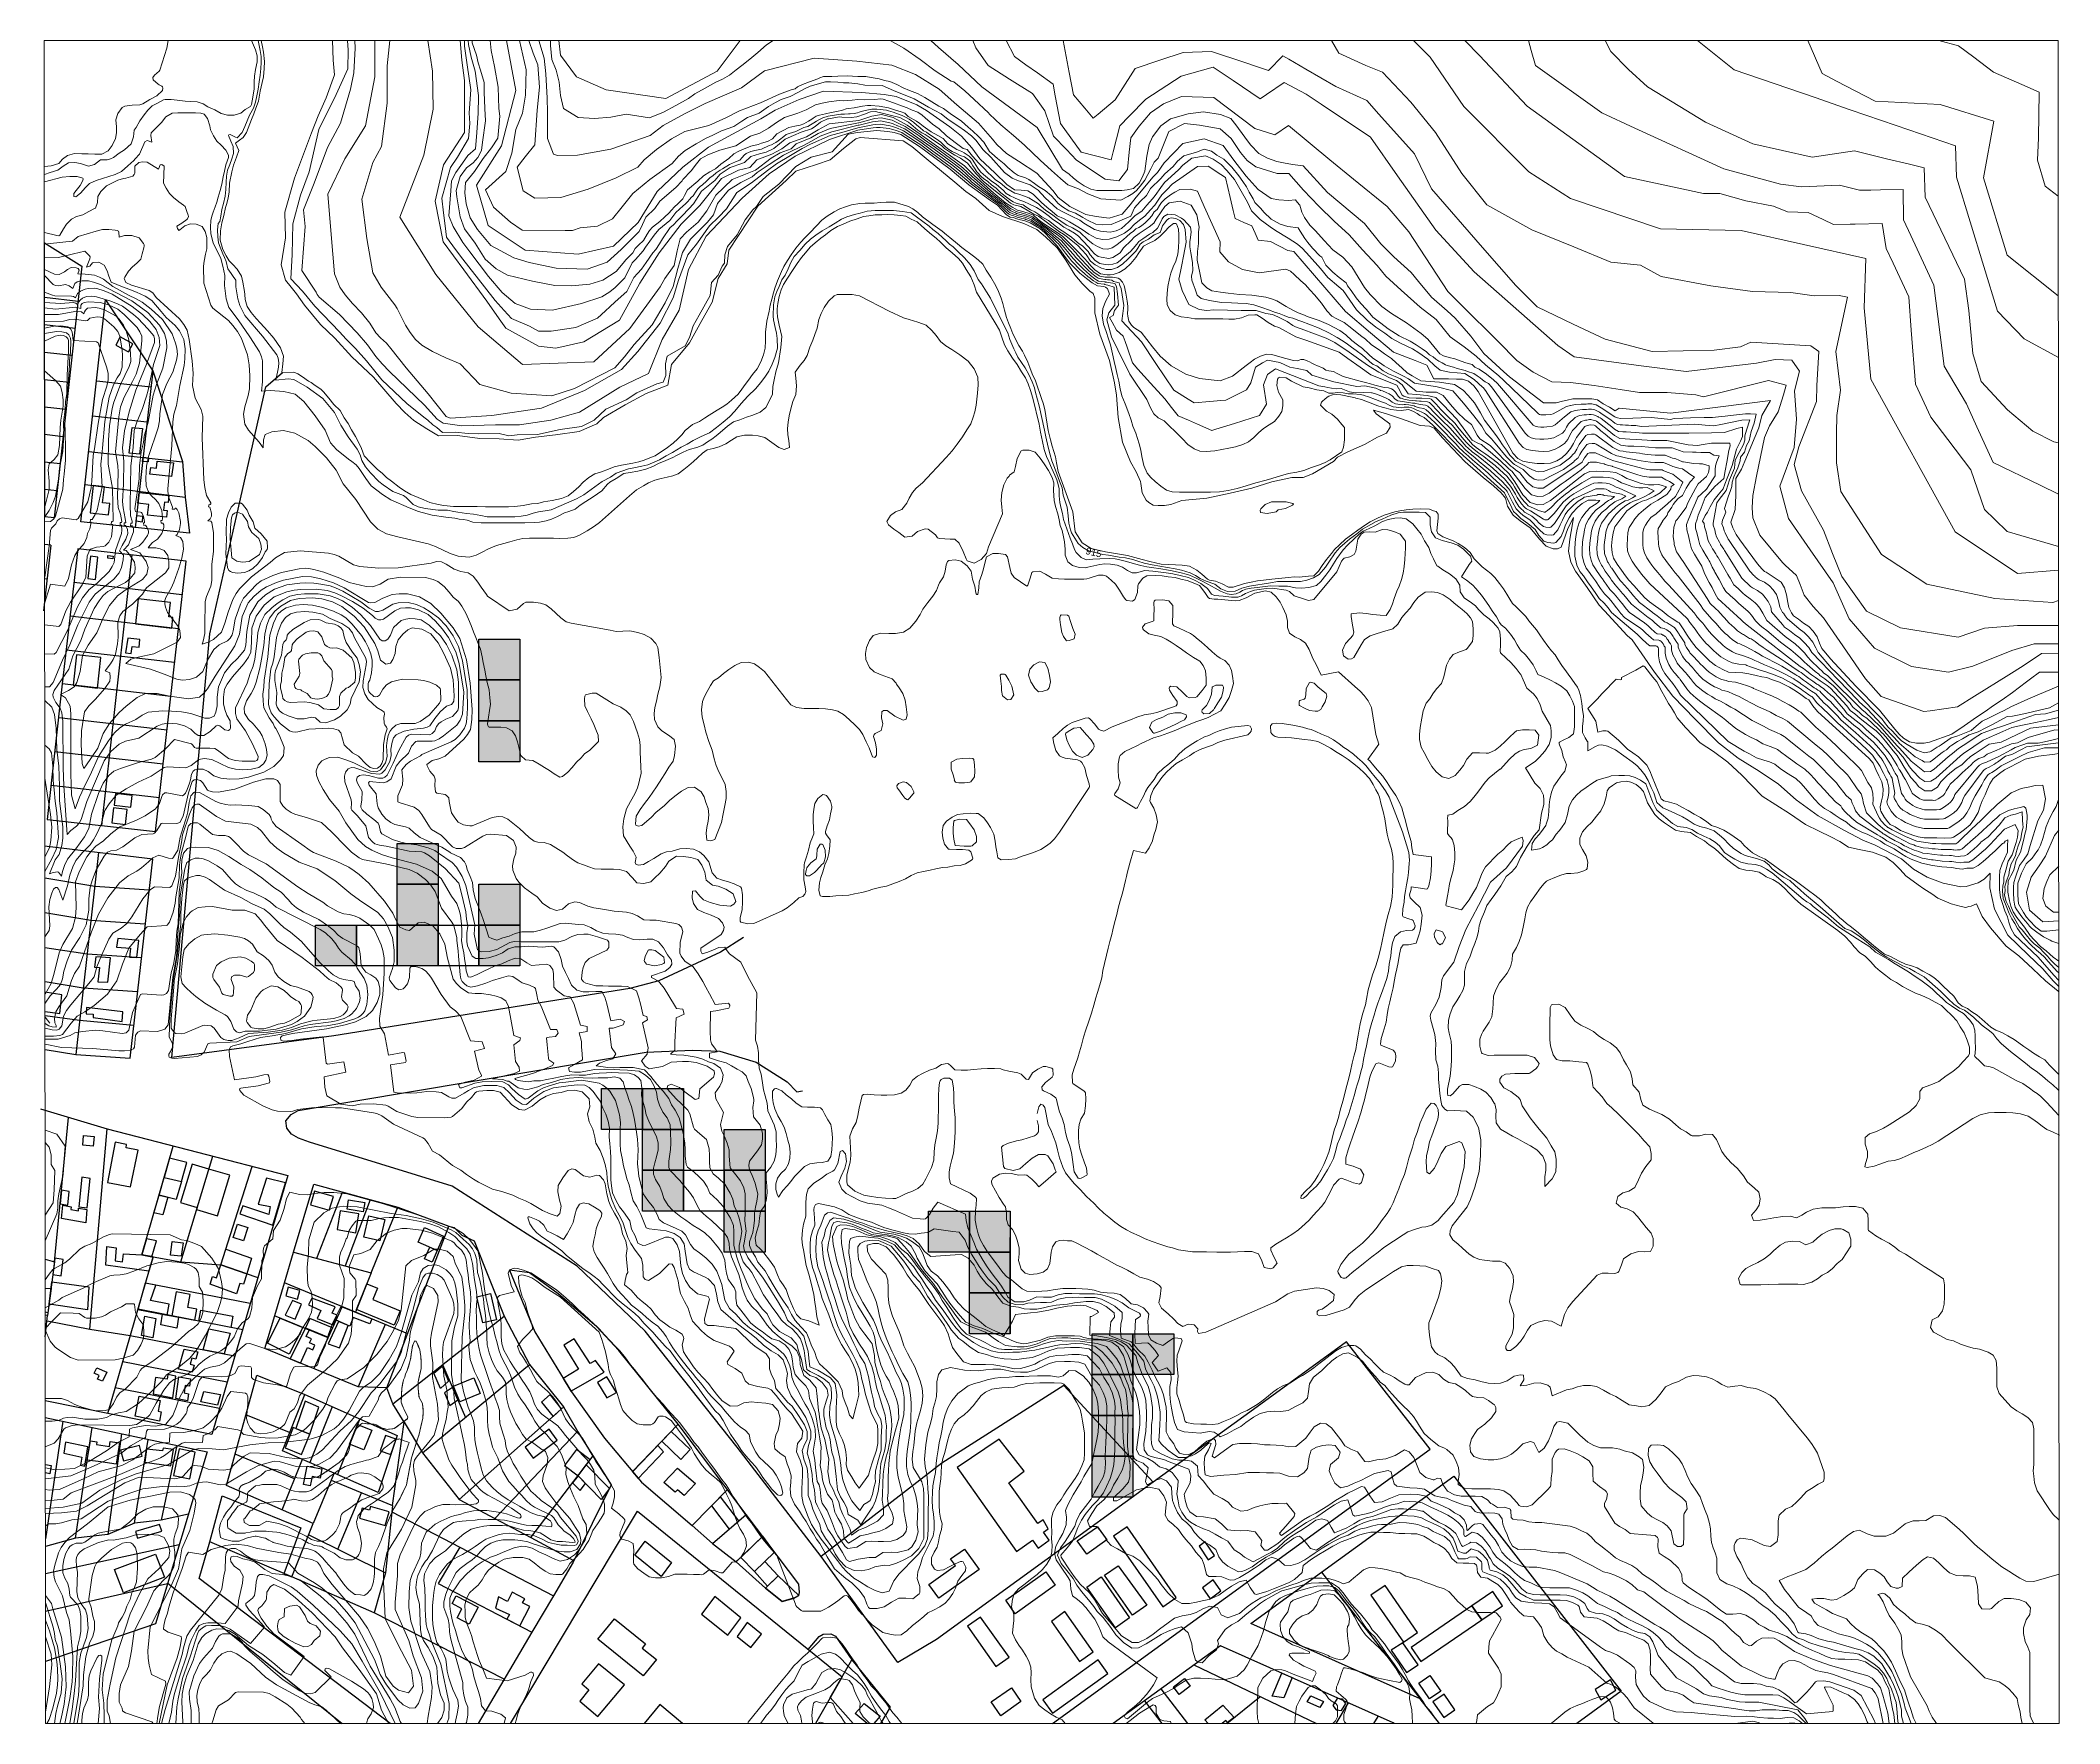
# Model space of a CAD drawing. Header units: metres. Extents: x 47 to 1988, y 46 to 663.
# Drawn here: x 47 to 788, y 46 to 663 of the extents above; entities that cross this region are included whole.
import ezdxf

# ---------------------------------------------------------------- set-up
doc = ezdxf.new("R2010")
doc.units = ezdxf.units.M
for name, color, linetype in [('01_Fina', 7, 'Continuous'), ('02_Media', 7, 'Continuous'), ('casas', 80, 'Continuous'), ('predios', 220, 'Continuous')]:
    doc.layers.add(name, color=color, linetype=linetype)
doc.styles.get("Standard").update_dxf_attribs({"font": 'arial.ttf'})

msp = doc.modelspace()

# ---------------------------------------------------------------- texts
at = {"layer": '01_Fina', "linetype": 'Continuous', "lineweight": 9}
msp.add_text('915', height=2.5, rotation=346.70731, dxfattribs=at).set_placement((430.77, 474.92))

# ---------------------------------------------------------------- hatches: boundary and pattern name
at = {"layer": '02_Media'}
h = msp.add_hatch(color=256, dxfattribs=at)
h.dxf.hatch_style = 1
h.paths.add_polyline_path([(223.27, 443.65), (208.27, 443.65), (208.27, 428.65), (223.27, 428.65)])
h = msp.add_hatch(color=256, dxfattribs=at)
h.dxf.hatch_style = 1
h.paths.add_polyline_path([(223.27, 428.65), (208.27, 428.65), (208.27, 413.65), (223.27, 413.65)])
h = msp.add_hatch(color=256, dxfattribs=at)
h.dxf.hatch_style = 1
h.paths.add_polyline_path([(223.27, 413.65), (208.27, 413.65), (208.27, 398.65), (223.27, 398.65)])
h = msp.add_hatch(color=256, dxfattribs=at)
h.dxf.hatch_style = 1
h.paths.add_polyline_path([(193.27, 368.65), (178.27, 368.65), (178.27, 353.65), (193.27, 353.65)])
h = msp.add_hatch(color=256, dxfattribs=at)
h.dxf.hatch_style = 1
h.paths.add_polyline_path([(193.27, 353.65), (178.27, 353.65), (178.27, 338.65), (193.27, 338.65)])
h = msp.add_hatch(color=256, dxfattribs=at)
h.dxf.hatch_style = 1
h.paths.add_polyline_path([(223.27, 353.65), (208.27, 353.65), (208.27, 338.65), (223.27, 338.65)])
h = msp.add_hatch(color=256, dxfattribs=at)
h.dxf.hatch_style = 1
h.paths.add_polyline_path([(163.27, 338.65), (148.27, 338.65), (148.27, 323.65), (163.27, 323.65)])
h = msp.add_hatch(color=256, dxfattribs=at)
h.dxf.hatch_style = 1
h.paths.add_polyline_path([(193.27, 338.65), (178.27, 338.65), (178.27, 323.65), (193.27, 323.65)])
h = msp.add_hatch(color=256, dxfattribs=at)
h.dxf.hatch_style = 1
h.paths.add_polyline_path([(223.27, 338.65), (208.27, 338.65), (208.27, 323.65), (223.27, 323.65)])
h = msp.add_hatch(color=256, dxfattribs=at)
h.dxf.hatch_style = 1
h.paths.add_polyline_path([(268.27, 278.65), (253.27, 278.65), (253.27, 263.65), (268.27, 263.65)])
h = msp.add_hatch(color=256, dxfattribs=at)
h.dxf.hatch_style = 1
h.paths.add_polyline_path([(283.27, 278.65), (268.27, 278.65), (268.27, 263.65), (283.27, 263.65)])
h = msp.add_hatch(color=256, dxfattribs=at)
h.dxf.hatch_style = 1
h.paths.add_polyline_path([(283.27, 263.65), (268.27, 263.65), (268.27, 248.65), (283.27, 248.65)])
h = msp.add_hatch(color=256, dxfattribs=at)
h.dxf.hatch_style = 1
h.paths.add_polyline_path([(313.27, 263.65), (298.27, 263.65), (298.27, 248.65), (313.27, 248.65)])
h = msp.add_hatch(color=256, dxfattribs=at)
h.dxf.hatch_style = 1
h.paths.add_polyline_path([(283.27, 248.65), (268.27, 248.65), (268.27, 233.65), (283.27, 233.65)])
h = msp.add_hatch(color=256, dxfattribs=at)
h.dxf.hatch_style = 1
h.paths.add_polyline_path([(313.27, 248.65), (298.27, 248.65), (298.27, 233.65), (313.27, 233.65)])
h = msp.add_hatch(color=256, dxfattribs=at)
h.dxf.hatch_style = 1
h.paths.add_polyline_path([(313.27, 233.65), (298.27, 233.65), (298.27, 218.65), (313.27, 218.65)])
h = msp.add_hatch(color=256, dxfattribs=at)
h.dxf.hatch_style = 1
h.paths.add_polyline_path([(388.27, 233.65), (373.27, 233.65), (373.27, 218.65), (388.27, 218.65)])
h = msp.add_hatch(color=256, dxfattribs=at)
h.dxf.hatch_style = 1
h.paths.add_polyline_path([(403.27, 233.65), (388.27, 233.65), (388.27, 218.65), (403.27, 218.65)])
h = msp.add_hatch(color=256, dxfattribs=at)
h.dxf.hatch_style = 1
h.paths.add_polyline_path([(403.27, 218.65), (388.27, 218.65), (388.27, 203.65), (403.27, 203.65)])
h = msp.add_hatch(color=256, dxfattribs=at)
h.dxf.hatch_style = 1
h.paths.add_polyline_path([(403.27, 203.65), (388.27, 203.65), (388.27, 188.65), (403.27, 188.65)])
h = msp.add_hatch(color=256, dxfattribs=at)
h.dxf.hatch_style = 1
h.paths.add_polyline_path([(448.27, 188.65), (433.27, 188.65), (433.27, 173.65), (448.27, 173.65)])
h = msp.add_hatch(color=256, dxfattribs=at)
h.dxf.hatch_style = 1
h.paths.add_polyline_path([(463.27, 188.65), (448.27, 188.65), (448.27, 173.65), (463.27, 173.65)])
h = msp.add_hatch(color=256, dxfattribs=at)
h.dxf.hatch_style = 1
h.paths.add_polyline_path([(448.27, 173.65), (433.27, 173.65), (433.27, 158.65), (448.27, 158.65)])
h = msp.add_hatch(color=256, dxfattribs=at)
h.dxf.hatch_style = 1
h.paths.add_polyline_path([(448.27, 158.65), (433.27, 158.65), (433.27, 143.65), (448.27, 143.65)])
h = msp.add_hatch(color=256, dxfattribs=at)
h.dxf.hatch_style = 1
h.paths.add_polyline_path([(448.27, 143.65), (433.27, 143.65), (433.27, 128.65), (448.27, 128.65)])

# ---------------------------------------------------------------- linework, layer by layer
at = {"layer": '01_Fina', "lineweight": 9}
for p, q in [((483.96, 605.74), (483.96, 605.74)), ((498.71, 589.58), (498.71, 589.58))]:
    msp.add_line(p, q, dxfattribs=at)
at = {"layer": '01_Fina', "linetype": 'Continuous', "lineweight": 9}
for p, q in [((576.52, 536.17), (576.52, 536.17)), ((578.78, 537.42), (578.78, 537.42)), ((549.5, 528.8), (549.5, 528.8)), ((608.98, 529.36), (608.98, 529.36)), ((610.26, 527.43), (610.26, 527.43)), ((619.53, 526.93), (619.53, 526.93)), ((620.19, 528.49), (620.19, 528.49)), ((611.54, 525.5), (611.54, 525.5)), ((618.2, 523.8), (618.2, 523.8)), ((618.86, 525.36), (618.86, 525.36)), ((564.67, 517.46), (564.67, 517.46)), ((626.99, 512.8), (626.99, 512.8)), ((626.62, 510.8), (626.62, 510.8)), ((620.19, 492.4), (620.19, 492.4)), ((593.94, 487.46), (593.94, 487.46)), ((647.49, 487.08), (647.49, 487.08)), ((655.36, 487.62), (655.36, 487.62)), ((657.94, 486.09), (657.94, 486.09)), ((615.81, 468.12), (615.81, 468.12)), ((623.09, 458.55), (623.09, 458.55)), ((656.66, 456.01), (656.66, 456.01)), ((657.26, 454.97), (657.26, 454.97)), ((650.48, 426.99), (650.48, 426.99)), ((724.05, 409.88), (724.05, 409.88)), ((724.77, 410.62), (724.77, 410.62)), ((744.55, 404.61), (744.55, 404.61)), ((746.02, 402.54), (746.02, 402.54)), ((731.19, 385.82), (731.19, 385.82)), ((733.98, 387.6), (733.98, 387.6)), ((723.3, 370.81), (723.3, 370.81)), ((50.75, 302.65), (49, 304.91)), ((183.89, 184.32), (184.69, 185.99)), ((184.65, 185.9), (183.93, 184.41)), ((185.2, 185.98), (184.65, 185.9)), ((184.69, 185.99), (185.2, 185.98)), ((185.2, 185.98), (185.96, 184.42)), ((185.38, 185.55), (185.2, 185.98)), ((185.6, 185.03), (185.38, 185.55)), ((182.75, 177.93), (182.28, 176.35)), ((182.47, 176.81), (183.17, 179.3)), ((183.17, 179.3), (182.75, 177.93)), ((183.17, 179.3), (183.89, 184.32)), ((183.2, 179.52), (183.17, 179.3)), ((183.44, 181.15), (183.2, 179.52)), ((183.67, 182.79), (183.44, 181.15)), ((183.93, 184.41), (183.67, 182.79)), ((186.25, 183.51), (185.6, 185.03)), ((185.96, 184.42), (186.58, 182.73)), ((186.58, 182.73), (186.25, 183.51)), ((186.58, 182.73), (186.97, 180.25)), ((186.7, 181.94), (186.58, 182.73)), ((186.96, 180.31), (186.7, 181.94)), ((187.05, 178.66), (186.96, 180.31)), ((186.97, 180.25), (187.09, 177.99)), ((187.09, 177.99), (187, 175.9)), ((187.09, 177.99), (187.05, 178.66)), ((187.05, 177.01), (187.09, 177.99)), ((179.94, 168.49), (180.55, 171.76)), ((180.55, 171.75), (180.25, 170.13)), ((180.55, 171.76), (181.03, 172.75)), ((181.03, 172.75), (180.55, 171.75)), ((181.03, 172.75), (181.29, 173.94)), ((181.15, 173.28), (181.03, 172.75)), ((181.29, 173.94), (181.15, 173.28)), ((181.29, 173.94), (181.82, 174.84)), ((181.79, 174.78), (181.29, 173.94)), ((182.28, 176.35), (181.79, 174.78)), ((181.82, 174.84), (182.47, 176.81)), ((185.89, 168.56), (185.9, 171.02)), ((185.9, 170.54), (185.89, 168.89)), ((187, 175.9), (185.9, 171.02)), ((185.9, 171.02), (186.16, 172.16)), ((185.9, 171.02), (185.9, 170.54)), ((186.16, 172.16), (186.52, 173.77)), ((186.52, 173.77), (186.88, 175.38)), ((186.88, 175.38), (187, 175.9)), ((187, 175.9), (187.05, 177.01)), ((179.76, 163.5), (179.94, 168.49)), ((179.82, 165.21), (179.76, 163.56)), ((179.76, 163.56), (180.27, 162)), ((180.24, 162.05), (179.76, 163.5)), ((179.88, 166.86), (179.82, 165.21)), ((179.94, 168.51), (179.88, 166.86)), ((180.25, 170.13), (179.94, 168.51)), ((185.89, 168.89), (185.89, 168.56)), ((185.89, 168.56), (186.04, 167.24)), ((186.27, 165.29), (185.89, 168.56)), ((186.04, 167.24), (186.23, 165.61)), ((186.23, 165.61), (186.27, 165.29)), ((186.27, 165.29), (186.9, 164.12)), ((187.5, 163.02), (186.27, 165.29)), ((186.9, 164.12), (187.5, 163.02)), ((164.91, 155.48), (165.51, 155.78)), ((165.5, 155.78), (164.91, 155.48)), ((167.82, 155.64), (165.5, 155.78)), ((165.51, 155.78), (167.16, 155.63)), ((167.16, 155.63), (168.8, 155.49)), ((169.83, 155.4), (167.82, 155.64)), ((182.11, 158.2), (180.24, 162.05)), ((180.27, 162), (180.99, 160.51)), ((180.99, 160.51), (181.71, 159.03)), ((181.71, 159.03), (182.11, 158.2)), ((187.35, 156.09), (186.96, 154.48)), ((186.97, 154.59), (187.72, 157.62)), ((187.72, 157.69), (187.35, 156.09)), ((187.5, 163.02), (187.55, 162.62)), ((187.82, 160.18), (187.5, 163.02)), ((187.55, 162.62), (187.73, 160.98)), ((187.72, 157.62), (187.82, 160.18)), ((187.79, 159.34), (187.72, 157.69)), ((187.73, 160.98), (187.82, 160.18)), ((187.82, 160.18), (187.79, 159.34)), ((161.48, 149.73), (162.42, 152.12)), ((161.79, 150.53), (161.48, 149.73)), ((162.4, 152.06), (161.79, 150.53)), ((163.21, 153.5), (162.4, 152.06)), ((162.42, 152.12), (163.49, 153.99)), ((163.49, 153.99), (163.21, 153.5)), ((163.49, 153.99), (164.91, 155.48)), ((164.24, 154.77), (163.49, 153.99)), ((164.91, 155.48), (164.24, 154.77)), ((168.8, 155.49), (169.83, 155.4)), ((169.83, 155.4), (170.42, 155.24)), ((170.54, 155.21), (169.83, 155.4)), ((170.42, 155.24), (170.54, 155.21)), ((172.41, 154.16), (170.54, 155.21)), ((170.54, 155.21), (171.87, 154.46)), ((171.87, 154.46), (172.41, 154.16)), ((183.52, 143.15), (186.31, 151.79)), ((185.64, 149.71), (185.13, 148.14)), ((186.15, 151.28), (185.64, 149.71)), ((186.31, 151.79), (186.15, 151.28)), ((186.31, 151.79), (186.97, 154.59)), ((186.57, 152.88), (186.31, 151.79)), ((186.96, 154.48), (186.57, 152.88)), ((181.64, 133.17), (183.52, 143.15)), ((183.27, 141.82), (182.96, 140.2)), ((183.52, 143.15), (183.27, 141.82)), ((183.61, 143.43), (183.52, 143.15)), ((184.12, 145), (183.61, 143.43)), ((184.63, 146.57), (184.12, 145)), ((185.13, 148.14), (184.63, 146.57)), ((181.74, 133.71), (181.64, 133.17)), ((182.05, 135.33), (181.74, 133.71)), ((182.35, 136.96), (182.05, 135.33)), ((182.66, 138.58), (182.35, 136.96)), ((182.96, 140.2), (182.66, 138.58)), ((176.7, 123.9), (179.3, 128.26)), ((178.14, 126.32), (177.3, 124.9)), ((178.99, 127.74), (178.14, 126.32)), ((179.3, 128.26), (178.99, 127.74)), ((179.3, 128.26), (181.64, 133.17)), ((179.75, 129.2), (179.3, 128.26)), ((180.46, 130.69), (179.75, 129.2)), ((181.17, 132.18), (180.46, 130.69)), ((181.64, 133.17), (181.17, 132.18)), ((177.3, 124.9), (176.7, 123.9))]:
    msp.add_line(p, q, dxfattribs=at)
at = {"layer": '01_Fina', "lineweight": 9}
for points in [[(49.18, 45.57), (788.27, 45.57), (787.83, 663.43), (48.74, 663.43), (49.18, 45.57)], [(788.08, 316.11), (785.98, 318.22), (782.21, 322.58), (776.79, 327.77), (769.41, 334.97), (764.53, 344.56), (762.79, 352.38), (762.89, 357.78), (760.73, 355.5), (758.55, 354.23), (754.09, 352.8), (752.12, 352.75), (745.62, 354.11), (739.75, 356.29), (734.74, 359.24), (730.34, 363.03), (720.67, 368.01), (716.14, 369.82), (709.38, 373.44), (699.74, 378.77), (691.75, 384.59), (685.18, 390.34), (678.15, 395.12), (670.36, 399.9), (663.17, 405.52), (654.62, 414.21), (646.44, 422.69), (639.69, 431.5), (631.55, 443.35), (629.69, 444.98), (621.35, 454), (619.38, 456.16), (614.95, 462.56), (610.74, 468.54), (609.05, 471.88), (608.13, 475.87), (608.65, 480.3), (609.66, 485.9), (609.97, 488.28), (607.87, 484.28), (606.34, 479.76), (605.49, 477.42), (604.1, 476.8), (602.46, 476.79), (599.93, 477.8), (597.55, 480.36), (594.04, 484.44), (590.34, 487.05), (587.86, 489.17), (585.74, 492.44), (585.04, 495.44), (583.4, 497.32), (580.6, 499.88), (576.86, 503), (570.18, 508.7), (565.59, 513.62), (561.93, 517.53), (558.81, 521.08), (557.08, 521.85), (553.72, 522.08), (546.81, 524.56), (540.98, 526.44), (536.58, 527.69), (537.61, 526.35), (539.79, 524.74), (542.52, 522.64), (542.63, 521.42), (541.39, 519.26), (538.04, 517.76), (533.31, 515.14), (527.17, 512.34), (523.38, 510.42), (521.84, 508.84), (514.19, 504.26), (510.7, 502.92), (506.54, 502.97), (499.28, 501.4), (491.91, 499.03), (484.02, 497.21), (475.4, 495.42), (466.23, 494.56), (462.14, 493.11), (459.85, 492.66), (457.49, 492.68), (455.76, 492.81), (454.15, 493.76), (453.17, 494.65), (451.71, 497.34), (451.15, 500.76), (451.02, 501.47), (449.45, 505.08), (447.33, 508.75), (444.45, 515.94), (442.84, 524.98), (442.28, 533.22), (441.5, 537.75), (439.73, 545.89), (436.17, 555.54), (434.24, 563.36), (434.29, 566.84), (434.25, 568.74), (433.69, 570.52), (432.47, 571.42), (429.6, 574.14), (427, 577.42), (423.62, 582.77), (420.46, 587.27), (416.22, 591.32), (412.98, 594.02), (408.29, 596.19), (400.46, 598.76), (395.53, 601.03), (390.6, 605.38), (386.9, 608), (382.97, 611.32), (373.13, 619.43), (367.14, 624.5), (363.99, 626.51), (348.12, 627.77), (346.6, 627.34), (342.02, 623.76), (337.13, 619.59), (332.11, 617.84), (324.54, 615.41), (320.98, 612.05), (310.67, 602.52), (299.97, 586.37), (299.33, 581.34), (296.1, 575.96), (293.82, 567.34), (290.09, 560.56), (285.59, 552.45), (278.92, 544.45), (277.57, 536.91), (269.62, 533.8), (261.89, 529.63), (254, 524.97), (251.55, 522.69), (245.03, 519.85), (236.41, 518.62), (229.01, 517.73), (222.67, 516.73), (215.67, 517.18), (208.55, 517.23), (200.42, 518.4), (193.44, 518.24), (189.13, 520.82), (184.37, 523.95), (181.06, 526.77), (177.91, 530.17), (169.6, 539.76), (161.62, 547.28), (155.31, 554.1), (150.16, 559.14), (144.28, 566.18), (141.33, 570.36), (139.32, 572.88), (137.28, 575.37), (135.62, 581.03), (137.21, 590.94), (137.03, 600.41), (140.58, 612.86), (146.76, 629.53), (149.29, 635.7), (152.18, 642.33), (155.27, 650.76), (154.71, 656.18), (154.52, 663.43)], [(788.08, 321.11), (787.49, 321.65), (785.38, 323.95), (784.2, 325.28), (782.87, 326.9), (781.39, 328.24), (779.87, 329.47), (777.76, 331.48), (775.89, 333.54), (774.42, 335.31), (772.94, 337.42), (771.96, 339.19), (770.83, 341), (769.85, 342.97), (768.97, 345.12), (767.73, 348.37), (767.39, 351.07), (767.54, 353.04), (767.93, 354.36), (767.88, 356.3), (768.62, 358.85), (769.55, 362.09), (770.92, 364.49), (772.4, 368.98), (772.96, 370.92), (773.17, 373.26), (772.06, 375.64), (768.1, 373.82), (766.1, 371.69), (762.87, 368.27), (761.54, 366.86), (761.02, 366.42), (759.95, 365.5), (759.61, 365.2), (759.56, 365.16), (758.04, 363.78), (756.51, 362.59), (755.1, 361.79), (753.18, 361.76), (751.88, 361.52), (750.32, 361.74), (749.59, 361.84), (748.77, 361.95), (748.63, 361.96), (747.95, 362), (745.31, 362.16), (744.58, 362.25), (742.03, 362.59), (741.38, 362.66), (739.47, 363.02), (737.98, 363.23), (736.01, 364), (734.46, 364.51), (733.38, 365.05), (732.51, 365.42), (731.29, 366.14), (730.87, 366.33), (729.28, 367.34), (728.17, 367.95), (727.39, 368.34), (725.01, 369.62), (724.5, 369.98), (723.3, 370.81), (722.79, 371.07), (722.44, 371.29), (721.56, 371.79), (713.82, 376.5), (712.64, 377.58), (712.43, 377.7), (709.46, 380.47), (708.5, 381.65), (708.05, 382.39), (706.12, 383.91), (702.7, 387.57), (702.42, 387.9), (699.76, 390.76), (698.42, 392.3), (696.81, 394.05), (694.86, 395.93), (692.99, 397.14), (691.93, 397.9), (690.53, 398.94), (688.72, 400.24), (687.34, 401.3), (686.97, 401.58), (684.83, 403.11), (684.65, 403.21), (683.69, 403.66), (682.11, 404.28), (679.52, 405.23), (677.17, 406.65), (675.19, 407.56), (673.12, 408.68), (669.61, 410.77), (666.92, 412.98), (665.9, 413.94), (664.61, 414.86), (658.15, 419.57), (656.67, 420.66), (655.01, 422.02), (652.75, 423.92), (651.58, 425.35), (650.48, 426.99), (649.18, 428.81), (648.86, 429.26), (648.64, 429.47), (647.33, 431.01), (646.98, 431.4), (645.76, 432.88), (644.98, 434.29), (644.02, 436.6), (643.56, 438.54), (643.58, 440.63), (643.35, 440.98), (643.29, 441.08), (642.96, 441.74), (642.91, 441.82), (642.85, 441.91), (642.49, 442.37), (642.21, 442.8), (642.12, 442.84), (641.78, 443.07), (641.7, 443.12), (641.24, 443.31), (639.34, 443.43), (638.42, 444.07), (636.57, 445.79), (635.44, 446.9), (634.73, 447.5), (628.69, 451.55), (627.37, 453.04), (625.93, 454.98), (625.78, 455.16), (624.57, 456.71), (624.16, 457.23), (623.09, 458.55), (622.36, 459.28), (621.34, 460.25), (619.93, 462.25), (619.18, 463.37), (618.55, 464.32), (618.02, 465.03), (617.3, 465.97), (616.37, 467.35), (615.81, 468.12), (614.67, 469.71), (613.82, 471.73), (613.21, 474.3), (613.13, 476.77), (613.29, 478.84), (613.33, 479.18), (613.54, 480.96), (613.71, 481.99), (613.98, 483.73), (614.51, 485.71), (615.45, 487.56), (616.99, 489.65), (618.28, 491.15), (620.19, 492.4), (621.07, 493.21), (621.6, 493.63), (622.43, 494.31), (622.76, 494.49), (623.11, 494.6), (623.67, 494.85), (624.08, 495.11), (625.05, 495.99), (621.27, 496.38), (620.83, 496.6), (620.42, 496.65), (619.96, 496.68), (619.42, 496.69), (618.92, 496.68), (618.55, 496.49), (616.85, 496.27), (616.79, 496.22), (614.62, 495.86), (613.91, 495.69), (613.8, 495.6), (613.58, 495.43), (611.66, 494.27), (610.12, 492.97), (608.39, 491.23), (607.93, 490.74), (606.96, 489.39), (605.95, 487.35), (605.14, 485.54), (604.22, 483.71), (602.59, 481.93), (602, 481.75), (600.21, 481.86), (599.05, 482.27), (597.37, 483.92), (593.94, 487.46), (592.97, 488.06), (591.35, 489.13), (590.45, 489.98), (590.07, 490.34), (588.92, 491.44), (587.61, 493.9), (587.26, 494.66), (586.75, 495.64), (585.57, 497.88), (585.41, 498.14), (582.96, 500.58), (580.4, 502.9), (578.6, 504.52), (576.64, 506.24), (574.61, 508.01), (572.95, 509.43), (571.38, 510.8), (569.75, 512.23), (568.97, 512.96), (568.29, 513.67), (566.74, 515.28), (564.67, 517.46), (562.85, 519.38), (560.08, 522.14), (559.08, 523.15), (558.86, 523.36), (557.96, 524.19), (556.2, 525.8), (556.06, 525.95), (555.28, 526.52), (554.28, 526.98), (553.16, 527.41), (552.78, 527.59), (551.69, 528.08), (551.23, 528.31), (550.58, 528.48), (549.5, 528.8), (548.38, 528.76), (547.88, 528.74), (546.92, 528.6), (543.78, 528.96), (542.32, 529.46), (540.96, 530.2), (539.55, 530.76), (537.32, 531.63), (534.72, 532.63), (533.12, 533.08), (532.86, 533.16), (531.67, 533.46), (529.14, 533.63), (527.24, 533.67), (525.48, 533.99), (523.29, 534.21), (521.73, 533.97), (520.23, 533.92), (518.37, 534.72), (515.79, 535.15), (512.93, 535.84), (510.72, 536.27), (506.5, 538.28), (504.46, 539.5), (502.15, 539.82), (501.67, 539.52), (501.34, 539.06), (501.07, 536.68), (501.75, 534.35), (503.32, 531.52), (503.35, 529.23), (502.92, 527.16), (501.8, 525.44), (500.22, 523.48), (498.32, 522.27), (496.14, 520.9), (494.35, 519.35), (492.7, 517.65), (490.66, 516), (488.67, 515.04), (485.98, 514.21), (483.49, 513.74), (478.36, 512.74), (475.19, 512.53), (472.86, 512.59), (470.7, 513.48), (468.38, 515.09), (466.29, 517.27), (463.88, 519.71), (461.57, 521.92), (459.76, 523.76), (457.5, 524.93), (455.9, 526.35), (454.73, 528.57), (453.44, 531.56), (447.18, 540.9), (442.76, 549.81), (440.38, 554.61), (438.72, 560.81), (439.44, 563.42), (441.65, 566.22), (441.44, 572.8), (439.12, 573.53), (438.46, 573.7), (437.95, 573.85), (437.83, 573.9), (437.71, 573.91), (435.45, 574.2), (434.62, 574.68), (433.81, 575.15), (432.12, 576.47), (431.84, 576.69), (430.53, 577.81), (429.5, 578.66), (428.96, 579.2), (427.58, 580.58), (427.28, 580.86), (425.71, 582.5), (424.95, 583.52), (423.59, 585.26), (422.4, 586.84), (420.91, 588.7), (420.34, 589.29), (418.47, 591.04), (418.19, 591.3), (416.19, 593.18), (414.43, 594.74), (412.44, 595.95), (410.91, 596.89), (410.78, 597.01), (408.96, 597.73), (408.82, 597.78), (406.8, 598.29), (406.18, 598.44), (405.17, 598.77), (404.57, 598.99), (403.58, 599.21), (402.8, 599.65), (402.28, 599.96), (400.49, 601.72), (399.79, 602.43), (399.11, 603.15), (397.17, 604.54), (396.41, 605.09), (395.87, 605.48), (388.59, 610.99), (388.02, 611.47), (384.25, 614.71), (381.67, 616.78), (374.34, 622.18), (370.41, 625.07), (368.49, 626.35), (363.64, 629.52), (363.45, 629.64), (361.06, 630.46), (361.04, 630.46), (359.72, 630.83), (358.77, 631.04), (355.56, 631.47), (354.13, 631.47), (352.98, 631.33), (348.02, 630.55), (347.27, 630.46), (336.96, 627.1), (324.3, 620.92), (314.82, 614.45), (304.9, 605.53), (291.59, 591.58), (285.12, 579.3), (281.75, 564.37), (275.45, 553.67), (270.44, 541.2), (259.97, 536.11), (245.11, 526.99), (234.64, 523.99), (223.16, 522.35), (214.32, 522.35), (201.94, 521.98), (195.16, 522.89), (192.96, 524.41), (188.29, 529.48), (175.46, 541.86), (172.73, 544.67), (170.44, 547.33), (167.38, 551.72), (163.58, 556.03), (157.03, 562.84), (149.65, 569.21), (148.94, 570.09), (148.46, 571.02), (143.28, 579), (144.52, 595.05), (143.81, 601.23), (147.81, 611.02), (152.64, 624.14), (157.47, 633.05), (161.06, 645.51), (162.35, 651.47), (162.83, 660.59), (162.69, 663.43)], [(788.08, 323.07), (786.6, 324.36), (785.22, 325.75), (783.92, 327.22), (782.54, 328.58), (781.15, 330.21), (779.02, 331.76), (777.73, 333.14), (776.13, 335.08), (774.68, 336.92), (773.57, 338.03), (771.69, 341.33), (770.58, 343.33), (769.63, 345.58), (768.77, 347.27), (768.21, 349.7), (768.36, 351.37), (768.33, 352.88), (768.86, 354.85), (769.69, 357.09), (770, 359), (770.64, 361.2), (771.04, 361.99), (772.14, 364.14), (772.49, 365.26), (773.22, 367.8), (773.62, 368.92), (774.18, 370.34), (774.45, 372.01), (774.62, 373.23), (774.96, 374.61), (774.9, 375.55), (774.73, 377.21), (774.7, 380.25), (772.15, 379.42), (770.53, 379.02), (768.27, 378.04), (766.21, 375.39), (762.13, 371.07), (759.52, 369.1), (759.33, 368.89), (758.34, 367.83), (757.95, 367.5), (757.15, 366.82), (756.89, 366.59), (756.85, 366.56), (755.71, 365.52), (754.57, 364.63), (753.51, 364.03), (752.07, 364.01), (751.1, 363.83), (749.93, 363.99), (749.38, 364.07), (748.76, 364.15), (748.66, 364.16), (748.03, 364.19), (745.5, 364.28), (744.73, 364.34), (742.34, 364.6), (741.48, 364.66), (739.85, 364.93), (738.14, 365.1), (736.66, 365.68), (734.97, 366.15), (734.13, 366.57), (733.01, 366.98), (732.1, 367.52), (731.44, 367.8), (730.11, 368.61), (728.7, 369.29), (728.05, 369.61), (725.76, 370.89), (725.3, 371.2), (724.03, 372.02), (723.65, 372.21), (723.29, 372.47), (720.64, 374.35), (715.1, 378.7), (713.48, 380.65), (712.96, 381.91), (712.27, 383.42), (711.83, 384.59), (710.1, 386.29), (707.01, 390.19), (706.45, 390.87), (703.08, 394.3), (701.7, 395.8), (700.06, 397.52), (698.1, 399.39), (696.3, 400.68), (695.1, 401.63), (693.34, 403.07), (689.69, 405.95), (687.7, 407.67), (687.34, 407.86), (686.1, 408.57), (684.44, 409.36), (681.94, 410.42), (679.71, 411.71), (677.79, 412.62), (675.51, 413.71), (669.2, 417.88), (667.7, 418.72), (665.83, 419.76), (663.89, 420.88), (661.96, 421.67), (660.76, 422.53), (659.21, 423.38), (657.45, 424.62), (655.08, 426.43), (653.97, 427.69), (652.88, 429.14), (651.59, 430.79), (651.24, 431.21), (650.81, 431.64), (649.66, 432.96), (649.17, 433.5), (648.07, 434.8), (647.48, 435.86), (646.49, 437.92), (645.98, 439.6), (645.98, 441.19), (645.52, 441.88), (645.4, 442.07), (644.9, 442.94), (644.8, 443.1), (644.68, 443.27), (644.4, 443.64), (643.83, 444.49), (643.66, 444.59), (642.98, 445.04), (642.82, 445.14), (642.26, 445.43), (640.67, 445.63), (639.98, 446.11), (638.14, 447.76), (637.21, 448.67), (636.16, 449.49), (636.02, 449.59), (630.51, 453.4), (629.3, 454.76), (627.93, 456.54), (627.72, 456.8), (626.47, 458.35), (626.08, 458.83), (624.9, 460.22), (624.15, 461.04), (623.28, 461.9), (621.95, 463.76), (621.28, 464.75), (620.61, 465.75), (620.01, 466.56), (619.47, 467.27), (618.46, 468.84), (618.04, 469.43), (617.09, 470.95), (616.4, 472.62), (615.94, 474.55), (615.84, 477), (615.95, 478.6), (615.98, 478.86), (616.2, 480.66), (616.33, 481.56), (616.6, 483.41), (617.01, 484.96), (617.88, 486.88), (619.33, 488.91), (620.47, 490.3), (622.06, 491.49), (623.2, 492.59), (624.12, 493.31), (625.2, 494.08), (625.85, 494.42), (626.55, 494.65), (627.67, 495.16), (629.14, 496.08), (627.57, 496.85), (624.37, 497.52), (623.61, 497.76), (622.88, 498.22), (621.99, 498.65), (621.18, 498.76), (620.26, 498.82), (619.18, 498.82), (618.17, 498.81), (610.13, 495.13), (608.63, 493.89), (607.3, 492.56), (602.96, 486.11), (601.64, 484.72), (601.2, 484.59), (599.86, 484.68), (598.98, 484.98), (597.43, 486.18), (596.26, 487.48), (594.67, 488.82), (593.6, 489.37), (592.03, 490.29), (591.35, 490.93), (591.03, 491.24), (589.9, 492.35), (588.56, 494.58), (588.29, 495.15), (587.7, 496.23), (586.48, 498.45), (586.16, 498.96), (583.81, 501.53), (581.26, 503.86), (579.46, 505.47), (577.48, 507.17), (575.41, 508.9), (573.71, 510.27), (572.11, 511.61), (570.47, 513.02), (569.78, 513.68), (569.07, 514.44), (567.55, 516.08), (565.52, 518.29), (563.74, 520.26), (560.95, 522.99), (559.95, 524), (559.67, 524.28), (558.79, 525.13), (557.16, 526.68), (556.94, 526.93), (555.9, 527.84), (554.99, 528.24), (553.44, 528.58), (552.99, 528.72), (551.92, 529.09), (551.49, 529.26), (550.71, 529.39), (549.53, 529.64), (548.36, 529.72), (547.83, 529.76), (547.11, 529.65), (544.62, 530.01), (543.43, 530.56), (542.17, 531.57), (540.95, 532.24), (539.26, 532.92), (537.31, 533.67), (536.11, 534.01), (535.86, 534.07), (532.91, 534.18), (530.13, 534.06), (527.72, 534.37), (525.95, 535.12), (524.66, 535.66), (523.01, 535.46), (521.13, 535.79), (519.82, 536.01), (518.75, 536.29), (516.53, 536.66), (500.57, 542.8), (497.61, 540.83), (496.14, 537.04), (497.35, 529.83), (494.79, 525.74), (485.6, 522.85), (478.66, 520.67), (477.27, 520.23), (471.99, 522.51), (468.64, 523.96), (464.83, 525.61), (462.46, 528.64), (459.98, 531.8), (454.76, 537.6), (450.09, 542.78), (448.07, 545.03), (446.12, 550.82), (445.42, 552.9), (444.75, 554.88), (442.28, 557.03), (440.6, 559.96), (439.64, 561.64), (441.06, 562.45), (441.56, 564.32), (443.03, 566.21), (442.56, 570.33), (442.24, 573.14), (441.64, 574.19), (439.27, 574.56), (438.72, 574.62), (438.17, 574.72), (438.08, 574.76), (437.84, 574.8), (435.68, 575.08), (435.05, 575.44), (434.32, 575.88), (432.66, 577.14), (432.45, 577.31), (431.1, 578.53), (430.23, 579.28), (429.64, 579.9), (428.28, 581.31), (428.03, 581.55), (426.47, 583.19), (425.77, 584.1), (424.24, 585.91), (423, 587.44), (421.47, 589.26), (420.9, 589.84), (418.88, 591.56), (418.62, 591.79), (416.49, 593.63), (414.69, 595.12), (412.7, 596.39), (411.28, 597.33), (411.02, 597.56), (409.18, 598.29), (409, 598.35), (406.95, 598.9), (406.34, 599.05), (405.37, 599.35), (404.86, 599.55), (403.9, 599.82), (403.14, 600.24), (402.7, 600.52), (400.85, 602.21), (400.21, 602.83), (399.7, 603.37), (398.27, 604.33), (396.75, 605.52), (396.2, 605.94), (389.09, 611.55), (388.51, 612.06), (384.8, 615.37), (382.15, 617.44), (374.82, 622.82), (370.87, 625.71), (368.93, 627.03), (364.1, 630.21), (363.84, 630.36), (361.51, 631.27), (361.48, 631.28), (360.03, 631.81), (359.16, 632.06), (355.66, 632.65), (353.95, 632.55), (352.85, 632.41), (347.92, 631.42), (347.36, 631.36), (341.46, 629.62), (337.17, 628.52), (329.92, 625.36), (326.93, 623.71), (322.62, 621.19), (317.5, 618.13), (314.12, 615.68), (308.25, 611.1), (302.88, 607.54), (299.14, 601.6), (296.12, 598.51), (292.91, 595.35), (288.12, 588.64), (284.96, 584.76), (281.55, 575.35), (279.54, 568.9), (274.74, 559.66), (266.63, 549.2), (260.59, 542.58), (247.04, 534.92), (231.26, 528.43), (212.99, 525.78), (197.7, 524.71), (196.18, 525.38), (189.66, 533.72), (181.59, 543.23), (175.95, 550.37), (174.3, 552.3), (172.11, 554.29), (170.42, 556.08), (168.27, 559.62), (165.18, 563.42), (161.84, 566.84), (159.15, 569.97), (157.17, 572.89), (155.2, 577.79), (154, 592.2), (152.82, 606.99), (159.01, 619.9), (166.56, 632.02), (170.04, 650.04), (170.04, 663.43)], [(175.53, 663.43), (174.6, 654.04), (174.51, 640.35), (172.52, 624.49), (169.31, 618.6), (165.25, 605.1), (167.14, 590.66), (169.29, 578.1), (172.42, 572.81), (177.42, 566.39), (178.28, 564.96), (181.24, 558.9), (183.01, 556.15), (184.93, 553.58), (187.25, 551.53), (191.15, 549.28), (196.05, 546.94), (201.35, 544.66), (208.52, 537.05), (220.04, 533.93), (235, 532.95), (243.36, 535.6), (258.11, 543.2), (261.67, 547.3), (265.19, 551.76), (271.84, 559.04), (276.64, 567.06), (279.54, 573.13), (281.21, 579.74), (282.92, 585.56), (285.87, 590.42), (292.12, 596.71), (294.37, 599.33), (295.78, 603.5), (299.85, 608.41), (304.39, 611.31), (308.54, 613.32), (310.32, 614.95), (314.82, 617.89), (320.07, 621.29), (323.5, 623.06), (327.36, 624.9), (330.26, 626.49), (333.45, 628.24), (337.74, 629.83), (347.44, 632.25), (347.82, 632.29), (352.73, 633.48), (353.78, 633.63), (355.76, 633.84), (359.56, 633.06), (360.34, 632.79), (361.93, 632.09), (361.95, 632.09), (364.24, 631.08), (364.54, 630.91), (369.37, 627.7), (371.33, 626.35), (375.29, 623.46), (382.63, 618.1), (385.34, 616.03), (388.99, 612.64), (389.6, 612.12), (396.53, 606.39), (397.1, 605.96), (399.36, 604.17), (400.29, 603.58), (400.63, 603.22), (401.21, 602.7), (403.11, 601.07), (403.48, 600.83), (404.21, 600.44), (405.14, 600.1), (405.57, 599.93), (406.49, 599.66), (407.09, 599.51), (409.18, 598.92), (409.4, 598.85), (411.26, 598.11), (411.66, 597.77), (412.96, 596.84), (414.96, 595.49), (416.79, 594.07), (419.05, 592.28), (419.3, 592.08), (421.47, 590.38), (422.03, 589.82), (423.61, 588.04), (424.9, 586.56), (426.58, 584.69), (427.23, 583.89), (428.78, 582.23), (428.98, 582.04), (430.32, 580.61), (430.95, 579.91), (431.67, 579.25), (433.06, 577.93), (433.2, 577.82), (434.83, 576.61), (435.48, 576.2), (435.9, 575.96), (437.97, 575.68), (438.32, 575.63), (438.38, 575.6), (438.98, 575.54), (439.73, 575.47), (440.56, 575.38), (441.11, 574.93), (442.19, 574.64), (443.19, 574.37), (443.53, 573.48), (443.96, 572.37), (445, 566.08), (444.62, 563.22), (444.26, 560.5), (451.37, 552.71), (456.64, 544.86), (463.26, 535), (468.59, 531.74), (470.75, 530.41), (476.55, 530.88), (480.52, 531.2), (482.39, 531.35), (490, 535.18), (491.61, 537.66), (493.25, 543.49), (495.87, 545.01), (497.68, 546.06), (502.22, 545.14), (505.9, 543.49), (508.52, 542.98), (512.13, 542.28), (513.98, 540.5), (522.01, 538.06), (530.5, 536.32), (533.33, 536.65), (537.39, 535.8), (538.97, 534.99), (539.1, 534.95), (539.9, 534.72), (541.2, 534.22), (542.36, 533.72), (543.38, 532.95), (544.55, 531.67), (545.46, 531.07), (549.56, 530.49), (550.84, 530.31), (551.74, 530.21), (552.15, 530.1), (553.2, 529.85), (553.72, 529.75), (555.7, 529.49), (556.52, 529.15), (557.82, 527.91), (558.13, 527.56), (559.62, 526.08), (560.48, 525.2), (560.83, 524.86), (561.81, 523.85), (564.64, 521.14), (566.37, 519.13), (568.35, 516.87), (569.85, 515.21), (570.6, 514.4), (571.18, 513.82), (572.84, 512.42), (574.48, 511.11), (576.21, 509.78), (578.32, 508.09), (580.32, 506.42), (582.12, 504.81), (584.67, 502.47), (586.91, 499.77), (587.39, 499.01), (588.64, 496.82), (589.33, 495.64), (589.51, 495.26), (590.88, 493.26), (591.99, 492.13), (592.25, 491.88), (592.7, 491.45), (594.24, 490.69), (598.92, 487.69), (599.5, 487.48), (600.4, 487.43), (600.69, 487.52), (601.69, 488.5), (602.88, 489.81), (606.22, 493.89), (607.14, 494.8), (608.6, 496), (610.05, 496.97), (614.33, 499.47), (616.31, 500.38), (617.42, 500.94), (618.94, 500.96), (620.55, 500.95), (621.94, 500.86), (623.15, 500.7), (624.49, 500.05), (625.58, 499.36), (626.73, 499.01), (632.9, 496.24), (631.67, 495.46), (630, 494.69), (628.94, 494.36), (627.97, 493.84), (626.65, 492.98), (625.33, 491.97), (623.93, 490.58), (622.66, 489.45), (621.67, 488.16), (620.3, 486.21), (619.5, 484.2), (619.22, 483.1), (618.96, 481.13), (618.85, 480.36), (618.63, 478.53), (618.61, 478.36), (618.54, 477.22), (618.68, 474.79), (618.98, 473.51), (619.5, 472.2), (620.26, 470.74), (620.56, 470.32), (621.64, 468.57), (622, 468.1), (622.66, 467.17), (623.38, 466.13), (623.97, 465.28), (625.22, 463.55), (625.94, 462.79), (626.71, 461.89), (627.99, 460.44), (628.37, 459.99), (629.65, 458.43), (629.93, 458.1), (631.23, 456.49), (637.37, 451.63), (637.59, 451.47), (638.97, 450.44), (639.72, 449.73), (641.55, 448.15), (642.01, 447.83), (643.29, 447.54), (643.94, 447.16), (644.17, 447), (645.2, 446.33), (645.45, 446.19), (646.3, 444.92), (646.52, 444.63), (646.69, 444.38), (646.85, 444.15), (647.51, 443.07), (647.7, 442.79), (648.38, 441.74), (648.4, 440.65), (648.97, 439.24), (649.99, 437.42), (650.38, 436.71), (651.35, 435.6), (652, 434.92), (652.98, 433.81), (653.63, 433.17), (653.99, 432.77), (655.27, 431.29), (656.36, 430.03), (657.41, 428.94), (659.9, 427.23), (661.76, 426.1), (663.36, 425.49), (664.43, 424.9), (666.64, 424.35), (668.68, 423.49), (670.8, 422.57), (673, 421.36), (675.29, 420.17), (677.9, 418.74), (680.39, 417.68), (682.26, 416.78), (684.37, 415.6), (686.77, 414.44), (688.52, 413.48), (698.26, 405.36), (699.61, 404.21), (701.34, 402.86), (703.31, 400.99), (704.98, 399.3), (706.39, 397.84), (710.48, 393.83), (711.32, 392.82), (714.08, 388.67), (715.61, 386.79), (716.04, 385.2), (716.46, 383.35), (717.56, 379.81), (721.79, 375.63), (724.14, 373.66), (724.52, 373.35), (724.77, 373.22), (726.11, 372.42), (726.52, 372.15), (733.52, 368.54), (734.87, 368.08), (735.49, 367.79), (738.3, 366.98), (740.24, 366.84), (741.58, 366.66), (742.66, 366.62), (744.88, 366.44), (745.68, 366.4), (748.12, 366.37), (748.69, 366.36), (748.75, 366.35), (749.16, 366.3), (749.53, 366.24), (750.31, 366.14), (750.96, 366.26), (751.92, 366.27), (752.62, 366.67), (753.39, 367.27), (754.15, 367.95), (754.17, 367.98), (754.34, 368.13), (754.88, 368.58), (755.14, 368.81), (755.8, 369.51), (757.35, 370.82), (758.52, 371.81), (760.02, 373.2), (762.1, 375.13), (762.75, 375.73), (763.9, 376.79), (765.29, 378.08), (766.44, 379.15), (769.62, 380.68), (771.65, 381.36), (773.9, 381.86), (775.3, 382.21), (775.97, 381.56), (776.34, 379.78), (776.52, 378.88), (776.53, 377.75), (776.09, 373.78), (775.68, 372.09), (775.37, 370.81), (774.52, 367.3), (774.07, 365.42), (772.42, 362.51), (771.53, 358.85), (770.43, 356.7), (769.95, 355.76), (769.55, 354.95), (769.39, 351.72), (769.34, 350.69), (770.01, 347.58), (770.43, 345.59), (771.37, 343.54), (772.69, 341.44), (775.44, 337.93), (777.63, 334.87), (779.08, 333.3), (781.43, 330.76), (783.49, 329.16), (784.85, 327.96), (786.07, 326.88), (788.07, 325.41)], [(788.07, 331.87), (785.58, 332.82), (784.93, 333.15), (782.47, 334.41), (780.05, 336.12), (778.06, 337.52), (777.3, 338.32), (776.62, 339.28), (775.8, 340.19), (774.47, 341.66), (772.73, 344.26), (772.06, 345.25), (771.87, 346.29), (771.58, 347.87), (771.5, 350.6), (771.44, 352.61), (771.53, 354.33), (772.2, 356.26), (773.7, 360.58), (775.1, 362.52), (776.72, 364.76), (777.58, 367.9), (780.37, 376.89), (782.52, 380.83), (783.26, 385.01), (782.23, 390.08), (779.4, 389.87), (777.43, 389.44), (774.24, 388.75), (770.65, 387.2), (765.44, 382.97), (762.04, 379.65), (759.42, 377.1), (756.09, 373.84), (751.94, 369.78), (751.81, 369.67), (751.54, 369.44), (751.46, 369.36), (751.44, 369.35), (751.06, 369.01), (750.68, 368.71), (750.33, 368.51), (749.85, 368.5), (749.52, 368.44), (749.14, 368.5), (748.95, 368.52), (748.74, 368.55), (748.2, 368.55), (745.87, 368.51), (745.04, 368.54), (742.97, 368.63), (741.68, 368.66), (736.01, 369.42), (735.61, 369.6), (731.77, 371.14), (726.91, 373.63), (725.51, 374.43), (725.38, 374.49), (724.99, 374.84), (724.38, 375.34), (722.94, 376.91), (722.34, 377.9), (721.79, 378.79), (719.82, 383.04), (719.97, 384.79), (719.81, 386.97), (719.38, 388.99), (718.06, 391.05), (715.62, 395.44), (714.51, 396.8), (709.71, 401.38), (708.26, 402.81), (706.56, 404.46), (704.58, 406.32), (702.92, 407.75), (701.43, 409.08), (698.94, 411.34), (693.44, 416.78), (692.72, 417.17), (690.93, 418.39), (689.11, 419.52), (686.79, 420.79), (684.81, 421.84), (682.99, 422.74), (680.28, 423.78), (676.04, 425.55), (675.78, 425.79), (673.89, 426.43), (671.53, 427.22), (669.38, 427.83), (666.9, 428.12), (665.97, 428.45), (664.31, 428.81), (662.34, 429.84), (659.74, 431.45), (658.75, 432.37), (657.66, 433.44), (656.39, 434.74), (656.01, 435.12), (655.16, 435.98), (654.33, 436.87), (653.54, 437.7), (652.7, 438.63), (652.5, 438.98), (651.45, 440.57), (650.82, 441.7), (650.78, 442.3), (649.87, 443.69), (649.62, 444.07), (648.79, 445.35), (648.58, 445.66), (648.35, 446), (648.21, 446.19), (647.08, 447.89), (646.74, 448.08), (645.37, 448.97), (645.05, 449.18), (644.31, 449.66), (643.34, 450.03), (643.11, 450.19), (641.3, 451.7), (640.74, 452.2), (639.02, 453.46), (638.73, 453.67), (634.16, 457.09), (633.16, 458.21), (631.93, 459.67), (631.59, 460.07), (630.27, 461.63), (629.9, 462.04), (628.52, 463.55), (627.73, 464.55), (627.16, 465.2), (625.98, 466.8), (625.47, 467.51), (624.72, 468.6), (624, 469.63), (623.82, 469.86), (622.66, 471.81), (622.49, 472.05), (621.91, 473.44), (621.57, 474.39), (621.41, 475.04), (621.25, 477.44), (621.27, 478.11), (621.28, 478.2), (621.5, 480.06), (621.58, 480.7), (621.85, 482.78), (622, 483.44), (622.73, 485.53), (624.01, 487.42), (624.85, 488.6), (625.81, 489.67), (627.46, 491.35), (629.17, 492.66), (630.74, 493.61), (632.03, 494.29), (633.44, 494.74), (635.67, 495.76), (637.71, 496.82), (639.63, 498.11), (637, 499.26), (635.48, 499.16), (633.96, 499.18), (631.75, 499.56), (629.08, 500.5), (627.55, 500.97), (626.1, 501.88), (624.32, 502.75), (622.69, 502.96), (620.85, 503.08), (618.7, 503.1), (616.67, 503.08), (613.06, 501.07), (611.59, 499.99), (610.6, 499.46), (609.59, 498.76), (609.14, 498.41), (608.29, 497.74), (607.06, 496.86), (605.65, 495.72), (605.14, 495.22), (603.92, 494.23), (601.75, 491.94), (600.42, 490.9), (599.74, 490.31), (599.6, 490.27), (599.15, 490.3), (598.86, 490.4), (597.55, 490.71), (593.37, 492.61), (593.15, 492.83), (592.95, 493.02), (591.85, 494.17), (590.45, 495.94), (590.36, 496.13), (589.59, 497.41), (588.3, 499.58), (587.66, 500.59), (585.52, 503.42), (582.98, 505.76), (581.18, 507.38), (579.15, 509.02), (577.01, 510.67), (575.24, 511.95), (573.57, 513.23), (571.9, 514.61), (571.41, 515.12), (570.63, 515.99), (569.16, 517.67), (567.22, 519.97), (565.53, 522.02), (562.68, 524.71), (561.7, 525.71), (561.29, 526.12), (560.45, 527.02), (559.1, 528.44), (558.7, 528.89), (557.13, 530.46), (556.4, 530.75), (554.01, 530.93), (553.41, 530.98), (552.38, 531.1), (552, 531.16), (550.96, 531.22), (549.6, 531.33), (547.72, 531.78), (546.71, 532.09), (546.58, 532.1), (546.3, 532.13), (545.66, 532.77), (544.59, 534.33), (543.76, 535.2), (543.14, 535.52), (542.49, 535.77), (542.09, 535.88), (542.02, 535.9), (540.47, 535.98), (537.08, 536.88), (535.41, 537.33), (533.66, 537.79), (531.66, 538.32), (525.38, 539.99), (523.19, 541.13), (521.84, 541.84), (520.22, 542.16), (519.04, 542.4), (518.08, 543.09), (515.79, 544.05), (515.13, 544.33), (513.99, 544.89), (513.03, 545.38), (512.47, 545.65), (511.01, 546.24), (509.91, 546.33), (509.27, 546.06), (508.51, 545.74), (507.2, 545.93), (503.9, 546.83), (499.25, 548.1), (497.28, 548.21), (495.07, 547.52), (492.86, 546.43), (491.29, 545.21), (489.89, 544.12), (484.79, 540.14), (480.31, 538.4), (472.76, 539.28), (467.72, 540.91), (462.28, 543.99), (458.26, 547.46), (455.47, 550.99), (451.28, 556.3), (448.6, 558.04), (447.72, 558.92), (446.78, 560.36), (446.36, 562.14), (446.33, 563.15), (446.41, 564.7), (446.43, 565.8), (446.11, 567.75), (445.94, 569.21), (445.72, 570.6), (445.1, 573.46), (444.47, 574.72), (443.47, 575.78), (442.83, 576.08), (441.62, 576.41), (440.74, 576.53), (439.83, 576.53), (439.23, 576.46), (438.6, 576.48), (438.57, 576.49), (438.1, 576.56), (436.12, 576.84), (435.91, 576.96), (435.34, 577.34), (433.74, 578.49), (433.67, 578.55), (432.25, 579.96), (431.68, 580.54), (430.99, 581.31), (429.67, 582.76), (429.53, 582.91), (427.99, 584.58), (427.4, 585.27), (425.55, 587.22), (424.21, 588.65), (422.58, 590.37), (422.03, 590.93), (419.71, 592.6), (419.48, 592.78), (417.09, 594.52), (415.23, 595.87), (413.21, 597.29), (412.03, 598.2), (411.5, 598.66), (409.63, 599.41), (409.35, 599.5), (407.23, 600.12), (406.64, 600.27), (405.77, 600.51), (405.43, 600.66), (404.53, 601.05), (403.83, 601.42), (403.52, 601.63), (401.57, 603.19), (401.05, 603.62), (400.88, 603.8), (400.46, 604), (397.44, 606.39), (396.86, 606.85), (390.1, 612.68), (389.48, 613.23), (385.89, 616.69), (383.11, 618.76), (375.77, 624.1), (371.79, 626.98), (369.81, 628.38), (365, 631.6), (364.63, 631.8), (362.4, 632.9), (362.38, 632.91), (360.64, 633.77), (359.95, 634.08), (355.86, 635.02), (353.6, 634.71), (352.6, 634.56), (347.72, 633.16), (347.53, 633.14), (337.11, 631.07), (332.75, 629.25), (330.07, 627.65), (324.74, 625.49), (322.8, 623.59), (318.78, 622.1), (315.51, 620.13), (309.73, 615.76), (301.15, 612.34), (295.19, 606.57), (291.91, 600.91), (288.75, 596.66), (284.39, 592.97), (282.13, 590.52), (281.05, 586.21), (279.86, 580.79), (276.46, 576.02), (274.73, 572.98), (263.6, 557.66), (250.38, 545.37), (224.19, 544.41), (208.03, 558.26), (192.38, 577.54), (179.17, 598.57), (187.98, 621.31), (191.4, 638.18), (191.16, 652.11), (189.55, 663.43)], [(788.02, 401.62), (786.61, 401.44), (780.64, 400.67), (775.72, 399.61), (770.1, 396.6), (768.18, 395.64), (766.35, 394.29), (764.05, 392.46), (762.81, 390.46), (761.83, 388.34), (761.06, 386.46), (760.02, 384.22), (759.25, 382.29), (758.47, 379.96), (757.02, 377.57), (755.51, 375.44), (753.51, 373.7), (751.54, 372.26), (749.5, 370.98), (748.74, 370.75), (746.06, 370.63), (743.29, 370.65), (741, 370.66), (738.63, 370.73), (736.53, 371.06), (734.54, 371.65), (732.6, 372.4), (730.01, 373.42), (728.04, 374.68), (726.24, 375.64), (725.32, 376.52), (724.09, 378.19), (722.81, 380.46), (722.7, 380.92), (722.47, 382.05), (722.99, 384.24), (723.47, 386.23), (723.58, 388.74), (723.16, 391.19), (722.04, 393.44), (720.95, 395.82), (719.93, 398.07), (718.53, 399.76), (699.56, 417.06), (697.8, 419.13), (696.31, 421.33), (695.42, 421.82), (693.35, 423.29), (691.44, 424.6), (689.21, 425.98), (685.59, 427.8), (682.67, 428.81), (680.97, 429.56), (679.08, 429.74), (676.98, 430.28), (674.38, 430.95), (672.12, 431.31), (669.37, 431.35), (666.86, 431.53), (664.79, 432.44), (662.07, 433.96), (660.05, 435.59), (658.4, 437.08), (656.66, 438.82), (655.01, 440.54), (653.24, 442.75), (651.74, 445.06), (650.18, 447.36), (648.7, 449.59), (648.28, 449.82), (646.17, 451.2), (644.68, 452.23), (642.51, 453.97), (640.09, 455.71), (637.83, 457.32), (635.99, 458.93), (633.93, 461.23), (632.17, 463.27), (630.34, 465.22), (629.1, 466.85), (627.57, 468.89), (625.99, 471.16), (624.71, 473.36), (624.15, 475.28), (623.94, 477.87), (624.21, 480.27), (624.5, 482.69), (625.16, 484.85), (629.59, 490.73), (631.7, 492.34), (633.51, 493.37), (635.12, 494.23), (636.88, 494.79), (639.67, 496.07), (641.73, 497.36), (644.1, 499.52), (642.52, 500.04), (641.33, 500.43), (639.44, 500.31), (637.54, 500.33), (634.77, 500.81), (631.44, 501.98), (629.53, 502.58), (627.71, 503.72), (625.48, 504.8), (623.45, 505.06), (621.14, 505.22), (618.46, 505.24), (615.93, 505.21), (614.07, 504.27), (612.38, 503.13), (601.5, 494.54), (598.79, 493.11), (596.84, 492.89), (594.05, 493.78), (591.4, 496.62), (588.41, 501.41), (586.38, 504.37), (583.85, 506.72), (582.04, 508.33), (579.98, 509.94), (577.81, 511.55), (576, 512.8), (574.31, 514.04), (572.94, 515.07), (571.41, 516.76), (569.96, 518.47), (568.06, 520.81), (566.42, 522.9), (563.55, 525.56), (562.1, 527.05), (561.28, 527.97), (559.59, 529.87), (557.75, 531.78), (557.11, 532.01), (554.29, 532.1), (552.26, 532.11), (549.63, 532.18), (547.67, 532.79), (547.14, 533.19), (545.8, 535.71), (545.08, 536.82), (535.54, 540.69), (531.72, 543.42), (527.1, 546.71), (523.97, 548.94), (511.68, 553.35), (508.09, 554.6), (501.85, 557.98), (500.22, 558.46), (497.93, 559.88), (495.7, 561.46), (493.77, 562.65), (492.96, 562.73), (490.58, 562.54), (488.13, 561.52), (485.52, 561.14), (483.48, 561.15), (481.32, 561.17), (479.26, 561.18), (476.63, 561.2), (473.79, 561.22), (470.95, 561.26), (468.32, 561.74), (465.99, 561.96), (463.74, 562.67), (461.95, 564.3), (460.9, 566.38), (460.77, 568.49), (460.83, 570.49), (461.08, 573.03), (461.66, 576), (462.18, 577.94), (463.07, 580.31), (464.03, 582.36), (464.81, 585.01), (465.01, 587.32), (465.12, 589.92), (465.14, 592.09), (464.99, 594.15), (464.26, 596.05), (463.99, 596.26), (463.16, 596.26), (461.58, 595.03), (459.86, 593.17), (458.25, 591.59), (456.3, 589.91), (453.99, 588.87), (452.2, 587.91), (451.67, 587.13), (450.5, 585.45), (449.36, 583.73), (447.52, 581.48), (445.45, 579.62), (443.25, 578.16), (441.03, 577.44), (439.94, 577.4), (439.49, 577.38), (438.81, 577.36), (436.35, 577.72), (434.28, 579.17), (432.82, 580.68), (431.67, 582.01), (430.37, 583.49), (428.21, 585.86), (422.59, 591.48), (420.13, 593.12), (415.5, 596.24), (413.47, 597.73), (411.74, 599.22), (409.85, 599.97), (407.38, 600.73), (405.97, 601.09), (404.17, 602.02), (401.55, 603.8), (397.19, 607.3), (389.96, 613.82), (386.43, 617.35), (376.24, 624.74), (370.25, 629.06), (365.45, 632.3), (360.34, 635.09), (355.97, 636.2), (352.48, 635.64), (347.62, 634.04), (336.82, 632.81), (332.73, 630.6), (328.46, 628.05), (322.34, 625.76), (319.45, 623.62), (315.81, 621.71), (310.22, 619.53), (307.64, 616.71), (303.5, 615.75), (297.25, 612.72), (289.37, 602.87), (282.46, 595.96), (274.41, 585.47), (267.34, 574.26), (259.81, 560.75), (246.75, 552.77), (236.46, 550.47), (230.16, 551.23), (218.17, 557.84), (215.71, 561.21), (211.1, 567.66), (202.65, 579.18), (195.12, 589.51), (192.2, 604.4), (195.27, 617.76), (202.95, 629.62), (202.95, 648.66), (202.03, 656.18), (201.4, 663.43)], [(202.94, 663.43), (202.94, 661.26), (203.95, 654.4), (205.29, 645.3), (204.62, 636.79), (204.9, 632.88), (204.4, 627.4), (200.37, 620.61), (197.77, 616.71), (194.6, 605.55), (195.26, 600.15), (195.84, 595.34), (196.35, 591.21), (199.63, 586.65), (202.33, 583.17), (210.26, 572.98), (214.18, 567.96), (217.47, 564.22), (220.21, 561.37), (226.83, 558.51), (230.07, 556.66), (234.77, 556.69), (239.68, 557.39), (243.78, 557.97), (247.43, 559.59), (251.74, 561.5), (254.71, 564.2), (256.32, 565.66), (258.29, 567.44), (262.53, 571.29), (265.13, 576.35), (266.48, 577.85), (267.87, 579.39), (269.6, 581.88), (272.07, 585.43), (273.17, 586.71), (274.49, 588.74), (275.68, 590.56), (278.41, 594.76), (279.53, 595.56), (281.15, 597.28), (282.85, 599.07), (285.25, 601.6), (286.99, 603.44), (288.13, 605.2), (289.96, 608.03), (292.4, 610.06), (294.78, 612.04), (296.77, 614.33), (297.92, 615.07), (300.49, 616.73), (301.88, 617.23), (303.25, 617.72), (305.68, 618.6), (308.1, 620.86), (311.23, 621.75), (313.7, 622.45), (316.49, 623.76), (320.67, 627.21), (323.66, 628.56), (326.46, 629.74), (330.32, 630.91), (331.62, 631.87), (333.67, 633.37), (336.23, 634.62), (336.58, 634.68), (340.45, 635.35), (341.47, 635.29), (344.84, 635.1), (346.93, 635.36), (349.73, 636.36), (351.99, 637.17), (353.83, 637.31), (355.15, 636.99), (356.8, 636.59), (358.63, 636.14), (362.77, 635.13), (364.3, 634.29), (365.9, 633.42), (369.31, 630.43), (370.8, 629.55), (372, 628.83), (373.48, 627.85), (375.21, 626.71), (378.03, 624.85), (379.09, 623.78), (380.91, 622.55), (382.86, 621.24), (384.95, 620.13), (387.58, 618.38), (389.02, 616.57), (390.64, 614.54), (393.37, 611.7), (395.24, 610.21), (397.23, 608.61), (401.78, 604.98), (403.4, 603.67), (404.51, 603.08), (407.19, 602.42), (409.49, 601.1), (411.95, 599.69), (413.57, 598.95), (414.63, 598.16), (416, 597.13), (417.4, 596.08), (418.47, 595.28), (419.81, 594.27), (421.38, 593.1), (422.82, 592.34), (424.24, 591.21), (426.89, 589.1), (428.11, 588.12), (429.51, 586.56), (431.06, 584.84), (432.68, 582.43), (434.37, 581.04), (436.72, 579.75), (438.43, 579.33), (440.37, 579.33), (442.58, 580.05), (444.63, 581.35), (445.11, 581.83), (445.96, 582.68), (446.6, 583.31), (447.3, 584), (448.21, 584.9), (449.38, 586.07), (450.05, 587.13), (450.97, 588.61), (451.99, 589.48), (454.01, 590.5), (456.05, 592.02), (458.24, 592.9), (458.61, 593.86), (459.15, 595.3), (459.86, 596.27), (460.71, 597.44), (461.49, 598.07), (462.36, 598.29), (464.03, 598.01), (465.48, 597.27), (466.89, 595.9), (467.44, 594), (467.84, 589.31), (466.81, 584.16), (466.19, 581.08), (465.68, 578.53), (465.13, 575.77), (466.34, 571.57), (468.81, 566.52), (472.57, 564.64), (475.41, 564.27), (478.02, 564.52), (487.97, 564.27), (493.46, 564.26), (497.02, 563.17), (499.48, 562.78), (501.4, 561.9), (504.89, 560.29), (506.97, 558.71), (507.99, 558.31), (511.34, 557.05), (513.99, 556.06), (519.2, 554.1), (522.42, 552.58), (524.75, 550.96), (526.78, 549.54), (531.04, 546.58), (534.77, 543.98), (538.47, 541.6), (542.4, 539.55), (545.07, 538.56), (547.12, 536.95), (549.32, 533.72), (552.32, 533.43), (556.26, 533.1), (559.4, 532.39), (562.08, 529.6), (567.12, 524.4), (572.75, 516.72), (575.07, 515.49), (576.16, 515.08), (577.7, 513.75), (579.35, 512.42), (581.33, 510.69), (583.18, 509.03), (584.32, 508.02), (584.77, 507.6), (586.17, 506.27), (587.02, 505.48), (587.38, 505.29), (592.22, 498.95), (594.56, 496.65), (596.89, 495.94), (598.84, 496.11), (601.03, 497.25), (605.46, 500.53), (606.87, 501.51), (608.76, 502.81), (612.78, 505.82), (614.96, 507.69), (615.56, 508.49), (616.13, 508.59), (617.43, 508.64), (618.14, 508.63), (618.39, 508.57), (619.89, 508.19), (621.24, 507.95), (621.56, 507.68), (622.92, 507.34), (624.12, 507.08), (624.27, 507.01), (633.63, 503.98), (635.32, 503.47), (637.76, 503.07), (639.55, 503.03), (640.71, 503.1), (641.41, 503.12), (641.47, 503.11), (642.31, 503.11), (643.83, 502.11), (645.21, 501.52), (646.9, 500.41), (645.84, 499.64), (645.72, 498.69), (644.29, 496.71), (640.87, 494.67), (638.4, 493.2), (635.64, 491.02), (633.97, 489.52), (632.46, 487.76), (631.4, 486.09), (630.44, 484.63), (629.96, 482.74), (629.8, 480.52), (629.68, 478.13), (629.85, 476.06), (630.35, 474.34), (631.45, 472.29), (632.71, 470.47), (633.93, 468.84), (634.92, 467.54), (636.54, 465.7), (638.02, 463.95), (651.55, 451.38), (651.76, 451.08), (652.66, 449.73), (652.74, 449.6), (654.1, 447.85), (654.59, 447.26), (655.35, 446.14), (656.23, 444.98), (657.84, 442.98), (658.81, 441.96), (659.24, 441.51), (660.82, 439.97), (661.39, 439.46), (662.48, 438.46), (664.1, 437.16), (666.58, 435.7), (668.23, 434.97), (670.68, 434.48), (673.25, 434.16), (673.58, 433.9), (674.91, 433.48), (676.05, 433.1), (678.52, 432.26), (680.51, 431.58), (683.93, 430.42), (686.72, 429.26), (690.01, 427.49), (690.11, 427.43), (690.83, 426.98), (692.13, 426.14), (692.42, 425.94), (693.6, 425.12), (694.28, 424.66), (694.95, 424.19), (696.39, 423.15), (697.14, 422.74), (697.23, 422.68), (697.43, 422.54), (697.68, 422.39), (698.19, 421.68), (699.1, 420.43), (702, 417.66), (703.14, 416.62), (705.66, 414.17), (707.09, 412.7), (708.65, 411.32), (710.55, 409.55), (712.26, 408.07), (713.81, 406.61), (717.63, 403.1), (719.69, 401.08), (722.51, 396.83), (723.19, 395.51), (723.72, 394.38), (724.32, 393.22), (724.8, 392.26), (725.05, 391.88), (725.08, 391.76), (725.55, 389.84), (725.63, 389.57), (725.72, 389.33), (725.76, 387.31), (725.43, 385.65), (725.02, 383.9), (725.25, 382.94), (725.6, 382.24), (726.62, 380.43), (727.61, 379.09), (728.54, 378.25), (730.21, 377.32), (731.8, 376.31), (733.86, 375.5), (735.41, 374.9), (737.01, 374.43), (738.69, 374.16), (740.99, 374.11), (741.23, 374.11), (742.9, 374.1), (745.11, 374.09), (747.26, 374.18), (747.87, 374.36), (749.61, 375.45), (751.52, 376.81), (753.12, 378.2), (754.33, 379.91), (755.49, 381.82), (756.13, 383.71), (756.55, 384.55), (757.45, 386.12), (759.86, 390.12), (760.74, 391.88), (762.17, 393.9), (762.38, 394.08), (762.72, 394.31), (763.49, 394.71), (765.19, 395.83), (765.42, 396), (766.27, 396.63), (766.88, 397.08), (768.42, 397.85), (770.86, 399.07), (773.78, 400.53), (776.84, 402.06), (782.8, 403.69), (788.02, 403.69)], [(788.02, 405.56), (776.23, 404.06), (774.38, 403.13), (770.84, 401.34), (768.51, 400.68), (765.59, 398.52), (765.13, 398.18), (764.49, 397.71), (764.29, 397.58), (762.5, 396.61), (761.39, 396.15), (760.71, 395.71), (760.29, 395.34), (753.62, 386.23), (753, 385.12), (752.5, 383.68), (751.64, 382.24), (750.73, 380.96), (749.53, 379.92), (747.68, 378.65), (746.23, 377.75), (745.77, 377.61), (744.17, 377.54), (742.5, 377.55), (741.26, 377.56), (740.98, 377.56), (738.75, 377.6), (737.49, 377.8), (736.29, 378.15), (735.13, 378.6), (733.58, 379.21), (732.39, 379.97), (730.84, 380.87), (729.9, 381.67), (729.16, 382.67), (728.39, 384.03), (727.8, 384.97), (727.57, 385.75), (727.88, 387.06), (726.98, 392.46), (726.94, 392.57), (726.44, 393.33), (726.06, 394.08), (725.4, 395.33), (724.93, 396.31), (724.06, 397.84), (723.46, 398.9), (722.87, 399.9), (722.62, 400.21), (721.94, 401.04), (721.28, 401.87), (720.89, 402.37), (718.88, 404.43), (713.47, 409.36), (711.7, 410.79), (709.8, 412.54), (708.21, 413.89), (706.83, 415.42), (704.53, 417.76), (703.13, 419.22), (701.97, 420.08), (699.55, 422.82), (699.04, 423.44), (698.56, 423.74), (698.15, 424.02), (697.98, 424.14), (697.37, 424.48), (695.9, 425.54), (695.21, 426.02), (694.53, 426.49), (693.41, 427.28), (693, 427.56), (691.73, 428.44), (691.01, 428.89), (690.81, 429.01), (687.85, 430.71), (685.18, 432.04), (681.95, 433.43), (680.06, 434.25), (677.72, 435.25), (676.47, 435.84), (675.04, 436.5), (671.98, 437.62), (669.61, 438.41), (668.36, 438.96), (666.13, 440.35), (664.92, 441.33), (663.91, 442.27), (663.23, 442.85), (661.82, 444.21), (661.5, 444.54), (660.68, 445.42), (659.21, 447.21), (658.12, 448.51), (657.44, 449.45), (656.75, 450.21), (655.3, 451.84), (655.24, 451.94), (654.56, 452.95), (654.41, 453.18), (644.89, 463.6), (643.54, 464.97), (642.1, 466.68), (640.92, 468.13), (639.51, 469.86), (638.77, 470.83), (637.85, 472.06), (636.9, 473.42), (635.98, 475.33), (635.54, 476.85), (635.42, 478.4), (635.4, 480.78), (635.42, 482.79), (635.73, 484.41), (636.44, 485.5), (637.24, 486.76), (638.36, 488.31), (640.34, 489.58), (641.77, 490.94), (644.42, 493.31), (647.4, 495.96), (648.7, 498.44), (649.46, 499.91), (650.16, 501.24), (646.48, 504.2), (644.36, 504.96), (642.87, 505.49), (642.49, 505.79), (641.61, 505.8), (640.54, 505.8), (639.67, 505.75), (637.98, 505.81), (635.88, 506.13), (624.79, 509.09), (623.42, 509.55), (618.32, 511.91), (617.99, 512.03), (617.13, 512.06), (615.84, 511.97), (615.2, 511.77), (613.99, 510.17), (613.54, 509.31), (613.11, 508.55), (612.64, 508.24), (598.89, 499.11), (596.94, 498.99), (595.08, 499.53), (593.03, 501.28), (590.6, 504.22), (590.3, 504.66), (588.68, 505.77), (587.66, 506.59), (587.02, 507.18), (585.69, 508.47), (585.18, 508.98), (584.32, 509.74), (582.67, 511.45), (580.88, 513.28), (579.41, 514.71), (575.54, 517.15), (574.65, 518.48), (572.58, 522.4), (570.07, 524.31), (567.32, 526.98), (564.82, 529.74), (562.17, 533.06), (559.75, 534.28), (555.9, 534.33), (552.18, 534.65), (548.99, 537.17), (546.46, 539.16), (544.48, 540.1), (542.07, 540.98), (540.15, 542.12), (537.83, 544), (536.51, 544.45), (535.09, 545.59), (533.52, 546.97), (532.49, 547.9), (530.25, 549.57), (528.47, 550.81), (527.01, 551.88), (525.38, 553.05), (523.24, 554.4), (520.17, 556.09), (516.68, 557.79), (512.81, 559.28), (510.21, 560.24), (509.14, 560.6), (507.01, 561.45), (505.91, 561.74), (505.23, 561.88), (503.74, 562.45), (501.96, 563.12), (500.61, 563.55), (497.98, 564.54), (495.94, 565.26), (492.63, 566.36), (489.86, 566.83), (486.76, 567), (484.42, 567.08), (480.79, 567.25), (476.43, 567.89), (473.3, 568.71), (471.88, 569.92), (471.1, 572.12), (470.42, 574.02), (469.93, 575.37), (469.78, 576.93), (470.21, 578.96), (470.17, 581.93), (469.57, 585.48), (469.11, 587.65), (469.11, 589.46), (469.39, 591.1), (469.68, 593.09), (469.43, 594.9), (467.01, 597.55), (466.08, 598.19), (463.84, 599.43), (461.03, 599.61), (459.61, 598.83), (459.04, 597.87), (458.26, 596.3), (457.33, 594.53), (455.56, 592.93), (454.31, 592.25), (451.91, 590.63), (450.48, 589.59), (449.7, 588.56), (448.37, 587.07), (447.36, 585.98), (445.91, 584.71), (444.53, 583.62), (443.6, 582.61), (442.55, 581.81), (440.87, 581.28), (439.34, 581.05), (438.11, 581.12), (436.15, 581.52), (434.43, 582.57), (432.55, 584.69), (431.83, 585.96), (430.88, 586.96), (429.74, 587.96), (428.58, 588.74), (426.93, 590.03), (425.65, 591.29), (424.27, 592.2), (422.96, 593.09), (421.75, 593.85), (420.21, 594.97), (417.28, 597.25), (414.88, 598.61), (413.43, 599.75), (412.27, 600.44), (410.73, 601.24), (409.03, 602.34), (408, 603.03), (406.8, 603.32), (405.46, 603.72), (404.28, 604.14), (403.3, 604.77), (402.34, 605.55), (399.8, 607.47), (398.1, 609.18), (396.38, 610.43), (395.02, 611.61), (393.42, 612.68), (392.73, 613.33), (390.98, 615.23), (390.09, 616.5), (389.47, 617.42), (388.89, 618.53), (388.4, 619.27), (386.45, 620.65), (384.85, 621.19), (383.22, 622.06), (381.99, 622.68), (380.66, 623.42), (379.43, 624.37), (377.73, 626.03), (376.01, 627.26), (375.14, 627.9), (374.18, 628.48), (373.29, 629.17), (372.47, 629.69), (371.46, 630.26), (370.1, 631.43), (368.96, 632.3), (367.73, 633.42), (367.02, 633.95), (366.11, 634.55), (365.08, 635.13), (363.56, 635.87), (361.88, 636.49), (360.26, 637.03), (358.61, 637.56), (357.8, 637.77), (356.6, 637.9), (355.53, 638.03), (354.24, 638.19), (353.32, 638.23), (352.43, 638.23), (350.66, 637.83), (349.01, 637.48), (347.85, 637.03), (347.2, 636.83), (346, 636.61), (344.48, 636.47), (343.88, 636.43), (342.48, 636.32), (341.07, 636.29), (340.18, 636.23), (336.47, 635.62), (334.44, 635), (333.19, 634.39), (332.14, 633.73), (331.18, 633.17), (329.93, 632.37), (328.97, 631.85), (327.44, 631.48), (324.53, 629.95), (322.14, 629.3), (321.01, 628.84), (320.11, 628.19), (319.67, 627.83), (319.02, 627.3), (318.06, 626.56), (317.24, 625.96), (316.73, 625.65), (315.61, 625.12), (314.72, 624.78), (311.95, 623.52), (309.52, 623.01), (308, 622.61), (306.35, 621.94), (305.59, 621.25), (304.88, 620.45), (303.96, 619.45), (302.36, 618.89), (301.31, 618.35), (300.22, 617.89), (297.62, 616.25), (296.73, 615.76), (295.28, 614.76), (294.05, 613.75), (293.09, 613.04), (291.82, 611.76), (290.26, 610.34), (289.5, 609.76), (288.63, 608.89), (287.98, 608.06), (286.85, 606.39), (286.2, 605.76), (285.71, 605.16), (284.77, 604.16), (283.9, 603.31), (283.23, 602.64), (280.51, 600.3), (278.27, 597.36), (274.29, 594.03), (272.62, 591.96), (269.4, 587.58), (268.48, 586.14), (265.66, 583.04), (264.51, 581.71), (261.84, 576.32), (258.2, 572.69), (256.35, 571.07), (253.41, 569.34), (245.84, 566.86), (235.19, 564.41), (227.15, 564.78), (221.61, 566.9), (216.81, 570.87), (211.82, 576.78), (204.88, 585.86), (202.3, 589.18), (198.79, 595.09), (197.22, 599.06), (197.96, 608.23), (198.14, 611.92), (199.8, 614.97), (202.21, 618.38), (204.15, 621.15), (207.01, 623.58), (207.47, 629.58), (207.94, 636.69), (208.12, 642.69), (208.12, 643.18), (206.92, 652.13), (205.35, 657.3), (204.43, 661.92), (204.36, 663.43)], [(788.02, 407.12), (785.53, 406.55), (782.81, 405.92), (780.54, 405.4), (776.64, 405.45), (774.9, 404.83), (772.06, 403.82), (770.66, 403.04), (766.14, 400.49), (763.39, 399.32), (761.51, 398.52), (760.06, 398), (759.04, 397.33), (758.41, 396.77), (757.69, 395.86), (749.88, 386.54), (749.52, 385.54), (748.94, 384.58), (748.34, 383.73), (747.54, 383.03), (745.74, 381.84), (744.6, 381.13), (744.29, 381.04), (743.22, 381), (742.11, 381), (741.28, 381.01), (740.97, 381.01), (738.81, 381.03), (737.97, 381.16), (737.17, 381.4), (736.4, 381.7), (735.36, 382.11), (734.57, 382.61), (733.14, 383.49), (732.19, 384.24), (731.7, 384.91), (731.19, 385.82), (730.34, 386.99), (728.83, 393.26), (728.08, 394.41), (727.8, 394.95), (727.08, 396.28), (726.67, 397.1), (725.61, 398.85), (725, 399.82), (724.34, 400.81), (723.96, 401.28), (723.27, 402.14), (722.65, 402.92), (722.09, 403.65), (720.12, 405.76), (716.22, 409.19), (714.68, 410.66), (712.86, 412.02), (710.94, 413.77), (709.32, 415.08), (708, 416.68), (705.92, 418.91), (704.26, 420.77), (703.18, 421.59), (700.9, 423.95), (700.4, 424.49), (699.68, 424.94), (699.07, 425.36), (698.81, 425.54), (698.34, 425.81), (696.86, 426.88), (696.15, 427.38), (695.46, 427.85), (694.39, 428.61), (693.88, 428.98), (692.63, 429.9), (691.91, 430.34), (691.62, 430.52), (688.98, 432.17), (686.44, 433.65), (684.9, 434.62), (683.38, 435.28), (681.6, 436.23), (679.4, 437.4), (678.04, 438.2), (676.5, 439.09), (673.29, 440.75), (670.98, 441.85), (670.16, 442.21), (668.16, 443.54), (667.35, 444.19), (666.44, 445.07), (665.65, 445.74), (664.4, 446.9), (664.18, 447.12), (663.51, 447.85), (662.2, 449.44), (660.88, 450.89), (657.37, 454.82), (657.26, 454.97), (656.66, 456.01), (656.49, 456.35), (648.42, 466.74), (647.32, 467.98), (646.19, 469.4), (645.29, 470.56), (644.1, 472.18), (643.6, 472.83), (642.99, 473.64), (642.36, 474.55), (641.61, 476.31), (641.24, 477.63), (641.16, 478.67), (641, 481.04), (640.88, 482.84), (641.01, 484.19), (641.49, 484.92), (642.74, 487.1), (642.81, 487.22), (643.59, 488.22), (644.33, 489.15), (644.6, 489.96), (646.01, 492.07), (646.53, 493.11), (647.46, 494.13), (648.45, 495.22), (649.94, 496.41), (651.08, 498.61), (651.38, 499.11), (651.93, 500.01), (652.74, 501.34), (654.37, 503.12), (653.63, 503.62), (652.73, 504.24), (651.66, 504.97), (650, 506.1), (648.67, 506.44), (646.46, 507.01), (645.06, 507.61), (643.06, 508.47), (641.75, 508.48), (641.57, 508.49), (640.36, 508.5), (639.78, 508.47), (638.21, 508.54), (636.44, 508.79), (634.77, 509.11), (633.52, 509.39), (629.04, 510.2), (626.62, 510.8), (625.82, 510.9), (625.46, 511.1), (623.94, 511.76), (618.24, 515.25), (617.84, 515.43), (616.83, 515.48), (615.55, 515.35), (614.83, 515.06), (613.03, 512.65), (612.34, 511.37), (611.71, 510.22), (611.31, 509.92), (610.21, 508.92), (610.07, 508.76), (606.3, 505.93), (598.94, 502.11), (596.99, 502.04), (595.59, 502.4), (593.85, 503.61), (591.69, 505.62), (591.49, 505.91), (588.3, 507.71), (587.87, 508.1), (586.61, 509.35), (586.03, 509.94), (585.46, 510.45), (584.02, 512.2), (582.42, 514.14), (581.12, 515.67), (579.88, 517.17), (577.84, 519.24), (576.36, 521.79), (573.34, 525.64), (569.65, 530.31), (565.67, 534.79), (559.93, 536.31), (551.56, 537.54), (549.47, 539.21), (547.54, 540.14), (543.93, 542), (542.26, 542.93), (540.51, 543.97), (538.76, 545.23), (536.37, 546.8), (534.85, 548.14), (532.5, 550.26), (530.72, 551.71), (528.6, 553.3), (526.39, 555.32), (524.16, 556.92), (520, 559.12), (516.57, 560.6), (512.56, 561.9), (510.59, 562.79), (508.95, 563.39), (507.02, 564.36), (504.55, 565.7), (501.09, 567.78), (499.46, 568.49), (497.11, 569.19), (491.96, 569.87), (487.42, 570.2), (483.26, 570.61), (480.43, 570.95), (477.19, 571.5), (475.45, 572.58), (473.62, 574.37), (472.8, 578.07), (471.87, 582.72), (471.95, 585.88), (472.32, 588.81), (472.36, 593.09), (472.58, 594.81), (471.69, 599.35), (469.6, 602.92), (465.59, 604.37), (461.53, 603.74), (459.93, 602.4), (458.67, 600.43), (456.84, 597.82), (455.98, 596.37), (454.23, 594.96), (452.74, 593.95), (450.51, 592.54), (448.69, 591.13), (447.61, 590.01), (444.82, 587.26), (443.58, 585.46), (440.86, 583.68), (439.38, 583.38), (436.66, 583.79), (435.55, 584.09), (434.13, 585.02), (433.13, 586.24), (432.09, 587.54), (429.92, 589.9), (428.29, 591.53), (426.8, 592.61), (424.75, 593.91), (422.9, 594.91), (421.3, 596.14), (418.58, 597.89), (417.68, 598.75), (416.23, 599.83), (414.52, 601.06), (412.84, 602.02), (410.09, 603.47), (408.53, 604.22), (406.18, 605.07), (404.81, 605.59), (403.25, 606.37), (401.78, 607.17), (400.63, 608.47), (398.25, 610.48), (396.28, 611.85), (394.9, 612.93), (393.38, 614.16), (392.37, 615.23), (391.33, 616.46), (390.1, 618.52), (389.28, 619.86), (388.17, 620.9), (386.31, 622.2), (385.45, 622.65), (383.59, 623.39), (382.33, 624.17), (380.39, 625.51), (378.6, 627.35), (376.7, 628.5), (374.28, 629.91), (372.98, 630.69), (371.27, 631.99), (370.04, 632.96), (368.81, 633.82), (365.8, 635.49), (364.57, 636.75), (363.2, 637.2), (361.19, 637.87), (358.51, 638.65), (355.1, 639.33), (352.05, 639.55), (350.82, 639.55), (349.04, 639.29), (348.41, 639.14), (346.62, 638.73), (345.95, 638.62), (343.91, 638.4), (343.01, 638.25), (341.64, 637.77), (339.58, 637.38), (337.58, 636.99), (335.42, 636.51), (333.29, 636.02), (331.99, 635.57), (330.98, 634.83), (330.46, 634.49), (329.26, 633.75), (327.51, 632.85), (326.2, 632.29), (324.19, 631.92), (323.03, 631.7), (321.95, 631.47), (317.58, 629.15), (316.05, 627.25), (314.11, 626.35), (311.94, 625.68), (310.71, 625.24), (308.1, 624.56), (305.33, 623.55), (303.62, 622.81), (301.83, 621.84), (300, 620.12), (297, 617.95), (295.13, 616.31), (293.05, 615.23), (290.62, 613.74), (288.53, 611.75), (284.83, 608.62), (283.64, 606.49), (283.12, 605.26), (281.25, 603.44), (280.06, 602.36), (278.9, 601.13), (277.93, 600.04), (276.52, 598.7), (274.6, 596.97), (271.92, 594.88), (270.84, 593.61), (270.02, 592.27), (268.64, 589.96), (266.85, 588.24), (265.65, 587.05), (264.68, 585.45), (262.22, 582.84), (261.17, 581.61), (258.63, 578.59), (253.68, 575.37), (248.97, 573.88), (242.22, 573.34), (236.08, 573.46), (227.88, 575.02), (218.69, 577.23), (214.57, 579.55), (210.58, 583.07), (206.82, 589.03), (202.93, 594.25), (201.38, 598.66), (200.19, 606), (199.89, 608.26), (201.39, 613.43), (203.65, 616.65), (206.1, 618.5), (207.89, 620.41), (209.14, 623.03), (209.56, 626.07), (210.64, 633.91), (210.46, 638.38), (210.22, 644.4), (210.22, 647.92), (208.79, 652.46), (207.95, 655.2), (207.41, 658.04), (205.74, 662.51), (205.71, 663.43)], [(788.01, 410.24), (786.66, 410.29), (776.83, 407.54), (772.94, 405.62), (770.7, 405.23), (767.52, 403.85), (765.33, 402.91), (761.79, 401.38), (760.52, 400.42), (758.73, 399.85), (757.37, 398.95), (756.54, 398.21), (755.88, 397.49), (752.67, 394.58), (751.6, 393.59), (751.03, 392.97), (749.68, 391.7), (748.21, 390.42), (747.77, 389.59), (746.76, 387.96), (746.54, 387.4), (746.25, 386.92), (745.94, 386.49), (745.55, 386.14), (743.81, 385.04), (742.96, 384.52), (742.81, 384.48), (742.27, 384.45), (741.72, 384.46), (738.87, 384.46), (738.45, 384.53), (738.05, 384.65), (737.66, 384.8), (737.14, 385), (736.75, 385.26), (735.44, 386.1), (734.48, 386.82), (734.23, 387.15), (733.98, 387.6), (731.77, 392.06), (731.57, 392.39), (730.77, 393.85), (730.72, 393.95), (729.72, 395.48), (729.54, 395.81), (728.75, 397.23), (728.4, 397.9), (727.17, 399.86), (726.54, 400.74), (725.81, 401.72), (725.31, 402.35), (724.6, 403.23), (724.02, 403.97), (723.29, 404.93), (721.36, 407.08), (717.43, 410.48), (715.89, 411.95), (710.44, 416.27), (709.18, 417.93), (707.32, 420.05), (705.38, 422.32), (704.38, 423.1), (703.03, 424.31), (702.25, 425.08), (701.77, 425.55), (700.8, 426.14), (699.99, 426.7), (699.64, 426.94), (699.32, 427.14), (697.82, 428.23), (697.08, 428.74), (696.39, 429.21), (695.37, 429.95), (694.76, 430.4), (693.53, 431.35), (692.81, 431.8), (692.42, 432.04), (690.12, 433.63), (687.69, 435.27), (686.21, 436.3), (684.82, 437.12), (683.14, 438.21), (681.07, 439.55), (679.6, 440.57), (677.96, 441.69), (676.64, 442.72), (675.21, 443.79), (674.59, 443.89), (672.36, 445.28), (671.94, 445.47), (670.18, 446.74), (669.78, 447.06), (668.96, 447.87), (668.06, 448.63), (666.98, 449.59), (666.87, 449.7), (666.35, 450.29), (665.18, 451.68), (663.65, 453.26), (663.15, 453.84), (662.05, 454.92), (660.12, 456.77), (659.09, 458.6), (650.28, 472.12), (649.67, 473), (648.68, 474.5), (648.43, 474.82), (648.13, 475.23), (647.81, 475.68), (646.94, 478.42), (646.9, 478.93), (646.59, 481.3), (646.8, 484.75), (647.13, 485.89), (647.49, 487.08), (648.03, 487.6), (649.09, 489.03), (650.11, 490.42), (651.27, 492), (651.79, 493.46), (653.02, 495.72), (653.93, 497.39), (654.75, 498.9), (655.67, 500.59), (658.73, 503.34), (659.47, 504.78), (659.72, 506.13), (659.76, 507.29), (657.38, 507.99), (656.25, 508.03), (653.96, 508.11), (650.32, 508.72), (650, 508.77), (648.69, 509.35), (647.58, 509.85), (646.35, 510.11), (645.67, 510.25), (643.64, 511.15), (641.88, 511.16), (641.65, 511.17), (640.19, 511.21), (639.9, 511.19), (638.43, 511.28), (636.99, 511.45), (635.35, 511.68), (634.22, 511.86), (629.35, 512.43), (628.19, 512.67), (626.99, 512.8), (626.6, 512.85), (626.13, 513.12), (624.45, 513.97), (618.17, 518.59), (617.69, 518.83), (616.53, 518.89), (615.26, 518.73), (614.47, 518.34), (612.06, 515.13), (611.14, 513.42), (610.3, 511.89), (609.99, 511.6), (608.92, 510.47), (608.74, 510.25), (608.51, 510.1), (605.06, 507.49), (598.99, 505.11), (597.04, 505.09), (596.11, 505.28), (594.66, 505.94), (590.37, 508.07), (588.94, 508.82), (588.72, 509.02), (587.54, 510.23), (586.89, 510.9), (586.6, 511.15), (585.36, 512.96), (583.96, 515), (582.82, 516.63), (581.73, 518.21), (577.34, 523.98), (575.81, 526.67), (573.65, 530.4), (571.33, 533.02), (569.5, 535.07), (566.24, 537.14), (560.8, 538.01), (553.9, 538.45), (550.71, 540.33), (548.91, 541.39), (546.97, 543.2), (544.91, 545.11), (543.21, 546.7), (540.67, 548.41), (539.1, 549.46), (535.71, 551.73), (533.63, 553.75), (531.86, 555.14), (528.65, 557.67), (525.85, 559.87), (523.14, 561.26), (521.33, 562.18), (519.5, 564.14), (517.54, 567), (514.89, 569.99), (513.34, 571.74), (511.53, 573.77), (509.91, 575.12), (507.49, 577.49), (506.07, 578.69), (504.44, 579.46), (494.61, 578.05), (488.55, 579.34), (483.34, 582.12), (480.13, 585.76), (480.3, 589.43), (474.44, 602.47), (473.17, 605.29), (471.94, 608.03), (469.28, 608.86), (465.52, 608.68), (463.64, 607.77), (462.11, 606.76), (460.16, 605.24), (458.75, 603.91), (458.05, 602.76), (457.16, 601.36), (456.12, 600.47), (455.2, 599.06), (454.28, 597.91), (452.79, 596.43), (451.38, 595.36), (450.5, 594.75), (449.35, 594.21), (448.32, 593.33), (447.44, 592.61), (445.92, 591.31), (444.81, 590.28), (443.09, 588.94), (442.32, 588.37), (440.68, 587.22), (439.04, 586.84), (437.2, 586.96), (435.26, 587.76), (433.61, 588.75), (431.89, 590.09), (428.82, 592.97), (426.04, 594.63), (424.03, 595.61), (422.71, 596.49), (420.96, 597.69), (418.42, 599.61), (416.36, 600.93), (414.44, 602.53), (413.6, 603.4), (411.68, 604.69), (410.1, 605.68), (408.47, 606.3), (406.45, 606.97), (404.99, 607.35), (401.99, 609.1), (399.57, 611.16), (397.87, 612.24), (396.34, 613.65), (394.97, 614.97), (393.7, 616.36), (391.76, 618.37), (389.34, 620.98), (387.47, 623.33), (385.98, 623.73), (383.49, 625.62), (379.88, 628.39), (377.21, 630.99), (374.74, 632.67), (372.03, 634.97), (370.91, 636), (369.3, 637.07), (367.23, 637.85), (365.37, 638.66), (363.67, 639.29), (360.46, 640.55), (358.75, 641.13), (356.62, 641.8), (355.64, 641.97), (353.57, 641.78), (349.71, 641.66), (347.32, 641.73), (345.21, 641.42), (343.48, 641.3), (342.16, 641.2), (340.45, 641.37), (336.71, 640.82), (334.25, 640.41), (331.76, 639.74), (328.35, 637.94), (325.26, 636.65), (320.43, 635.08), (317.41, 633.28), (314.57, 631.21), (311.31, 629.37), (307.9, 628.22), (302.51, 624.76), (296.65, 623.07), (292.28, 621.43), (289.6, 619.9), (288.1, 618.06), (286.15, 615.57), (283.12, 612.31), (282.78, 611.89), (280.55, 609.38), (274.65, 604.36), (272.81, 601.76), (269.52, 598.54), (268.33, 595.86), (267.02, 593.22), (260.48, 586.68), (255.29, 582.07), (248.03, 579.42), (236.56, 579.82), (226.65, 581.88), (221.06, 583.64), (212.63, 588.15), (207.7, 593.97), (205.05, 598.29), (203.58, 603.38), (203.09, 607.5), (203.28, 611.22), (206.58, 615.34), (209.78, 620.07), (212.92, 623.94), (215.13, 627.51), (215.87, 635.62), (215.5, 638.42), (215.26, 646.29), (213.91, 653.85), (212.8, 659.68), (212.37, 663.43)], [(788.01, 412.19), (777.68, 410.89), (772.78, 408.59), (766.97, 405.87), (762.52, 405.06), (757.4, 401.69), (755.7, 400.57), (754.08, 399.13), (752.45, 397.55), (750.46, 396.32), (748.69, 394.96), (747.09, 393.57), (744.84, 391.28), (743.55, 389.25), (741.33, 387.91), (738.93, 387.9), (736.77, 389.39), (735.44, 391.04), (733.81, 392.9), (732.67, 394.54), (731.28, 396.68), (730.14, 398.69), (728.72, 400.87), (727.28, 402.64), (725.93, 404.33), (724.49, 406.21), (722.61, 408.41), (721.03, 409.97), (718.64, 411.76), (715.17, 414.49), (713.24, 416.22), (711.55, 417.46), (710.35, 419.19), (704.34, 425.61), (703.13, 426.6), (701.92, 427.35), (700.47, 428.34), (698.78, 429.58), (697.33, 430.58), (695.64, 431.82), (694.43, 432.81), (693.22, 433.56), (675.9, 447.02), (673.74, 448.72), (672.21, 449.93), (671.49, 450.67), (662.98, 458.56), (661.97, 460.3), (660.83, 462.55), (659.78, 464.38), (658.83, 466.23), (657.89, 468.13), (657.03, 470.4), (655.48, 473.02), (654.36, 474.85), (653.27, 476.82), (652.64, 479.2), (652.19, 481.56), (651.58, 483.75), (651.44, 485.76), (652.28, 487.88), (652.71, 488.77), (653.21, 489.99), (653.83, 491.45), (654.31, 492.61), (654.75, 493.67), (655.63, 495.76), (656.94, 496.95), (658.82, 498.64), (659.93, 500.42), (661.24, 502.51), (661.91, 503.57), (661.94, 504.2), (661.96, 504.79), (661.99, 505.45), (662.02, 505.9), (662.08, 507.29), (662.64, 508.81), (663.42, 510.93), (661.48, 511.13), (659.9, 512.13), (658.38, 512.16), (656.71, 512.2), (654.97, 512.24), (653.68, 512.26), (650.2, 512.34), (646.22, 513.82), (644.22, 513.83), (642.02, 513.85), (640.01, 513.91), (637.55, 514.11), (634.92, 514.33), (632.06, 514.49), (629.93, 514.53), (627.37, 514.8), (624.96, 516.18), (623.23, 517.55), (621.65, 518.88), (619.97, 520.07), (618.09, 521.93), (617.54, 522.23), (616.23, 522.31), (614.96, 522.1), (614.1, 521.63), (611.09, 517.61), (609.95, 515.47), (608.9, 513.56), (607.41, 511.75), (605.69, 510.22), (603.83, 509.05), (601.54, 508.26), (599.16, 508.11), (596.63, 508.15), (593.88, 508.42), (591.37, 509), (589.57, 509.93), (587.74, 511.86), (574.99, 534.57), (573.39, 536.59), (571.46, 538.33), (569.25, 539.04), (567.01, 539.12), (564.06, 539.14), (561.36, 539.16), (558.75, 539.18), (556.1, 544.19), (551.81, 545.86), (543.88, 548.96), (535.43, 556.12), (526.28, 563.86), (507.39, 585.95), (505.19, 586.34), (498.71, 589.58), (494.29, 590.13), (493.13, 592.64), (491.87, 595.35), (488.99, 596.6), (485.78, 597.99), (485.07, 601.03), (483.96, 605.74), (482.23, 613.12), (480.52, 614.23), (475.84, 617.29), (471.94, 617.14), (462.65, 610.6), (460.84, 608.74), (458.93, 606.77), (457.74, 605.12), (456.28, 602.91), (454.76, 601.17), (452.62, 598.94), (450.74, 597.48), (448.7, 595.88), (447.17, 594.08), (445.15, 592.64), (442.42, 591.28), (439.55, 590.42), (437.08, 590.37), (434.74, 590.88), (432.06, 592.25), (429.67, 593.97), (427.42, 595.3), (425.05, 596.84), (422.79, 598.04), (420.45, 599.04), (418.59, 600.62), (416.66, 602.25), (414.71, 603.95), (413.2, 605.37), (411.68, 606.97), (409.66, 608.21), (407.24, 608.5), (404.86, 608.54), (401.97, 610.53), (397.75, 614.64), (392.15, 619.89), (389.19, 624), (385.42, 628.22), (381.08, 631.75), (372.52, 637.68), (368.98, 639.74), (361.33, 642.82), (357, 643.62), (348.78, 644.3), (334.7, 644.8), (325.75, 641.7), (316.99, 637.86), (311.7, 634.58), (292.53, 624.18), (283.03, 616.88), (273.65, 607.92), (266.72, 596.6), (257.59, 587.85), (244.63, 584.93), (225.27, 586.39), (211.58, 595.51), (207.38, 610.29), (216.51, 624.7), (221.81, 645.02), (218.39, 663.43)], [(788.01, 414.83), (784.15, 414.02), (777.22, 412.58), (774.8, 412.07), (770.83, 411.24), (767.57, 409.77), (760.36, 406.54), (756.9, 404.25), (754.53, 402.69), (753.18, 401.8), (751.88, 400.64), (742.97, 392.57), (741.18, 391.49), (738.87, 391.41), (737.14, 392.61), (734.34, 395.4), (733.31, 396.72), (732.2, 398.42), (730.98, 400.25), (729.68, 401.82), (729.64, 401.88), (728.88, 402.66), (728.03, 403.56), (727.4, 404.34), (726.72, 405.14), (724.6, 407.75), (723.33, 409.15), (723.32, 409.15), (721.89, 410.62), (717.68, 414.58), (716.08, 415.64), (714.93, 416.65), (714.24, 417.28), (712.59, 418.56), (711.89, 419.56), (711.47, 420.12), (705.54, 426.41), (705.26, 426.63), (702.96, 428.42), (702.22, 429), (701.51, 429.5), (700.42, 430.3), (700, 430.74), (698.71, 431.73), (695.77, 434.3), (694.63, 435.29), (693.3, 436.62), (691.44, 438.26), (689.7, 439.72), (687.86, 441.11), (685.98, 442.56), (680.99, 446.75), (679.63, 447.81), (678.52, 448.67), (678.21, 448.91), (676.73, 450.38), (675.26, 452.44), (674.43, 453.44), (674.08, 453.82), (672.19, 455.34), (670.66, 456.77), (670.55, 456.83), (669.87, 457.49), (669.54, 457.82), (668.96, 458.39), (668.72, 458.61), (665.92, 461.06), (665.08, 462.49), (663.4, 465.57), (661.89, 468.19), (661.7, 468.53), (660.85, 470.06), (660.16, 471.8), (660.05, 472.02), (659.82, 472.34), (659.32, 473.18), (658.31, 474.82), (658.18, 475.03), (657.42, 476.29), (656.35, 478.27), (655.81, 480.26), (655.4, 482.27), (654.8, 484.32), (654.69, 485.92), (655.36, 487.62), (655.79, 489.2), (656.8, 491.76), (658.35, 495.68), (659.39, 496.89), (661.8, 499.71), (665.19, 502.64), (665.68, 505.41), (666.24, 508.6), (667, 512.87), (667.44, 514.57), (667.4, 515.58), (665.63, 515.51), (660.67, 515.57), (657.56, 515.07), (655.53, 514.75), (652.09, 514.98), (644.28, 516.54), (642.02, 516.55), (640.42, 516.56), (638.66, 516.58), (637.06, 516.62), (635.08, 516.78), (632.98, 516.96), (630.69, 517.09), (628.99, 517.12), (626.94, 517.34), (625.01, 518.44), (623.63, 519.54), (622.36, 520.6), (618.37, 523.7), (618.2, 523.8), (616.75, 524.14), (616.33, 524.22), (615.9, 524.21), (614.88, 524.06), (614.42, 524.06), (612.82, 523.56), (609.6, 520.16), (608.69, 518.45), (607.85, 516.92), (606.66, 515.47), (604.89, 514.25), (603.3, 513.32), (601.1, 512.68), (599.12, 512.57), (597.1, 512.6), (594.9, 512.82), (592.89, 513.28), (591.45, 514.02), (589.99, 515.57), (577.65, 534.96), (576.88, 536), (576.52, 536.17), (573.57, 538.91), (570.06, 541.16), (564.41, 541.59), (561.02, 542.38), (559.12, 543.96), (556.48, 546.44), (553.24, 548.77), (550.86, 550.21), (546.44, 552.3), (543.28, 554.04), (540.79, 555.93), (537.43, 558.14), (534.24, 560.75), (530.29, 564.46), (525.41, 571.62), (523.87, 573.01), (519.77, 576.44), (517.12, 579.67), (513.05, 584.17), (510.55, 586.97), (508.7, 588.67), (505.26, 590.87), (500.6, 593.6), (498.67, 594.98), (494.92, 597.66), (491.84, 600.9), (490.29, 604.04), (488, 608.1), (485.55, 612.32), (482.75, 615.72), (480.66, 617.89), (477.69, 619.82), (474.89, 621.01), (469.9, 620.21), (466.55, 617.68), (465.1, 616.04), (462.32, 613.51), (459.86, 611.24), (458.53, 609.47), (456.38, 606.51), (455.43, 605.31), (453.41, 602.91), (451.52, 600.76), (449.12, 599.19), (446.8, 596.82), (444.1, 594.33), (442.08, 593.5), (439.87, 593.06), (436.38, 593.38), (434.16, 594.05), (430.32, 596.31), (428.74, 597.45), (425.73, 598.96), (423.03, 600.26), (420.5, 601.65), (416.09, 605.67), (413.44, 608.4), (410.51, 610.42), (406.27, 611.93), (404.01, 612.84), (401.16, 614.93), (396.12, 620.54), (393.26, 623.31), (390.57, 626.83), (389.03, 628.41), (386.41, 630.35), (384.35, 631.78), (380.47, 634.39), (377.94, 636.49), (373.29, 638.92), (368.03, 641.96), (360.38, 644.97), (356.3, 646.83), (349.87, 646.95), (347.34, 647.43), (344.01, 647.86), (342.11, 647.86), (339.97, 648.1), (337.24, 648.22), (335.46, 648.18), (329.82, 646.63), (328, 645.76), (325.5, 644.38), (322.45, 642.87), (319.16, 641.69), (317.07, 640.62), (314.53, 639.11), (311.11, 636.77), (306.79, 635.07), (304.73, 633.8), (301.76, 631.86), (297.29, 630.2), (294.08, 628.58), (291.68, 627.49), (287.96, 625.43), (283.96, 623.06), (281.5, 620.88), (279.21, 618.23), (271, 612.39), (264.71, 607.23), (260.76, 602.37), (257.31, 597.91), (251.74, 595.28), (245.36, 594.57), (242.62, 593.65), (239.88, 593.65), (224.07, 593.76), (219.82, 596.69), (213.64, 602.16), (210.7, 608.54), (218.09, 615.33), (220.32, 622.01), (221.75, 630.7), (224.28, 636.67), (225.4, 643.26), (225.6, 652.58), (223.09, 663.43)], [(788.01, 417.5), (783.26, 416.27), (779.56, 415.96), (771.18, 413.03), (767.75, 411.83), (764.03, 410.54), (759.69, 409.02), (757.04, 407.26), (754.29, 405.44), (751.66, 403.69), (750.65, 403.02), (749.68, 402.15), (747.5, 400.46), (742.38, 395.88), (741.03, 395.07), (738.81, 394.93), (733.96, 398.89), (729.67, 403.66), (728.79, 404.48), (724.05, 409.88), (722.56, 411.52), (716.99, 416.8), (715.9, 417.73), (703.14, 430.23), (702.55, 430.66), (701.73, 431.26), (701.22, 431.89), (700.1, 432.89), (697.12, 435.79), (696.04, 437.01), (694.81, 438.57), (693.06, 440.34), (691.36, 441.85), (689.5, 443.22), (687.61, 444.66), (680.92, 450.5), (679.5, 453.2), (678.32, 454.96), (677.37, 456.2), (676.69, 456.95), (674.83, 458.41), (672.93, 459.75), (672.17, 460.5), (671.49, 461.14), (670.44, 462.16), (668.86, 463.56), (668.19, 464.69), (667.51, 466.04), (667.04, 466.72), (666.64, 467.42), (663.2, 473.4), (663.07, 473.65), (662.61, 474.27), (662.23, 474.91), (661.15, 476.62), (661.05, 476.78), (660.47, 477.73), (659.43, 479.73), (658.98, 481.32), (658.61, 482.99), (658.03, 484.88), (657.94, 486.09), (657.38, 486.99), (658.28, 489.05), (659.11, 490.29), (660.14, 492.19), (661.58, 494.81), (663.1, 496.65), (664.9, 498.82), (665.57, 500.52), (666.42, 502.71), (668.24, 507.38), (669.79, 513.33), (671.24, 516.3), (672.06, 518.01), (672.04, 521.44), (669.89, 520.9), (665.35, 519.44), (660.66, 519.36), (652.29, 519.2), (650.12, 519.22), (642.36, 519.26), (637.82, 519.29), (636.62, 519.3), (635.3, 519.3), (634.1, 519.34), (632.61, 519.46), (631.04, 519.6), (629.32, 519.69), (628.04, 519.71), (626.51, 519.88), (625.06, 520.7), (624.03, 521.53), (620.12, 524.66), (619.75, 524.87), (619.2, 525.17), (618.86, 525.36), (617.27, 525.98), (616.44, 526.13), (615.68, 526.12), (614.8, 526.01), (614.65, 526.01), (613.87, 526.02), (612.36, 525.7), (611.54, 525.5), (610.55, 525.02), (608.12, 522.71), (607.43, 521.43), (606.8, 520.28), (605.9, 519.19), (604.09, 518.28), (602.76, 517.58), (600.65, 517.11), (599.09, 517.02), (597.56, 517.05), (595.92, 517.21), (594.41, 517.55), (593.33, 518.12), (592.23, 519.27), (579.85, 536.2), (578.78, 537.42), (577.56, 538.1), (576.59, 538.84), (575.75, 539.56), (574.64, 540.31), (573.43, 541.13), (571.09, 541.91), (570.19, 542.26), (568.25, 542.71), (567.3, 542.93), (565.94, 543.41), (563.55, 544.06), (562.95, 544.34), (561.77, 545.02), (560.59, 545.65), (559.48, 546.43), (558.45, 547.25), (557.14, 548.02), (555.98, 549.05), (554.42, 550.23), (552.24, 551.68), (550.03, 552.99), (545.95, 554.95), (541.93, 557.52), (539.26, 559.68), (536.27, 561.79), (534.59, 563.93), (533.86, 564.75), (531.92, 566.85), (530.24, 568.89), (528.4, 571.6), (527.02, 573.36), (526.51, 574.38), (524.02, 576.44), (521.66, 578.37), (519.05, 580.91), (517.56, 583.89), (516.88, 584.34), (514.19, 587.12), (512.41, 589.28), (511.38, 590.74), (510.55, 592), (509.69, 593.4), (508.96, 594.63), (505.12, 595.11), (502.37, 596.02), (499.05, 597.83), (496.31, 600.42), (495.26, 601.77), (493.02, 603.92), (492.39, 605.32), (490.88, 607.66), (489.9, 609.64), (488.67, 611.58), (487.11, 613.7), (484.59, 616.94), (481.6, 619.8), (479.02, 621.28), (477.13, 622.74), (474.42, 623.44), (471.64, 622.39), (466.99, 621.09), (464.58, 619.03), (463.04, 617.09), (460.03, 614.46), (458.52, 612.7), (454.7, 609.04), (453.21, 606.53), (450.98, 604.3), (448.82, 602.01), (447.54, 598.91), (442.64, 596.82), (440.3, 595.86), (437.21, 595.66), (434.68, 596.02), (431.62, 597.38), (429.93, 598.43), (427.24, 600), (424.79, 600.9), (422.4, 602.34), (420.81, 603.57), (419.47, 605.14), (418.34, 606.34), (416.05, 608.33), (413.67, 609.8), (412.16, 610.83), (410.07, 612.42), (408.86, 613.03), (406.19, 613.83), (404.72, 614.75), (402.4, 616.71), (400.99, 618.05), (398.59, 620.04), (396.45, 621.85), (395.69, 622.68), (393.52, 626.05), (391.6, 628.14), (389.51, 630.08), (387.75, 631.56), (385.42, 633.77), (381.26, 636.59), (378.72, 638.38), (377.1, 639.23), (371.95, 642.5), (369.18, 643.88), (366.3, 645.04), (363.98, 645.95), (361.62, 647.21), (359.1, 648.32), (357.12, 648.72), (355.15, 649.33), (352.26, 649.85), (350.29, 650.11), (347.37, 650.11), (343.44, 650.38), (339.99, 650.31), (337.72, 650.21), (336.19, 650.16), (334.7, 650.11), (333.34, 649.65), (332.58, 649.33), (330.92, 648.72), (328.6, 647.89), (327.99, 647.64), (326.96, 647.26), (325.22, 646.33), (324.34, 645.7), (322.85, 645.25), (318.54, 643.73), (311.64, 640.54), (303.83, 637.61), (298.88, 634.95), (292.64, 632.15), (283.77, 629.93), (278.95, 627.26), (273.42, 623.42), (268.93, 619.58), (266.51, 616.9), (258.57, 612.93), (248.35, 608.84), (238.26, 605.78), (228.76, 605.52), (224.53, 608.25), (222.32, 616.9), (225.18, 620.74), (228.76, 625.1), (229.6, 637.87), (230.45, 646.26), (229.86, 654.46), (228.1, 658.79), (226.58, 663.43)], [(788.01, 420.31), (786.69, 419.57), (784.73, 418.46), (776.79, 416.62), (774.16, 416.01), (771.12, 415.31), (769.08, 415.19), (766.69, 413.92), (763.71, 412.33), (761.36, 411.09), (758.55, 409.59), (755.25, 408.51), (752.7, 407.09), (750.93, 406.1), (748.8, 404.69), (748.12, 404.24), (747.47, 403.66), (746.82, 403.03), (746.02, 402.54), (745.32, 402), (741.79, 399.2), (740.88, 398.65), (738.75, 398.44), (737.89, 399.04), (735.41, 400.42), (734.6, 401.07), (729.54, 405.4), (729.23, 405.8), (724.77, 410.62), (717.9, 417.95), (716.87, 418.81), (716.22, 419.41), (714.66, 420.74), (714.31, 421.24), (707.12, 428.67), (697.46, 438.74), (696.32, 440.52), (694.67, 442.41), (693.02, 443.98), (691.14, 445.33), (689.25, 446.77), (687.46, 448.02), (686.69, 449.01), (682.69, 453.71), (682.38, 455.44), (681.37, 457.47), (680.31, 458.97), (679.31, 460.08), (677.46, 461.47), (675.64, 462.5), (675.31, 462.67), (674.98, 463), (671.8, 466.07), (665.4, 476.21), (665.14, 476.64), (663.98, 478.43), (663.91, 478.54), (663.52, 479.18), (662.51, 481.18), (662.15, 482.37), (661.82, 483.71), (661.25, 485.45), (661.19, 486.25), (661.98, 490.23), (662.52, 493.63), (663.45, 494.86), (665.98, 498.23), (667.25, 502.1), (669.08, 506.39), (669.29, 509.29), (670.81, 512.18), (672.33, 515.05), (672.85, 516.65), (672.87, 518.22), (673.53, 520.34), (674.7, 524.08), (671.76, 524.01), (664.07, 522.37), (661.52, 521.9), (658.32, 522.21), (654.55, 522.57), (634.8, 521.72), (632.82, 522.03), (631.94, 522.03), (631.14, 522.06), (630.15, 522.14), (629.1, 522.23), (627.95, 522.29), (627.1, 522.3), (626.08, 522.41), (625.11, 522.96), (624.42, 523.51), (623.79, 524.04), (620.03, 526.64), (619.53, 526.93), (617.79, 527.81), (616.54, 528.04), (615.46, 528.04), (614.72, 527.97), (614.49, 527.97), (613.32, 527.98), (611.48, 527.74), (610.26, 527.43), (610.17, 527.42), (609, 527.02), (606.63, 525.26), (603.29, 522.31), (602.23, 521.84), (600.21, 521.54), (599.05, 521.48), (598.03, 521.5), (596.93, 521.6), (595.93, 521.83), (595.21, 522.21), (594.48, 522.98), (582.04, 537.43), (580.67, 538.85), (578.03, 540.85), (575.37, 542.7), (573.71, 543.5), (572.74, 544.48), (570.49, 545.05), (567.4, 546.21), (566.42, 546.47), (564.3, 547.01), (562.28, 547.66), (560.96, 548.31), (556.54, 553.76), (554.02, 555.88), (548.65, 559.79), (543.15, 563.23), (539.64, 565.75), (535.34, 570.18), (533.28, 572.7), (528.56, 580.35), (525.32, 583.86), (521.67, 586.57), (518.49, 590.01), (515.25, 593.46), (513.19, 595.64), (511.27, 598.36), (510.28, 600.34), (509.48, 602.93), (508.55, 604.05), (507.89, 604.85), (505.37, 604.65), (501.86, 604.85), (499.01, 605.44), (494.22, 608.65), (489.85, 613.55), (485.34, 619.51), (481.43, 624.81), (474.39, 627.27), (466.63, 625.55), (463.25, 622.17), (459.74, 618.53), (457.29, 614.89), (455.62, 613.22), (452.7, 609.64), (449.52, 605.93), (447.21, 603.02), (444.29, 599.58), (439.52, 598.12), (434.82, 598.78), (430.97, 599.51), (425.08, 602.42), (420.9, 605.8), (418.91, 608.32), (412.98, 614.69), (406.23, 619.12), (401.92, 621.9), (398.34, 625.21), (396.68, 627.2), (391.57, 632.99), (383.68, 639.81), (377.19, 645.5), (368.49, 650.96), (359.75, 654.27), (346.96, 655.77), (331.34, 656.84), (313.06, 652.25), (304.57, 646.02), (291.31, 640.25), (283.72, 636.41), (275.81, 632.13), (271.06, 628.47), (256.62, 623.55), (244.43, 621.31), (237.05, 621.2), (235.66, 621.63), (233.42, 627.4), (233.42, 637.12), (233.31, 642.25), (232.77, 651.17), (232.24, 656.94), (230.21, 663.43)], [(316.25, 663.43), (313.82, 661.81), (310.65, 658.97), (307.69, 656.56), (304.73, 654.26), (302.65, 652.62), (300.24, 650.65), (297.61, 649.22), (295.2, 648.13), (291.26, 645.94), (287.53, 643.86), (285.12, 642.11), (280.52, 639.48), (276.03, 637.07), (270.89, 634.99), (262.28, 636.4), (256.69, 635.2), (250.67, 634.76), (244.64, 635.09), (239.27, 638.38), (238.18, 643.19), (237.74, 648.12), (236.54, 652.5), (235, 656.44), (234.56, 661.58), (234.48, 663.43)], [(304.15, 663.43), (295.71, 652.1), (276.83, 642.11), (254.98, 645.26), (244.05, 650.07), (238.13, 658.02), (237.58, 663.43)], [(788, 426.4), (780.14, 423.01), (776.76, 421.56), (770.43, 418.83), (768.09, 417.47), (766.16, 416.54), (762.77, 414.92), (759.92, 413.56), (757.81, 411.72), (755.97, 410.11), (753.53, 409.11), (751.07, 408.1), (748.56, 407.4), (744.95, 404.86), (744.55, 404.61), (744.2, 404.34), (743.46, 403.92), (741.2, 402.51), (740.73, 402.24), (738.69, 401.95), (735.94, 402.92), (732.41, 404.91), (730.3, 406.33), (729.08, 407.58), (727.06, 409.85), (725.49, 411.35), (724.09, 413.07), (723.2, 414.3), (722.7, 414.86), (706.09, 431.63), (704.97, 432.68), (704.63, 432.97), (699.93, 438.61), (699.8, 438.76), (698.87, 440.47), (697.84, 442.47), (696.28, 444.48), (694.67, 446.12), (692.78, 447.44), (688.36, 451.17), (687.67, 452.13), (687.01, 453.14), (686.67, 453.4), (685.66, 455.38), (685.26, 457.68), (684.42, 459.99), (683.25, 461.73), (681.93, 463.2), (680.09, 464.53), (678.14, 465.36), (677.7, 465.59), (677.53, 465.76), (677.44, 465.84), (676.56, 466.66), (676.5, 466.72), (676.17, 467.04), (674.74, 468.57), (666.81, 480.23), (666.78, 480.29), (666.58, 480.62), (665.59, 482.64), (665.32, 483.43), (665.03, 484.43), (664.47, 486.01), (664.71, 487.32), (665.4, 489.06), (665.88, 490.26), (665.35, 491.56), (666.79, 495.93), (667.55, 498.23), (668.03, 499.68), (668.23, 501.24), (668.88, 503.27), (669.71, 505.18), (670.3, 506.53), (671.17, 509.06), (671.26, 510.41), (672.69, 512.29), (673.41, 514.73), (674.43, 516.43), (675.14, 519.89), (676.33, 522.96), (676.99, 526.25), (674.99, 526.29), (673.13, 526.32), (668.65, 525.84), (665.59, 525.51), (663.19, 525.25), (661.04, 525.02), (657.93, 525.05), (652.91, 524.92), (650.06, 524.79), (646.9, 524.66), (645.54, 524.31), (642.18, 524.65), (638.43, 525.02), (634.79, 524.9), (631.71, 524.8), (627.25, 524.65), (626.16, 524.9), (625.65, 524.95), (625.16, 525.23), (620.19, 528.49), (618.31, 529.64), (616.65, 529.95), (615.25, 529.96), (614.64, 529.92), (614.33, 529.92), (612.78, 529.93), (610.61, 529.78), (608.98, 529.36), (608.86, 529.35), (607.45, 529.02), (602.49, 526.34), (601.7, 526.11), (599.76, 525.96), (599.01, 525.93), (598.5, 525.94), (597.95, 526), (597.45, 526.11), (597.09, 526.3), (596.72, 526.68), (584.24, 538.66), (582.56, 540.28), (577.64, 544.28), (574.26, 547.53), (569.79, 550.91), (564.65, 554.63), (559.54, 561.02), (553.66, 565.48), (546.69, 571.77), (541.07, 576.91), (537.94, 580.75), (532.55, 586.6), (527.67, 592.07), (522.12, 597.09), (516.47, 602.62), (510.93, 608.48), (505.51, 614.55), (501.16, 614.55), (493.35, 617.05), (490.2, 619.33), (487.81, 622.26), (484.34, 627.36), (480.32, 630.94), (472.69, 632.36), (467.15, 632.9), (461.51, 629.97), (457.57, 620.23), (456.12, 618.68), (454.81, 616.25), (452.69, 612.1), (450.94, 609.88), (449.57, 608.29), (448.24, 607.22), (446.44, 606.15), (443.83, 604.74), (436.45, 605.27), (431.74, 607.11), (428.27, 608.9), (424.38, 610.4), (421.64, 612.67), (418.43, 615.66), (414.28, 619.47), (408.45, 624.92), (404.42, 628.51), (399.76, 632.4), (395.65, 636.38), (395.21, 636.87), (390.03, 641.75), (386.61, 644.91), (382.5, 648.16), (381.54, 648.44), (375.72, 652.25), (370.25, 656.44), (364.24, 660.62), (359.21, 663.43)], [(788, 431.52), (781.06, 431.52), (777.76, 429.03), (776.25, 427.9), (771.12, 424.03), (767.3, 421.41), (763.81, 419.01), (761.38, 417.34), (757.93, 414.96), (753.34, 411.81), (748.82, 408.7), (740.62, 405.82), (738.63, 405.47), (735.88, 405.42), (733.32, 405.94), (731.05, 407.25), (729.51, 408.74), (727.88, 410.55), (722.3, 417.58), (713.57, 426.39), (704.26, 436.35), (702.57, 438.49), (701.15, 440.25), (700.28, 442.2), (699.35, 444.42), (697.89, 446.55), (696.33, 448.25), (694.42, 449.55), (692.52, 450.98), (690.68, 452.16), (690.04, 453.32), (689.02, 455.27), (688.64, 457.04), (688.15, 459.91), (687.47, 462.5), (686.19, 464.5), (680.63, 468.23), (680.08, 468.51), (679.09, 469.42), (677.51, 471.27), (672.33, 478.24), (670.97, 480.09), (669.64, 482.04), (668.48, 484.49), (667.69, 486.58), (669.34, 491.26), (669.59, 496.38), (669.59, 502.61), (671.66, 506.02), (672.88, 508.95), (675.44, 515.08), (676.33, 517.21), (678, 521.22), (679.11, 525.67), (682.24, 531.2), (645.61, 526.57), (626.76, 528.39), (625.22, 527.49), (623.17, 528.75), (620.85, 530.06), (618.83, 531.48), (616.75, 531.86), (614.56, 531.88), (612.23, 531.89), (609.74, 531.82), (607.7, 531.3), (605.9, 531.02), (603.65, 530.36), (601.16, 530.37), (598.97, 530.39), (586.43, 539.89), (584.46, 541.7), (577.11, 548.49), (572.3, 554.79), (566.6, 561.4), (563.59, 564.1), (557.89, 569.2), (553.08, 574.9), (550.38, 578.2), (544.07, 583.91), (539.27, 588.71), (533.26, 596.21), (519.75, 607.62), (510.75, 617.34), (506.88, 617.81), (503.59, 618.51), (501.13, 618.98), (497.72, 620.15), (494.44, 621.91), (491.38, 625.08), (489.39, 627.9), (486.1, 632.47), (484.22, 634.7), (480.47, 636.23), (474.13, 637.16), (468.61, 636.46), (462.04, 634.58), (458.51, 632.12), (455.46, 628.01), (454.29, 625.2), (453.35, 620.97), (452.62, 615.38), (451.8, 613.35), (450.56, 611.07), (448.54, 609.1), (446.2, 608.52), (444.19, 608.3), (442.07, 608.32), (439.3, 608.33), (437.24, 608.35), (434.98, 608.36), (432.84, 608.84), (430.42, 610.06), (428.2, 611.5), (426.52, 612.9), (424.87, 614.32), (422.38, 616.06), (413.16, 631.39), (392.79, 646.38), (384.09, 654.52), (376.87, 660.81), (374.05, 663.43)], [(787.99, 438.45), (781.8, 438.34), (775.04, 433.78), (769.74, 430.49), (757.2, 422.71), (750.88, 418.79), (740.87, 417.34), (738.6, 417.01), (722.86, 422.53), (717.13, 429.07), (714.91, 432.3), (710.18, 439.16), (704.15, 447.91), (701.69, 451.48), (697.88, 455.59), (694.64, 459.83), (693.14, 463.7), (691.83, 467.05), (687.68, 470.81), (686.64, 471.75), (682.56, 476.74), (678.41, 481.81), (675.81, 488.22), (675.59, 491.81), (675.74, 496.33), (677.17, 503.47), (680.02, 517.61), (681.91, 521.92), (685.15, 527.11), (687.09, 533.29), (688.01, 536.83), (681.52, 538.52), (657.65, 532.54), (654.87, 533.35), (644.31, 534.14), (634.25, 534.21), (627.07, 535.22), (617.52, 536.73), (608.83, 537.87), (602, 538.09), (595.16, 541.63), (589.12, 545.87), (582.37, 552.83), (568.79, 566.39), (563.91, 571.25), (549.5, 593.15), (541.58, 602.39), (529.27, 612.5), (520.58, 619.62), (505.33, 632.14), (500.33, 628.72), (493.07, 631.02), (478.01, 642.4), (466.1, 642.77), (459.53, 640.12), (454.69, 636.78), (450.54, 631.94), (447.49, 627.69), (446.92, 622.4), (446.23, 616.09), (443.11, 611.92), (438.04, 612.49), (427.56, 619.4), (423.87, 623.32), (419.16, 628.32), (415.92, 637.6), (411.42, 643.93), (403.01, 649.23), (395.15, 654.18), (390.68, 660.75), (389.49, 663.43)], [(787.99, 441.91), (779.1, 441.91), (770.89, 439.44), (756.58, 433.66), (747.6, 431.56), (734.07, 433.55), (720.42, 440.31), (711.09, 451.03), (705.24, 464.28), (696.84, 476.4), (688.86, 487.92), (685.76, 499.83), (691.01, 513.93), (691.82, 524.37), (691.12, 534.74), (692.97, 541.96), (690.07, 546.05), (684.01, 546.28), (677.13, 544.88), (651.37, 541.83), (634.87, 544), (610.26, 547.24), (604.27, 551.46), (573.46, 578.44), (559.41, 593.76), (545.38, 613.75), (535.45, 627.9), (517.33, 640), (511.89, 643.63), (503.8, 647.95), (497.33, 643.58), (494.94, 641.96), (485.1, 648.65), (477.77, 653.62), (466.01, 650.35), (453.06, 641.9), (446.95, 635.65), (443.5, 632.12), (441.06, 622.51), (440.3, 619.55), (429.29, 622.35), (421.72, 632.92), (419.79, 643.02), (418.95, 647.37), (413.2, 651.48), (409.02, 654.48), (404.83, 657.47), (401.71, 663.43)], [(787.99, 448.66), (772.95, 448.66), (760.84, 447.71), (751.1, 444.38), (730.02, 447.76), (717.45, 453.9), (708.43, 466.6), (704.99, 475.02), (701.77, 483.62), (693.7, 498.1), (690.97, 507.71), (692.63, 514.24), (699.16, 530.89), (699.27, 536.71), (699.96, 549.2), (697.02, 551.3), (675, 552.6), (671.21, 550.96), (661.59, 549.65), (638.81, 549.24), (621.56, 553.77), (609.91, 559.31), (596.6, 565.63), (588.78, 573.43), (576.55, 587.43), (557.8, 608.89), (551.58, 621.78), (538.52, 636.38), (534.11, 641.31), (522.7, 646.52), (511.68, 652.9), (505.45, 656.51), (503.34, 657.73), (498.07, 652.39), (493.97, 653.76), (489.3, 655.32), (477.1, 659.39), (466.72, 659.01), (458.17, 656.16), (449.12, 653.15), (443.68, 644.65), (441.76, 641.64), (435.49, 636.34), (433.74, 634.86), (430.6, 638.57), (426.45, 643.48), (424.92, 651.65), (422.72, 663.43)], [(787.98, 457.87), (785.89, 457.05), (764.63, 458.49), (739.64, 463.84), (725.81, 472.81), (722.96, 474.66), (708.15, 497.87), (706.44, 508.37), (706.56, 519.23), (706.63, 525.68), (707.99, 535.03), (707.15, 542.07), (706.31, 549.22), (710.54, 569.12), (707.47, 569.77), (698.32, 569.65), (689.71, 570.84), (675.69, 571.22), (660.4, 573.37), (642.13, 576.71), (634.6, 580.89), (623.68, 582), (610.06, 587.61), (594.7, 593.94), (578.17, 603.01), (568.94, 614.53), (559.27, 629.57), (550.31, 640.79), (539.92, 651.78), (533.7, 654.16), (523.79, 658.7), (521.15, 663.43)], [(787.97, 469.01), (772.97, 467.75), (750.08, 483), (719.12, 539.02), (716.7, 565.28), (717.32, 583.32), (671.51, 593.63), (641.95, 594.26), (608.88, 605.38), (593.62, 615.23), (569.7, 639.14), (557.33, 657.28), (551.29, 663.43)], [(787.97, 477.61), (769.19, 483.2), (764.64, 487.57), (760.85, 491.21), (755.82, 505.77), (747.39, 516.88), (741.12, 525.14), (735.51, 537.18), (733.96, 556.99), (733, 569.32), (727.25, 581.7), (724.75, 587.09), (723.31, 596.16), (713.36, 595.97), (711.47, 595.94), (705.39, 595.82), (701.6, 597.63), (696.05, 600.29), (688.48, 600.53), (683.41, 602.56), (673.23, 604.56), (663.65, 607.18), (657.72, 607.18), (628.7, 613.49), (593, 639.22), (575.42, 657.83), (570.13, 663.43)], [(787.95, 496.85), (781.23, 500.12), (764.02, 508.49), (758.04, 521.62), (754.2, 530.05), (745.96, 543.8), (742.28, 573.61), (733.75, 591.79), (731.06, 597.53), (730.93, 608.64), (722.66, 608.54), (719.12, 608.5), (714.97, 608.46), (707.65, 610.32), (693.7, 609.61), (685.89, 610.59), (665.11, 616.32), (632.5, 631.26), (620.37, 636.82), (596.03, 654.22), (594.48, 659.66), (593.41, 663.43)], [(787.94, 515.71), (786.22, 516.1), (778.51, 520.01), (769.21, 527.84), (759.55, 538.23), (756.48, 548.43), (755.01, 564.32), (753.42, 575.81), (739.02, 605.91), (738.64, 616.65), (733.35, 617.94), (724.86, 619.99), (713.07, 622.85), (697.55, 620.54), (675.77, 625.43), (658.4, 633.38), (646.17, 640.84), (637.1, 646.37), (630.14, 652.7), (623.66, 659.3), (621.56, 663.43)], [(787.92, 547.01), (775.37, 553.88), (765.54, 564.03), (750.49, 613.18), (750.15, 624.73), (733.04, 630.6), (722.98, 634.06), (711.57, 637.98), (698.69, 642.4), (668.97, 652.61), (655.51, 663.43)], [(787.9, 569.67), (769.15, 584.54), (760.5, 613), (764.24, 633.72), (744.58, 639.94), (720.69, 641.13), (706.56, 648.49), (701.24, 651.26), (696.01, 663.43)], [(787.87, 606.18), (783.13, 609.97), (780.21, 619.47), (780.6, 627.68), (780.94, 644.45), (774.53, 647.24), (764.16, 651.74), (756.92, 657.22), (751.3, 661.46), (744, 663.43)], [(788.06, 340.2), (782.28, 339.89), (777.38, 344.09), (776.18, 350.71), (777.98, 356.26), (780.83, 360.46), (783.23, 363.99), (786.53, 371.51), (788.04, 373.49)], [(788.06, 343.41), (786.1, 343.41), (783.38, 345.58), (782.18, 348.46), (782.66, 352.05), (783.7, 354.61), (784.74, 357.16), (788.05, 360.25)], [(140.24, 127.91), (143.07, 127.28), (145.12, 127.24), (147.19, 127.77), (149.28, 129.27), (152.52, 132.23), (154.25, 133.36), (155.99, 134.27), (157.48, 134.8), (159.31, 135.61), (160.41, 136.15), (161.38, 136.7), (163.64, 137.5), (165.13, 137.55), (167.71, 137.24), (168.26, 137.12), (170.08, 136.09), (172.31, 134.47), (172.71, 133.95), (173.08, 132.82), (173.13, 132.32), (172.98, 131.76), (171.61, 129.99), (167.52, 128.54), (165.22, 127.62), (162.77, 126.04), (160.77, 124.54), (158.76, 123.23), (158.23, 122.79), (157.83, 122.29), (157.56, 121.68), (157.39, 120.75), (157.07, 118.84), (156.5, 117.59), (155.75, 116.14), (154.63, 114.92), (153.42, 113.86), (152.25, 113.02), (151.28, 112.5), (148.86, 112.48), (146.75, 113.07), (144.83, 114.35), (137.81, 117.93), (134.63, 119.04), (130.38, 119.9), (127.55, 118.21), (124.08, 118.26), (122.1, 119.36), (121.99, 120.7), (122.3, 120.88), (123.15, 122.03), (123.79, 122.88), (124.33, 123.6), (125.03, 123.9), (125.44, 124.25), (126.72, 125.37), (127.19, 125.78), (127.77, 126.27), (131.2, 126.76), (131.91, 126.85), (132.89, 126.95), (134.56, 127.1), (135.87, 127.22), (136.91, 127.32), (137.84, 127.43), (139.5, 127.64), (140.24, 127.91), (140.55, 127.84)]]:
    msp.add_lwpolyline(points, dxfattribs=at)
at = {"layer": '01_Fina', "linetype": 'Continuous', "lineweight": 9}
for points in [[(94.19, 663.43), (93.75, 660.63), (91.09, 652.45), (90.9, 652.12), (89.15, 650.66), (88.62, 649.81), (88.75, 648.96), (90.58, 647.39), (90.93, 647.11), (91.87, 646.64), (92.13, 646.36), (92.22, 645.93), (92.06, 644.98), (90, 643.07), (87.5, 641.75), (84.88, 640.13), (83.78, 639.72), (81.04, 639.68), (78.24, 639.31), (77.33, 638.73), (75.67, 636.62), (75.02, 634.22), (75.28, 631.66), (75.2, 629.43), (74.82, 627.36), (73.65, 624.81), (72.2, 622.87), (69.8, 621.69), (67.34, 621.7), (64.8, 621.75), (62.46, 621.83), (59.79, 621.86), (57.27, 621.21), (55.38, 619.81), (54.01, 618.22), (51.21, 617.4), (48.78, 617.07)], [(124.73, 663.43), (126.2, 659.98), (126.91, 657.73), (126.9, 655.57), (126.25, 652.72), (125.86, 650.31), (125.81, 648.2), (125.71, 645.62), (125.32, 642.64), (124.74, 639.95), (124.4, 639.13), (122.51, 638.02), (120.89, 636.69), (118.42, 636.03), (115.98, 635.97), (113.62, 636.54), (111.32, 637.97), (108.75, 639.04), (107.06, 640.13), (104.87, 640.89), (102.5, 641.02), (100.44, 641.07), (97.51, 641.46), (95.27, 641.77), (93.06, 641.75), (92.47, 641.64), (90.32, 640.39), (88.3, 639.45), (86.79, 637.86), (85.35, 636.14), (83.8, 633.94), (82.4, 631.45), (81.77, 630.42), (81.43, 628.05), (80.64, 625.5), (78.11, 623.26), (76.26, 622.06), (74.1, 620.4), (73.03, 619.96), (71.8, 619.52), (70.25, 619.58), (69.35, 619.54), (67.15, 617.86), (64.94, 617.3), (62.02, 618.27), (59.89, 618.6), (57.6, 618.48), (55.6, 617.28), (53.65, 615.74), (50.84, 614.9), (48.78, 614.16)], [(127.21, 663.43), (127.93, 659.75), (128.32, 657.54), (128.27, 655.27), (128.2, 653.16), (128.02, 650.71), (127.64, 648.2), (127.2, 645.58), (126.7, 643.05), (126.19, 640.79), (125.46, 638.57), (124.05, 636.01), (123.17, 633.89), (122.36, 631.77), (121.32, 629.58), (119.54, 627.71), (118.86, 627.93), (116.98, 628.85), (116.5, 628.81), (116.36, 628.48), (117.25, 626.39), (118.08, 624.51), (118.21, 621.86), (117.6, 619.92), (116.86, 617.85), (115.96, 615.78), (115.57, 613.58), (115.45, 611.43), (115.35, 608.73), (115.08, 606.25), (114.55, 603.58), (113.95, 601.34), (113.54, 598.93), (113.11, 596.88), (112.51, 596.17), (112.36, 593.88), (112.38, 591.27), (112.64, 589.14), (113.28, 587.51), (114.31, 585.06), (114.91, 583.68), (115.5, 582.29), (116.08, 579.54), (117.28, 577.84), (118.02, 576.76), (118.97, 575.35), (118.97, 572.91), (119.74, 568.59), (120.53, 566.16), (122.28, 562.38), (128.78, 554.79), (134.11, 548.02), (134.53, 546.72), (134.77, 545.02), (134.68, 543.43), (133.66, 538.74), (138.2, 539.2), (140.28, 538.89), (145.22, 536.07), (150.9, 531.99), (155.19, 526.81), (157.62, 522.15), (160.3, 517.86), (163.6, 513.32), (164.7, 511.31), (165.33, 509.17), (166.6, 506.88), (168.41, 504.71), (171.53, 501.53), (173.12, 500.22), (176.62, 497.82), (180.55, 496.31), (181.52, 495.63), (184.17, 493.04), (185.89, 492.17), (188.48, 491.61), (193.27, 490.98), (196.69, 490.94), (199, 490.48), (200.55, 490.2), (203.67, 489.81), (206.25, 489.49), (208.94, 488.96), (211.33, 488.55), (214.1, 488.51), (216.66, 488.5), (219.2, 488.57), (221.4, 488.56), (223.77, 488.72), (225.93, 489.14), (228.12, 489.87), (230.09, 490.37), (232.58, 490.67), (234.72, 491.12), (244.1, 495.16), (246.8, 496.55), (253.46, 501.54), (256.55, 503.08), (258.67, 504.5), (263.14, 506.16), (265.16, 506.57), (268.04, 507.11), (270.3, 507.64), (274.54, 509.47), (277, 510.88), (279.32, 512.14), (282.51, 514.12), (284.68, 515.24), (286.85, 516.51), (289.31, 517.77), (291.19, 518.61), (292.83, 519.34), (295.39, 521.34), (297.88, 523.28), (300.23, 525.19), (302.22, 527.27), (304.46, 530.16), (306.91, 532.83), (309.91, 535.68), (311.62, 537.72), (313.16, 539.83), (314.61, 541.97), (315.87, 544.58), (316.85, 546.96), (317.8, 550.5), (317.74, 553.96), (317.42, 555.98), (316.99, 558.04), (316.34, 560.82), (316.29, 562.22), (316.34, 566.39), (316.81, 569.26), (317.56, 571.27), (318.44, 573.12), (319.48, 575.56), (320.65, 577.27), (321.69, 579.56), (322.72, 581.84), (323.98, 584.04), (326, 586.31), (328, 588.6), (329.96, 590.5), (331.88, 591.89), (334.22, 593.47), (336.75, 595), (338.97, 596.33), (341.28, 597.79), (343.33, 598.64), (346.07, 599.46), (348.16, 600), (350.8, 600.75), (353.69, 601.02), (357.19, 600.97), (360.46, 600.93), (363.73, 600.65), (366.87, 600.07), (368.84, 598.69), (371.12, 596.93), (373.46, 595.22), (374.82, 594.01), (376.81, 592.55), (378.37, 591.09), (379.65, 589.92), (380.93, 588.61), (382.35, 587.59), (384.06, 585.98), (386.47, 583.65), (388.6, 581.18), (390, 578.86), (391.43, 575.68), (392.66, 574.08), (394.57, 571.17), (395.96, 568.76), (400.44, 559.89), (402.32, 556.13), (403.16, 553.67), (404.55, 550.2), (405.25, 548.76), (406.09, 547.16), (408.78, 543.22), (410.06, 540.75), (411.33, 538.03), (412.12, 535.89), (412.35, 534.66), (413.22, 531.53), (413.92, 529.23), (415.83, 520.39), (416.29, 517.85), (417.14, 514.15), (417.89, 511.25), (418.55, 509.14), (419.52, 506.63), (420.37, 504.28), (421.32, 501.65), (422.26, 499.14), (422.7, 496.49), (423.41, 494.27), (424.12, 492.05), (424.49, 488.85), (424.78, 486.22), (425.4, 483.72), (425.77, 482.63), (428.21, 478.73), (429.91, 477.23), (431.94, 476.06), (433.98, 475.54), (437.24, 474.68), (439.29, 474.49), (443.21, 473.78), (445.58, 473.43), (448.19, 472.82), (450.06, 472.3), (452.43, 471.46), (455.28, 470.85), (463.82, 469.5), (466.15, 468.99), (469.33, 467.93), (471.28, 467), (473, 465.94), (475.19, 464.87), (478.28, 463.79), (480.6, 462.07), (483.01, 461.17), (485.83, 461.25), (488.26, 462.4), (491.08, 463.1), (498.75, 464.35), (501.36, 464.74), (503.4, 464.81), (507.47, 464.76), (509.82, 464.76), (512.08, 465.3), (514.53, 466.14), (516.63, 467.37), (518.96, 470.09), (520.14, 471.92), (522.51, 475.28), (524.19, 477.27), (526.04, 478.83), (527.78, 480.3), (530.49, 482.3), (532.59, 483.99), (535.64, 485.75), (537.54, 486.79), (539.75, 487.73), (542.96, 489.13), (545.58, 489.97), (547.64, 490.18), (550.63, 490.19), (553.33, 490.21), (555.67, 490.06), (557.31, 488.38), (557.37, 485.63), (557.81, 483.07), (559.36, 480.77), (561.79, 479.82), (565.07, 478.97), (567.5, 478.18), (569.59, 476.66), (571.18, 475.1), (572.12, 474.05), (572.3, 473.67), (572.61, 472.31), (571.64, 471.09), (568.84, 466.47), (570.66, 465.25), (572.98, 463.42), (574.19, 462.21), (576.19, 459.83), (577.44, 458.09), (578.91, 456.02), (580.18, 454.08), (581.74, 451.76), (582.82, 449.79), (583.42, 448.93), (584.97, 447.63), (586.81, 445.48), (588.33, 443.36), (589.34, 441.58), (590.47, 439.59), (592.38, 437.85), (593.79, 436.08), (595.14, 434.25), (596.29, 431.98), (596.94, 430.64), (599.02, 429.85), (601.58, 428.62), (603.36, 427.59), (605.46, 426.31), (607.51, 424.64), (608.61, 422.81), (609.6, 420.86), (610.38, 418.92), (610.4, 416.3), (610.39, 414.1), (610.38, 411.4), (609.98, 408.9), (608.29, 407.54), (606.2, 406.58), (604.88, 405.84), (604.74, 405.68), (604.72, 405.26), (604.83, 404.89), (605.73, 402.79), (606.2, 400.47), (606.98, 398.5), (607.35, 397.44), (606.81, 395.22), (605.28, 393.3), (603.98, 391.39), (602.72, 389.61), (601.88, 387.46), (601.32, 384.74), (600.99, 382.75), (600.96, 380.39), (600.67, 377.87), (599.97, 375.72), (599.85, 375.28), (598.87, 373.84), (597.48, 372.02), (595.86, 370.38), (594.77, 368.61), (594.5, 366.12), (597.47, 366.68), (598.6, 367.14), (600.16, 368.13), (601.18, 369.06), (602.26, 370), (603.59, 372.06), (604.67, 373.23), (605.57, 374.41), (606.86, 376.3), (607.75, 379.26), (608.43, 382.36), (609.55, 384.64), (611.04, 386.37), (612.62, 387.82), (614.63, 389.2), (616.67, 390.61), (618.64, 391.85), (620.63, 392.42), (622.92, 393.04), (623.74, 393.41), (626.58, 393.58), (628.66, 393.55), (630.67, 393.41), (632.61, 392.78), (634.6, 391.84), (636.47, 390.47), (639.15, 383.62), (640.05, 381.76), (640.6, 380.84), (646.27, 376.01), (648.28, 374.89), (651.31, 374.54), (653.39, 373.7), (655.51, 372.39), (657.75, 371.3), (659.97, 370.37), (661.91, 369.11), (663.55, 367.79), (665.23, 365.45), (665.46, 365.19), (667.4, 363.96), (669.22, 362.84), (671.39, 361.7), (673.98, 361.14), (676.78, 360.9), (678.81, 360.34), (680.84, 359.2), (682.83, 357.89), (684.49, 356.5), (694.31, 348.2), (695.61, 347.16), (696.9, 346.42), (697.91, 345.53), (702.09, 342.28), (703.53, 341.24), (704.68, 340.21), (707.27, 337.99), (714.04, 333.58), (716.46, 332.2), (718.7, 330.67), (720.82, 328.67), (725.53, 326.09), (728.09, 324.44), (730.47, 322.95), (732.9, 321.46), (735.43, 319.77), (737.46, 318.42), (739.86, 316.61), (741.66, 315.21), (743.36, 313.57), (745.35, 311.76), (746.93, 310.26), (748.75, 308.99), (750.99, 307.48), (753.11, 306.15), (755.45, 303.74), (756.7, 302), (757.3, 300.06), (757.45, 297.93), (757.44, 295.87), (757.46, 293.77), (757.4, 291.46), (757.17, 290.69), (757.24, 290.44), (759.22, 288.56), (760.84, 287.03), (762.89, 286.6), (764.07, 286.32), (772.41, 281.64), (774.88, 280.55), (777.39, 278.83), (778.98, 277.53), (780.12, 276.82), (781.46, 275.74), (782.51, 274.82), (783.71, 273.59), (788.11, 268.8)], [(128.28, 663.43), (128.77, 661.1), (129.14, 659.13), (129.5, 655.72), (129.44, 653.09), (129.19, 650.08), (128.67, 647.98), (127.94, 644.77), (127.3, 641.11), (126.42, 638.59), (125.67, 636.44), (124.73, 634.34), (123, 629.57), (121.68, 627.72), (120.32, 626.82), (118.96, 625.71), (120.08, 622.96), (119.33, 620.52), (118.14, 617.66), (117.54, 615.23), (116.76, 611.06), (116.58, 607.76), (116.26, 605.61), (115.71, 603.5), (115.21, 602.02), (114.6, 599.16), (113.85, 596.43), (113.38, 593.56), (113.34, 590.11), (114.3, 586.65), (115.42, 584.33), (116.63, 582.5), (117.96, 581.13), (119.52, 579.39), (121.07, 576.92), (121.62, 574.62), (122.15, 571.3), (122.28, 570.15), (122.4, 568.28), (123.23, 565.69), (124.64, 563.52), (126.48, 561.34), (128.04, 559.59), (130.59, 556.82), (133, 554.06), (135.4, 550.58), (136.51, 547.54), (136.33, 544.67), (135.86, 541.51), (140.32, 541.6), (141.75, 541.01), (143.46, 539.98), (145.76, 538.32), (146.62, 537.88), (147.62, 537.15), (150.32, 535.24), (151.17, 534.37), (153.16, 532.04), (155, 529.72), (157.27, 527.53), (158.82, 524.92), (160.22, 522.75), (161.49, 520.43), (162.9, 517.97), (164.02, 515.94), (165.14, 513.62), (166.19, 510.97), (168.34, 508.55), (170.96, 506), (172.83, 504.42), (174.35, 503), (176.2, 501.62), (179.02, 499.39), (180.99, 498.04), (183.3, 496.77), (185.96, 495.65), (188.06, 494.72), (190.22, 493.84), (193.27, 493.07), (195.32, 492.64), (198.9, 492.29), (201.43, 492.28), (203.96, 492.29), (207.57, 492.29), (210.6, 492.25), (212.87, 492.22), (216.3, 492.18), (219.1, 492.24), (221.4, 492.3), (224.46, 492.69), (227.5, 493.25), (229.82, 493.48), (231.99, 493.99), (235.17, 494.54), (238.61, 495.21), (240.99, 496.29), (242.96, 497.83), (244.9, 499.51), (246.53, 501.22), (248.54, 502.97), (250.81, 504.32), (253.28, 505.09), (255.78, 506.08), (257.9, 506.88), (260.56, 507.51), (262.7, 507.84), (264.71, 508.17), (266.9, 508.66), (268.85, 509.37), (270.97, 510.15), (272.88, 510.98), (274.83, 512.28), (276.98, 513.65), (279.57, 515.6), (281.24, 517.1), (282.66, 518.64), (283.94, 520.19), (286.66, 522.43), (289.19, 523.58), (290.98, 524.74), (292.77, 525.9), (295.66, 527.64), (297.52, 528.76), (299.24, 529.92), (300.9, 531.36), (303.36, 533.56), (304.69, 535.42), (305.97, 537.13), (307.24, 538.72), (308.67, 540.81), (310.33, 542.83), (311.67, 545.46), (312.69, 547.98), (313.29, 550.39), (313.42, 553.09), (313.42, 556.34), (313.97, 560.38), (314.73, 563.97), (315.19, 566.26), (315.79, 568.41), (316.4, 570.7), (316.8, 572.47), (317.87, 575.11), (319.32, 578.62), (320.12, 580.46), (321.45, 582.67), (322.88, 584.76), (324.59, 587.2), (326.35, 589.31), (327.84, 590.93), (329.75, 592.77), (332.13, 595.3), (334.1, 597.45), (336.02, 598.94), (338.66, 600.55), (340.74, 601.56), (342.79, 602.32), (345, 603.05), (348.01, 603.53), (350.03, 603.64), (353.34, 603.65), (355.64, 603.86), (357.71, 604.04), (360.76, 604.05), (365.87, 602.47), (367.44, 601.58), (369.29, 600.26), (371, 598.66), (374.84, 595.88), (378.26, 593.39), (379.82, 592.08), (381.1, 591.05), (383.95, 588.72), (385.51, 587.4), (389.78, 584.18), (391.49, 582.87), (393.18, 581.3), (394.44, 579.1), (396.08, 576.52), (397.96, 573.35), (398.98, 571.23), (399.92, 568.82), (400.48, 566.88), (401.19, 564.38), (401.89, 561.65), (402.6, 559.7), (403.47, 557.69), (404.18, 555.67), (406.44, 551.48), (407.7, 549.3), (408.43, 547.89), (409.71, 545.26), (410.5, 543.36), (411.29, 541.04), (412.58, 538.41), (414.85, 531.59), (415.33, 530.28), (415.9, 527.88), (417.22, 520.16), (418, 516.84), (418.62, 514.46), (419.25, 512.57), (419.8, 510.51), (420.18, 508.38), (420.88, 505.18), (426.23, 490.38), (427.12, 483.08), (429.68, 479.04), (433.01, 476.86), (438.24, 475.65), (446.32, 474.32), (451.71, 472.86), (454.48, 472.17), (456.52, 471.62), (458.68, 471.21), (461.22, 470.99), (463.94, 470.86), (466.34, 470.83), (469.01, 470.37), (471.69, 468.96), (473.56, 467.45), (475.67, 465.67), (476.38, 465.26), (478.55, 464.92), (481.03, 463.94), (483.36, 462.77), (485.02, 462.68), (489.21, 464.02), (491.67, 464.56), (494.04, 465.07), (496.18, 465.26), (499.29, 465.66), (501.75, 465.87), (505.35, 466.24), (507.48, 466.45), (509.28, 466.35), (512.73, 466.8), (514.72, 466.82), (516.41, 468.63), (517.71, 470.72), (519.32, 472.88), (521.15, 475.07), (522.31, 476.53), (524.04, 478.29), (526.24, 480.38), (528.55, 481.91), (530.86, 483.6), (533.26, 485.37), (535.4, 486.74), (538.04, 488.01), (540.51, 489.13), (544.46, 490.31), (546.18, 490.7), (548.56, 491.08), (551.02, 491.37), (553.88, 491.5), (557.16, 491.29), (558.59, 490.78), (559.54, 490.44), (560.25, 489.53), (560.31, 487.98), (559.76, 483.4), (560.19, 482.35), (561.98, 481.21), (565.79, 479.7), (567.7, 478.77), (569.98, 477.32), (572.02, 475.42), (573.53, 473.11), (575.28, 471.38), (576.4, 470.13), (578, 469), (579.62, 467.72), (581.1, 466.24), (582.8, 464.06), (584.3, 462.11), (585.56, 460.1), (586.6, 458.3), (587.59, 456.76), (588.82, 455.66), (590.7, 453.72), (592.45, 451.93), (593.62, 450.29), (594.98, 448.73), (596.41, 447.06), (597.63, 445.25), (598.92, 443.26), (600.51, 441.01), (601.84, 439.36), (603.23, 437.9), (604.38, 435.98), (605.69, 434.01), (607.35, 431.6), (608.02, 430.72), (609.41, 428.94), (610.52, 427.38), (611.39, 426.01), (611.91, 424.87), (612.59, 422.91), (613.06, 420.05), (613.33, 417.74), (613.6, 415.54), (613.49, 413.7), (613.3, 411.57), (613.31, 409.4), (614.23, 407.36), (614.97, 406.2), (615.29, 405.95), (615.27, 402.64), (618.02, 404.21), (619.09, 404.67), (620.4, 404.83), (622.47, 404.39), (625.35, 403.05), (631.52, 398.56), (633.16, 397.28), (634.64, 395.68), (636.16, 393.83), (637.4, 391.72), (638.45, 389.2), (639.42, 387.25), (640.18, 384.93), (640.61, 383.66), (642.82, 381.76), (644.67, 380.82), (647.21, 379.73), (650.03, 378.36), (652.06, 377.17), (654.23, 375.68), (656.31, 374.84), (658.92, 374.19), (661.6, 373.23), (663.52, 371.65), (665.11, 370.27), (667.04, 368.4), (668.68, 366.78), (671.56, 364.97), (672.97, 364.18), (677.52, 362.99), (680, 362.14), (681.7, 360.74), (682.9, 359.36), (685.02, 357.68), (687.03, 356.31), (689.34, 355), (691.39, 353.24), (693.14, 351.64), (694.8, 350.11), (700.52, 345.35), (709.54, 337.41), (711.88, 336.57), (714.37, 334.99), (716.74, 333.08), (719.07, 331.18), (721.01, 329.53), (723.16, 328), (725, 326.91), (727.47, 325.58), (728.94, 324.79), (730.89, 323.75), (733.31, 322.71), (735.43, 321.56), (738.72, 319.62), (744.67, 314.38), (746.02, 313.12), (747.54, 311.62), (749.53, 309.63), (751.65, 308.18), (753.42, 307.39), (754.89, 306.3), (756.94, 304.74), (759.64, 302.21), (760.34, 301.55), (762.13, 300.18), (763.9, 298.81), (765.36, 296.91), (766.97, 295.19), (768.79, 293.59), (770.41, 292.24), (775.92, 287.99), (778.09, 286.18), (779.75, 284.98), (782.06, 283.16), (784.09, 281.51), (785.86, 280.03), (787.71, 278.33), (788.11, 277.96)], [(160.04, 663.43), (160.31, 659.78), (160.13, 652.95), (155.82, 643.57), (149.55, 630.66), (145.99, 615.23), (142.71, 606.58), (139.9, 596.1), (139.71, 584.85), (139.23, 575.94), (143.49, 571.4), (147.98, 565.92), (157.03, 556.47), (159.49, 553.71), (162.91, 550.28), (166.97, 545.74), (172.65, 538.84), (181.77, 530.18), (187.99, 525.12), (189.52, 524.07), (191.35, 522.32), (192.78, 521.3), (194.9, 519.47), (199.57, 519.6), (204.29, 519.16), (208.11, 519.01), (215.73, 519.12), (219.24, 518.24), (222.29, 518.61), (229.76, 518.79), (238.09, 520.59), (245.94, 521.73), (250.59, 524.06), (254.88, 528.05), (262.34, 531.45), (266.16, 534.07), (273.56, 537.34), (275.86, 537.91), (276.85, 540.35), (276.74, 544.69), (277.35, 547.5), (283.9, 551.24), (285.52, 554.35), (286.91, 558.66), (289.12, 562.54), (293.14, 569.81), (293.65, 574.57), (296.02, 577.21), (297.53, 580.49), (298.42, 581.61), (298.53, 584.67), (299.44, 587.75), (303.05, 591.99), (305.93, 597.52), (308.78, 601.22), (310.09, 602.43), (312.55, 606.12), (318.28, 610.67), (324.55, 617.19), (330.23, 620.5), (337.87, 622.52), (343.72, 628.98), (347.18, 629.57), (354.3, 630.39), (358.38, 630.03), (360.59, 629.64), (360.62, 629.64), (363.05, 628.92), (369.96, 624.44), (381.2, 616.12), (388.08, 610.43), (396.04, 604.66), (398.52, 602.93), (400.13, 601.24), (401.87, 599.4), (403.26, 598.59), (404.28, 598.43), (406.03, 597.83), (408.65, 597.21), (410.54, 596.45), (414.16, 594.36), (415.89, 592.73), (418.05, 590.52), (420.36, 588.15), (421.79, 586.23), (422.94, 584.61), (424.95, 581.81), (426.54, 580.18), (428.78, 578.03), (431.23, 576.07), (433.3, 574.42), (435.23, 573.32), (437.58, 573.03), (438.2, 572.78), (438.66, 572.52), (438.94, 572.3), (439.66, 570.22), (438.36, 567.76), (437.21, 565.04), (436.93, 562.32), (437.49, 559.27), (438.4, 556.59), (439.32, 553.84), (440.02, 551.64), (440.72, 548.36), (441.37, 545.49), (441.97, 542.99), (442.54, 540.77), (443.07, 538.32), (443.61, 535.5), (444.19, 532.94), (445.4, 530.06), (446.73, 526.48), (447.66, 523.98), (448.29, 521.83), (449.34, 519.21), (450.58, 515.37), (451.24, 513.04), (451.57, 510.72), (452.24, 507.4), (453.49, 504.57), (454.82, 502.99), (456.4, 501.51), (458.46, 499.78), (460.62, 498.29), (462.7, 497.68), (465.4, 497.59), (468.07, 497.57), (471.08, 497.55), (474.74, 497.55), (476.75, 497.56), (480.1, 497.7), (483.22, 498.16), (486.48, 498.88), (489.83, 499.9), (493.33, 500.96), (497.12, 502.04), (499.2, 502.65), (501.24, 503.21), (503.32, 503.87), (505.38, 504.43), (508.47, 504.96), (511.04, 505.52), (513.84, 506.61), (516.41, 507.52), (518.61, 508.36), (520.72, 509.47), (524.99, 512.38), (525.59, 514.15), (525.96, 516.78), (525.97, 518.86), (525.87, 521.33), (524.97, 522.46), (523.36, 524.41), (521.29, 526.16), (519.34, 527.36), (518.04, 528.54), (517.07, 529.46), (517.46, 530.56), (517.92, 531.06), (518.54, 531.64), (519.58, 532.45), (520.16, 532.87), (521.47, 533.37), (522.9, 533.45), (524.55, 533.37), (525.83, 533.1), (529.8, 532.25), (530.12, 532.15), (532.13, 531.58), (535.38, 530.33), (538.14, 529.27), (539.74, 528.82), (541.2, 528.36), (542.95, 527.9), (544.99, 527.73), (546.74, 527.56), (549.46, 527.95), (550.97, 527.36), (552.56, 526.46), (553.58, 525.72), (555.17, 524.97), (558.21, 522.3), (568.15, 512.24), (584.66, 497.32), (585.8, 495.05), (586.67, 493.22), (587.94, 490.53), (589.11, 489.45), (590.68, 487.96), (593.22, 486.1), (595.87, 483.87), (597.31, 481.66), (599.11, 479.56), (600.57, 479.05), (602.8, 478.91), (603.54, 479.14), (605.49, 481.32), (606.27, 483.41), (607.07, 485.55), (608.33, 488.11), (609.48, 489.9), (611.61, 492.06), (613.19, 493.41), (615.35, 494.66), (617.61, 494.67), (618.12, 494.67), (619.66, 494.55), (618.94, 493.83), (618.32, 493.3), (616.09, 492), (614.65, 490.4), (613.02, 488.24), (612.01, 486.47), (611.35, 484.05), (610.89, 481.26), (610.62, 479.09), (610.42, 476.55), (610.48, 474.06), (611.24, 470.84), (612.26, 468.46), (613.59, 466.81), (615.12, 464.68), (616.49, 462.89), (617.91, 460.74), (619.4, 458.6), (621.28, 456.88), (622.67, 455.07), (623.93, 453.42), (633.3, 445.51), (634.99, 443.82), (636.85, 442.02), (638, 441.23), (640.22, 441.2), (640.58, 441.1), (641.02, 440.54), (641.18, 440.08), (641.14, 437.5), (641.54, 435.28), (642.47, 432.73), (643.45, 430.97), (644.8, 429.3), (646.47, 427.3), (648.09, 424.84), (649.19, 423.01), (666.77, 406.08), (672.59, 402.5), (674.62, 401.58), (677.1, 400.04), (679.77, 399.19), (681.96, 398.56), (683.83, 397.71), (685.78, 396.2), (687.73, 394.8), (689.68, 393.61), (691.62, 392.47), (693.56, 390.58), (695.14, 388.8), (696.45, 387.22), (698.4, 384.94), (700.21, 382.94), (702.14, 381.52), (704.27, 380.19), (705.95, 379.03), (707.9, 377.77), (710.18, 376.46), (711.66, 375.11), (713.59, 373.86), (716.01, 372.61), (717.71, 372.1), (722.56, 369.6), (724.25, 368.36), (727.64, 366.61), (730.3, 364.87), (732, 363.87), (733.94, 362.87), (737.82, 361.36), (741.71, 360.57), (745.12, 360.04), (748.77, 359.75), (750.72, 359.48), (752.67, 359.22), (754.29, 359.52), (756.7, 359.55), (758.46, 360.55), (760.36, 362.04), (762.26, 363.76), (762.75, 364.19), (764.75, 365.89), (766.4, 367.65), (767.4, 368.57), (767.88, 368.71), (768.41, 369.51), (769.39, 369.98), (769.31, 367.75), (769.22, 365.49), (768.1, 362.93), (767.25, 361.12), (766.5, 358.74), (766.37, 356.53), (766.35, 353.94), (766.36, 351.61), (766.71, 348.84), (767.34, 346.9), (768.33, 343.89), (769.27, 341.68), (769.74, 339.72), (770.44, 337.52), (771.87, 335.06), (780.57, 326.86), (782.15, 325.01), (786.32, 320.23), (788.08, 318.35)], [(48.78, 611.48), (55.32, 613.26), (58.05, 613.46), (60.79, 613.47), (62.85, 612.9), (62.98, 612.57), (62.93, 612.05), (61.89, 610.1), (60.47, 608.36), (59.6, 607.17), (59.52, 606.62), (59.59, 606.1), (60.3, 606.02), (61.99, 607.3), (63.89, 609.43), (65.35, 610.93), (67.78, 611.99), (74.75, 614.19), (77.08, 615.25), (79.33, 617.36), (81.56, 619.29), (82.03, 620), (83.67, 621.63), (85.62, 626.21), (86.54, 626.66), (88.21, 626.03), (87.79, 628.48), (87.95, 629.54), (91.8, 633.25), (93.36, 635.33), (95.65, 636.68), (97.69, 636.84), (99.75, 636.81), (101.76, 636.81), (104.2, 636.78), (106.23, 636.73), (107.36, 636.36), (108.69, 634.74), (109.51, 632.07), (109.78, 630.58), (110.89, 628.44), (112.02, 626.48), (113.64, 624.94), (115.32, 623.12), (116.31, 621.29), (116.3, 620.44), (115.32, 617.75), (114.84, 615.46), (114.43, 613.33), (113.95, 610.62), (113.28, 608.28), (112.6, 605.84), (112.11, 604.02), (111.48, 602.35), (110.69, 600.37), (110.22, 598.85), (109.89, 597.33), (109.71, 594.89), (109.83, 592.44), (110.7, 589.07), (113.49, 583.35), (114.31, 580.49), (114.94, 577.12), (114.89, 573.47), (115.45, 568.53), (116.41, 565.32), (119.89, 560.79), (124.16, 554.61), (127.7, 549.06), (128.44, 547.32), (128.77, 545.8), (128.79, 538.06), (128.49, 534.69), (131.73, 534.89), (136.59, 534.57), (140.82, 533.51), (144.02, 530.84), (148.19, 525.66), (151.86, 520.36), (153.78, 515.71), (155.95, 513.21), (160.32, 509.69), (161.65, 508.88), (163.15, 507.62), (164.35, 506.23), (166.77, 502.55), (168.73, 499.95), (172.82, 496.67), (175.87, 494.77), (182.69, 491.78), (186.07, 490.5), (191.13, 489.18), (196.16, 488.41), (199.4, 488.03), (200.98, 487.72), (202.54, 487.59), (203.9, 487.34), (205.98, 486.61), (209.09, 486.28), (212.2, 486.28), (214.38, 486.29), (216.42, 486.27), (219.39, 486.28), (225.12, 486.28), (228.56, 486.44), (230.52, 486.61), (232.87, 487.02), (234.89, 487.66), (237.06, 488.6), (239.63, 489.94), (241.24, 490.48), (243.55, 491.31), (245.44, 492.87), (247.47, 494.14), (250.22, 495.83), (253.41, 498.09), (255.45, 500.51), (256.32, 501.22), (258.64, 502.63), (261.44, 504.44), (263.8, 504.84), (266.62, 505.3), (269.5, 506), (272.09, 507.05), (274.14, 508.12), (276.84, 509.15), (279.44, 510.27), (280.76, 511.04), (283.2, 512.26), (285.46, 513.21), (288.26, 514.04), (290.42, 514.88), (292.16, 516.01), (293.76, 516.99), (295.35, 518.27), (296.81, 519.54), (299.42, 521.81), (301.7, 523.35), (304, 524.17), (306.48, 525.06), (308.72, 525.86), (311.45, 526.92), (313.54, 528.65), (314.9, 531.26), (315.94, 533.56), (316.12, 536.41), (316.58, 538.84), (317.23, 541.77), (318.23, 545.08), (319.02, 550.68), (319.36, 554.7), (318.4, 558.89), (317.87, 561.91), (317.75, 563.64), (317.76, 564.94), (317.93, 566.8), (318.39, 569.38), (319.14, 571.82), (320.01, 573.78), (321.53, 576.08), (323.35, 578.95), (325.04, 581.58), (326.68, 583.69), (328.07, 585.45), (329.83, 587.47), (331.65, 589.17), (333.78, 590.85), (335.41, 592.04), (337.39, 593.67), (339.85, 595.14), (341.87, 595.98), (344.33, 597.1), (347.07, 597.93), (349.38, 598.76), (351.4, 599.02), (353.7, 599.43), (356.15, 599.4), (358.16, 599.51), (360.6, 599.34), (363.04, 599.16), (364.91, 598.85), (366.91, 597.82), (369.08, 596.82), (370.7, 595.38), (372.78, 593.5), (374.33, 592.18), (376.06, 590.78), (377.63, 589.39), (379.71, 587.3), (381.91, 585.4), (384.21, 583.38), (385.77, 581.63), (387.1, 579.34), (388.76, 576.57), (390.06, 573.74), (390.85, 571.03), (397.72, 559.73), (399.32, 557.11), (400.21, 554.54), (401.12, 551.64), (402.35, 549.51), (404.11, 546.74), (405.81, 544.42), (407.41, 541.7), (408.9, 539.6), (409.77, 537.39), (410.72, 534.92), (411.5, 532.04), (413.84, 522.51), (414.37, 519.64), (415.12, 516.22), (415.74, 513.19), (416.61, 510.72), (417.4, 508.82), (418.44, 506.52), (419.63, 503.8), (420.34, 502.07), (420.9, 500.34), (421.24, 498.77), (421.23, 496.21), (421.41, 493.79), (421.88, 491.58), (422.45, 489.78), (422.83, 487.56), (425.2, 480.65), (426.08, 478.67), (426.87, 476.53), (427.5, 475.4), (429.23, 473.65), (431.07, 472.78), (433.51, 472.94), (436.16, 473.14), (439.6, 473.18), (441.72, 473.07), (443.52, 472.8), (445.89, 472.11), (448.82, 471.26), (451.19, 470.65), (453.39, 470.22), (456.01, 469.85), (457.82, 469.57), (462.09, 468.87), (465.93, 468), (467.79, 467.53), (469.1, 467.11), (471.21, 466.1), (473.96, 464.74), (475.74, 463.77), (478.42, 462.29), (480.47, 461.25), (482.83, 460.25), (484.33, 460.07), (486.13, 460.29), (487.57, 460.87), (488.51, 461.45), (489.66, 461.93), (491.63, 462.4), (493.93, 462.61), (498.81, 463.17), (501.82, 463.13), (504.99, 463.09), (507.99, 462.5), (510.29, 462.36), (512.87, 462.63), (515.6, 463.28), (517.3, 464.78), (519.06, 467.15), (520.51, 469.12), (521.89, 471.23), (523.07, 473.18), (525.48, 476.42), (527.03, 478.08), (529.51, 480.42), (531.34, 482.2), (532.82, 483.25), (534.96, 484.2), (537.02, 485.28), (539.91, 486.76), (541.9, 487.58), (544.35, 488.07), (546.41, 488.19), (548.58, 487.76), (550.95, 486), (552.44, 484.13), (554.05, 482.17), (555.25, 479.74), (556.9, 477.28), (557.56, 475.09), (558.6, 473.13), (559.8, 470.56), (560.18, 470.46), (562.03, 469.11), (564.5, 467.58), (566.73, 465.78), (568.22, 463.46), (568.42, 460.97), (569.81, 458.82), (572.59, 456.99), (573.95, 455.88), (575.16, 454.57), (577.11, 452.59), (579.06, 451.13), (580.52, 449.8), (581.49, 448.58), (582.35, 447.61), (582.9, 446.34), (583.22, 443.57), (583.19, 441.46), (583.09, 439.2), (583.2, 438.62), (585.21, 436.64), (586.96, 435.11), (588.94, 432.91), (590.37, 430.87), (590.6, 430.68), (591.52, 428.67), (592.8, 425.61), (595.27, 423.57), (596.65, 421.83), (597.8, 419.53), (598.49, 417.2), (599.87, 414.88), (601.2, 412.52), (601.52, 411.98), (601.77, 409.97), (601.74, 407.47), (601.08, 404.95), (599.41, 402.51), (597.44, 400.34), (595.86, 398.7), (592.4, 396.45), (595.81, 390.81), (597.75, 388.82), (598.93, 386.38), (599.06, 384.56), (599.04, 382.9), (598.24, 379.73), (597.4, 373.69), (595.56, 371.59), (593.02, 367.58), (590.55, 363.53), (589, 360.22), (588.23, 359.17), (587.31, 358.27), (585.32, 356.48), (583.31, 353.02), (581.15, 349.87), (579.77, 348.07), (578.18, 345.89), (577.36, 343.51), (576.04, 340.7), (575.41, 338.44), (575.12, 336.39), (574.6, 334.36), (573.81, 331.95), (572.92, 329.81), (571.96, 326.92), (570.66, 324.52), (570, 321.63), (569.99, 319.09), (569.96, 316.66), (569.38, 314.67), (568.22, 312.71), (567.19, 310.89), (565.73, 308.6), (564.66, 306.08), (564.07, 303.77), (563.99, 301), (564.33, 298.94), (565.04, 296.11), (565.17, 293.98), (565.16, 291.7), (565.15, 288.85), (564.93, 285.5), (564.65, 283.19), (563.67, 278.39), (563.67, 276.81), (563.91, 276.09), (564.76, 275.97), (565.74, 276.68), (568.16, 279.48), (569.29, 280.16), (571.51, 280.11), (573.63, 279.41), (575.99, 278.38), (577.81, 277.38), (579.61, 275.41), (580.9, 273.3), (581.08, 273.05), (581.56, 270.87), (581.53, 268.49), (581.54, 266.04), (583.23, 263.72), (585.51, 262.42), (587.61, 261.23), (589.6, 260.23), (592.11, 258.7), (594.24, 257.67), (596.5, 256.18), (598.78, 253.88), (599.77, 250.97), (599.76, 248.75), (599.43, 246.23), (599.45, 242.69), (602.2, 245.52), (603.44, 248.06), (603.58, 250.68), (603.59, 252.71), (603.11, 255.44), (601.8, 257.62), (600.21, 260.43), (598.9, 262.07), (597.38, 263.74), (595.4, 266.2), (594.13, 267.92), (592.82, 269.77), (591.16, 272.32), (590.36, 274.66), (589.72, 275.48), (587.02, 277.58), (584.46, 278.86), (582.91, 280.98), (582.94, 282.15), (583.67, 283.24), (585, 283.96), (588.47, 284.2), (590.93, 284.16), (593.66, 284.18), (594, 284.27), (596.09, 285.9), (596.88, 286.71), (597.18, 287.26), (597.32, 287.87), (595.64, 290.07), (592.96, 290.93), (590.67, 290.94), (588.26, 290.95), (585.42, 290.94), (583.36, 290.92), (580.89, 290.9), (578.69, 290.84), (576.4, 291.52), (576.2, 291.82), (575.6, 294.23), (575.59, 296.82), (576.15, 298.5), (576.88, 299.72), (579.08, 303.08), (579.98, 304.99), (580.43, 307.88), (580.49, 309.92), (580.61, 312.53), (581.52, 314.89), (582.76, 317.45), (584.29, 319.25), (585.64, 321.02), (586.82, 323.33), (587.52, 325.76), (587.62, 327.98), (589.07, 330.45), (590.09, 332.64), (590.89, 335.12), (591.52, 337.89), (592.06, 340.94), (592.53, 343.2), (593.14, 345.26), (594.23, 347.25), (595.74, 349.44), (597.83, 352.28), (599.27, 353.91), (600.09, 354.74), (600.8, 355.16), (603.16, 356.1), (605.29, 356.98), (607.42, 357.56), (609.02, 357.63), (611.52, 357.81), (613.81, 358.56), (614.76, 359.11), (615.02, 359.46), (615.19, 361.75), (614.62, 364.11), (613.26, 366.4), (612.32, 368.26), (612.28, 370.52), (613.26, 372.95), (614.82, 374.77), (616.67, 376.43), (618.41, 378.64), (619.95, 380.61), (621.23, 383.15), (622.02, 385.8), (622.38, 387.92), (623.12, 389.08), (624.3, 389.94), (625.76, 390.94), (627.37, 391.21), (629.4, 391.47), (631, 391.16), (633.02, 390.26), (634.46, 389.08), (635.61, 387.76), (636.32, 386), (637.16, 383.52), (639.86, 379.26), (641.44, 377.64), (643.32, 376.16), (647.35, 373.49), (649.53, 373.03), (652.92, 372.68), (655.07, 371.19), (658, 369.63), (659.82, 368.17), (661.49, 367.05), (663.12, 365.62), (664.99, 363.85), (666.57, 362.52), (668.73, 360.89), (670.75, 359.41), (673.21, 358.78), (675.64, 358.64), (678.09, 358.14), (680.12, 356.89), (680.72, 356.42), (683.17, 355.44), (685.29, 354.07), (687.43, 352.17), (689.28, 350.24), (691.1, 348.41), (693.43, 346.3), (706.96, 336.69), (709.55, 334.62), (711.58, 332.45), (713.01, 330.69), (715.06, 328.44), (716.98, 327.23), (718.92, 325.26), (720.85, 323.26), (722.56, 321.8), (724.61, 320.15), (726.43, 318.71), (728.49, 317.59), (730.73, 316.18), (732.99, 314.9), (735.46, 313.73), (737.84, 312.77), (740.45, 311.59), (742.76, 310.38), (745.04, 309.19), (746.5, 307.7), (748.85, 305.52), (750.69, 303.46), (751.89, 301.26), (753.36, 299.12), (754.48, 296.44), (755.33, 293.84), (755.3, 291.58), (754.95, 290.63), (752.82, 288.42), (751.35, 286.73), (749.22, 284.91), (746.76, 283.3), (744.07, 281.3), (741.15, 279.97), (738.03, 278.89), (737.12, 277.6), (737.04, 274.85), (735.76, 272.44), (733.35, 270.07), (725.8, 265.36), (723.78, 264.16), (721.12, 262.92), (718.61, 262.07), (717.06, 260.74), (717.08, 258.21), (717.85, 255.6), (717.92, 253.49), (717.19, 251.09), (716.96, 249.96), (717.81, 249.72), (720.31, 250.18), (722.46, 250.96), (725.45, 251.96), (727.79, 252.28), (729.78, 252.88), (732.6, 254.12), (734.94, 255.17), (736.86, 255.9), (739.53, 257.1), (741.64, 258.13), (743.82, 259.4), (756.54, 267.61), (759.23, 268.97), (762.31, 269.79), (764.43, 269.85), (766.54, 269.85), (768.8, 269.84), (771.21, 269.76), (774.08, 269.43), (776.85, 268.47), (778.58, 267.36), (780.22, 266.19), (781.97, 264.89), (783.7, 263.64), (785.8, 262.73), (788.39, 261.58)], [(48.79, 592.87), (53.32, 591.79), (54.1, 591.71), (54.48, 591.94), (55.77, 594.27), (56.9, 595.96), (58.75, 597.8), (60.54, 598.82), (62.84, 599.43), (65.06, 600.56), (67.15, 601.67), (67.56, 601.86), (68.27, 603.91), (68.35, 606.16), (69.44, 607.96), (71.04, 609.58), (71.59, 610.04), (75.69, 612.15), (77.8, 612.71), (78.61, 612.82), (81.19, 613.6), (81.75, 614.18), (81.97, 614.65), (81.98, 617.3), (83.46, 618.58), (84.83, 618.87), (86.51, 618.7), (90.6, 616.2), (91.23, 617.72), (91.84, 617.87), (92.75, 617.24), (92.51, 611.01), (93.46, 609.22), (94.64, 607.22), (96.13, 605.76), (98.13, 604.22), (99.86, 602.94), (100.42, 602.5), (100.99, 600.58), (101.59, 599.32), (101.63, 598.82), (101.34, 597.95), (101.07, 597.64), (99.16, 596.3), (97.35, 595.2), (97.62, 594.37), (98.1, 593.66), (98.52, 593.84), (100.36, 595.36), (102.38, 596.04), (104.44, 596.02), (106.66, 595.08), (107.72, 593.25), (108.35, 591.11), (108.42, 589.56), (108.39, 586.96), (107.9, 584.98), (107.41, 582.4), (107.18, 580.52), (107.33, 574.31), (109.8, 566.27), (110.57, 565.14), (116.34, 560.58), (117.96, 558.82), (119.7, 556.54), (121.16, 554.03), (123.32, 548), (123.95, 544.33), (124.2, 540.25), (124.01, 535.51), (123.6, 533.01), (122.31, 528.96), (121.88, 526.17), (122.32, 522.54), (123.66, 520.4), (127.59, 515.97), (129.05, 513.83), (129.22, 516.82), (129.75, 518.81), (132.26, 519.77), (136.51, 520.21), (140.74, 519.28), (145.56, 516.58), (148.11, 514.36), (152.26, 510.24), (155.83, 505.7), (158.37, 500.64), (163.03, 494.88), (168.44, 486.7), (171.09, 484.05), (174.38, 482.32), (178.46, 481.17), (189.58, 478.57), (192.29, 477.65), (197.7, 475.06), (200.61, 474.14), (204.63, 473.78), (207.27, 474.44), (209.48, 475.57), (211.77, 476.75), (214.7, 478.02), (217.36, 478.69), (219.62, 479.4), (222.19, 480.14), (224.38, 480.59), (226.86, 480.75), (229.83, 480.71), (232.93, 480.67), (235.6, 480.64), (237.97, 480.6), (240.86, 480.64), (243.05, 480.97), (245.19, 481.74), (247.98, 483.39), (250.68, 485.13), (252.5, 486.41), (261.36, 494.33), (263.57, 496.2), (266.1, 498.44), (268.61, 499.92), (270.52, 501.01), (272.78, 502.02), (275.16, 502.66), (277.32, 503.05), (279.44, 503.52), (281.36, 504.33), (283.47, 505.86), (285.34, 507.38), (287.01, 508.8), (288.45, 510.23), (290.27, 511.89), (292.06, 513.1), (294.16, 513.59), (296.44, 514.2), (298.82, 515.36), (300.95, 516.66), (302.93, 517.91), (305.71, 518.54), (308.64, 518.48), (310.7, 518.21), (313.13, 517.66), (318.32, 513.99), (320.26, 513.28), (322.23, 514.04), (322.05, 516.58), (321.65, 518.62), (321.49, 520.94), (321.73, 523.26), (322.16, 525.55), (322.74, 528.17), (323.46, 530.84), (324.59, 533.48), (324.77, 536.58), (324.52, 539.38), (324.31, 541.65), (326.17, 544.16), (327.61, 545.88), (328.66, 547.8), (329.69, 550.75), (330.76, 553.34), (331.55, 555.44), (332.36, 557.78), (332.99, 560.94), (333.8, 563.23), (334.92, 565.42), (336.59, 567.67), (338.65, 569.61), (339.74, 570.09), (342.64, 570.18), (345.24, 570.14), (347.93, 569.61), (358.85, 564.05), (364.03, 561.59), (366.13, 560.94), (369.32, 559.96), (372.36, 558.9), (374.44, 556.88), (376.01, 555.04), (377.68, 552.88), (379.63, 551.27), (381.77, 550.01), (384.77, 547.96), (387.75, 545.63), (390.06, 542.82), (391.33, 539.8), (391.46, 536.98), (391.23, 533.97), (390.96, 531.68), (390.74, 529.58), (390.28, 527.02), (389.64, 525.06), (388.78, 522.64), (387.36, 520.45), (385.74, 517.84), (383.83, 515.17), (381.93, 512.78), (379.7, 510.34), (371.1, 500.95), (368.73, 499.11), (367.33, 497.49), (366.12, 495.35), (365.29, 493.49), (363.41, 491.17), (361.11, 490.4), (359.31, 488.98), (357.96, 486.79), (358.53, 485.55), (360.48, 484.01), (362.36, 482.73), (364.52, 481.12), (367.2, 481.46), (369.18, 483.09), (371.99, 484.12), (373.12, 483.99), (375.85, 481.89), (376.5, 480.84), (377.25, 480.6), (381.19, 480.33), (382.92, 480.33), (384.48, 478.87), (385.93, 475.75), (387.08, 473.13), (387.31, 472.56), (387.5, 472.32), (390.07, 471.46), (392.58, 472.87), (394.48, 475.09), (395.29, 477.52), (400.42, 489.66), (400.14, 492.08), (399.94, 494.68), (400.16, 497.48), (400.93, 500.28), (402.12, 502.69), (402.89, 503.5), (402.93, 503.87), (404.72, 505.04), (405.19, 507), (405.77, 509.96), (407.28, 512.76), (407.82, 512.96), (410.17, 513), (412.34, 512.31), (414.28, 510.04), (415.74, 508.01), (417.25, 505.55), (418.66, 503.02), (419.25, 501.07), (419.17, 498.23), (419.36, 494.51), (419.83, 492.27), (420.67, 489.66), (421.23, 487.4), (421.63, 485.33), (422.32, 483.45), (422.84, 481.17), (423.14, 479.36), (423.37, 476.64), (423.46, 474.51), (424.35, 471.99), (426.16, 470.71), (428.57, 469.87), (430.72, 469.82), (431.78, 470.08), (436.13, 471.09), (437.94, 471.31), (440.06, 471.2), (442.51, 470.76), (444.47, 470.08), (446.34, 468.82), (447.96, 467.91), (449.6, 467.97), (452.64, 468.83), (455.58, 468.63), (460.52, 467.99), (462.89, 467.63), (465.67, 466.94), (468.62, 466.26), (470.88, 465.28), (473.15, 464.11), (475.68, 462.18), (477.12, 460.11), (478.18, 459.66), (481.37, 459.45), (484.4, 459), (486.77, 459.05), (487.5, 459.25), (488.16, 459.57), (489.64, 460.37), (491.37, 461.17), (492.85, 461.56), (497.2, 462.24), (499.49, 462.3), (504.48, 461.58), (505.74, 461.09), (507.48, 459.58), (511.61, 458.15), (512.69, 457.85), (514.72, 458.19), (523.11, 468.35), (523.98, 470.31), (524.81, 472.22), (525.39, 473.04), (525.75, 473.32), (527.84, 473.83), (529.44, 474.69), (530.03, 475.94), (530.43, 478.16), (530.86, 480.36), (532.07, 482.19), (533.15, 482.92), (535.14, 483.03), (537.27, 482.93), (537.82, 483.1), (538.84, 483.48), (539.74, 483.89), (541.88, 483.77), (544, 483.15), (546.31, 482.22), (548.29, 479.59), (548.35, 477.08), (548.21, 475.06), (548.06, 472.91), (547.79, 470.26), (547.47, 467.83), (546.88, 465.56), (545.94, 463.13), (545.19, 461.2), (544.2, 458.61), (543.49, 456.58), (542.64, 454.55), (541.24, 452.34), (538.99, 452.4), (536.36, 452.71), (533.92, 453.08), (531.42, 453.23), (528.36, 452.98), (528.32, 451.94), (528.86, 448.82), (529.34, 446.15), (528.97, 444.97), (527.98, 443.84), (526.32, 442.04), (525.25, 439.64), (525.62, 437.5), (527.32, 436.32), (528.55, 436.38), (529.36, 436.94), (532.02, 441.54), (533.3, 443.49), (535.36, 444.81), (537.88, 445.73), (540.71, 446.55), (543.61, 447.39), (545.48, 449.09), (547.03, 451.56), (548.42, 453.25), (550.01, 454.98), (551.34, 457.02), (552.93, 459.06), (555.58, 460.83), (557.9, 460.94), (560.01, 460.75), (562.2, 459.84), (564.66, 458.16), (566.21, 456.78), (567.92, 455.48), (569.07, 454.57), (570.79, 453.08), (572.12, 451.5), (572.85, 450.16), (573.17, 447.39), (573.16, 444.99), (572.85, 442.79), (570.97, 440.18), (570.62, 439.79), (568.08, 438.99), (565.76, 438), (564.41, 436.32), (563.36, 434.13), (562.33, 429.8), (561.58, 427.29), (559.64, 425.33), (558.31, 423.55), (557.22, 421.66), (555.94, 420.09), (554.84, 417.34), (554.26, 414.57), (553.76, 411.22), (553.51, 408.67), (553.45, 406.73), (554.06, 404), (555.16, 402.03), (556.57, 399.46), (558.02, 396.93), (559.6, 394.87), (561.75, 393.08), (564.2, 392.49), (566.56, 393.62), (568.26, 395.56), (569.58, 397.19), (570.84, 399.55), (572.86, 401.88), (575.42, 401.92), (577.94, 401.77), (578.78, 401.76), (581.26, 402.84), (583.11, 404.32), (584.88, 406.07), (586.43, 407.61), (588.29, 409.39), (589.05, 410.03), (591.23, 410.3), (593.72, 410.3), (595.94, 410.17), (597.23, 408.32), (596.78, 404.69), (594.28, 403.54), (591.88, 403.12), (590.21, 402.54), (588.53, 401.5), (586.39, 399.41), (583.24, 395.95), (582.94, 395.88), (580.97, 394.3), (579.06, 392.66), (577.59, 391.12), (576.17, 389.27), (574.82, 387.46), (573.35, 385.61), (572.05, 383.97), (569.95, 382.24), (567.51, 380.73), (565.67, 379.43), (563.85, 378.98), (563.75, 377.54), (563.82, 377.25), (563.71, 372.3), (564.34, 371.43), (565.07, 370.7), (565.6, 369.96), (566.16, 367.89), (566.48, 365.16), (566.45, 362.65), (566.23, 361.2), (565.83, 358.65), (565.02, 356.18), (564.51, 353.77), (564.08, 351.38), (563.72, 349.39), (563.41, 347.36), (563.11, 346.02), (563.27, 345.75), (568.92, 344.28), (571.64, 347.99), (572.99, 350.27), (574.37, 352.5), (575.23, 354.72), (576.19, 357.24), (576.72, 358.3), (577.68, 360.08), (579.25, 361.68), (580.64, 363.13), (582.25, 364.67), (584, 366.19), (585.66, 367.87), (587.1, 369.28), (589.02, 370.13), (591.12, 370.88), (591.54, 369.72), (591.21, 367.6), (585.36, 359.66), (579.55, 354.43), (575.05, 345.86), (570.4, 336.99), (568.05, 330.82), (566.01, 325.09), (562.22, 320.07), (561.61, 318.62), (561.37, 315.71), (560.67, 312.18), (559.48, 309.57), (557.61, 306.38), (557.39, 305.2), (557.61, 303.72), (559.03, 298.54), (559.44, 295.21), (559.36, 292.48), (559.51, 289.24), (560.15, 286.86), (560.47, 284.4), (560.48, 282.07), (560.64, 279.48), (560.89, 276.78), (561.25, 274.31), (561.61, 272.46), (562.7, 271.12), (563.67, 270.51), (566.34, 270.63), (570.76, 270.32), (573.15, 268.18), (575.07, 264.37), (575.92, 259.82), (575.84, 253.91), (575.32, 248.17), (573.73, 242.44), (572.16, 237.92), (570.92, 235.21), (566.84, 230), (565.45, 228.25), (564.77, 226.47), (564.62, 224.93), (565.72, 223.1), (567.66, 221.49), (569.2, 220.01), (571.72, 217.89), (573.45, 216.82), (575.44, 215.94), (577.3, 215.7), (580.2, 215.32), (583, 215.31), (584.87, 214.54), (586.6, 212.66), (587.79, 209.91), (587.9, 207.66), (587.54, 205.17), (586.86, 202.7), (586.49, 200.34), (587.17, 198.32), (588.04, 195.71), (588.01, 193.35), (588, 190.8), (587.49, 188.49), (585.2, 184.21), (585.2, 183.28), (585.69, 182.51), (586.89, 182.5), (588.81, 183.98), (590.56, 185.85), (591.86, 187.76), (593.04, 189.91), (594.34, 191.71), (597.01, 192.9), (599.46, 193.52), (601.93, 193.26), (605.48, 191.4), (606.68, 195.67), (607.9, 198.2), (609.71, 200.54), (618.6, 210.15), (620.52, 210.86), (622.72, 210.83), (625.19, 210.8), (626.21, 211.08), (626.65, 211.49), (627.61, 213.94), (628.38, 216.14), (631, 217.93), (633.87, 218.78), (636.18, 218.77), (638.22, 218.86), (639.19, 220.82), (639.18, 223.66), (638.49, 225.56), (636.63, 227.67), (635.24, 229.41), (633.47, 231.73), (631.88, 233.4), (629.66, 234.45), (627.38, 235.1), (625.65, 236.57), (626.21, 239.02), (628.11, 240.37), (630.33, 240.99), (632.46, 242.37), (633.79, 245.19), (634.91, 247.64), (636.47, 250.08), (638.44, 252.48), (638.5, 254.84), (637.97, 257.25), (635.92, 259.52), (633.78, 261.96), (626.45, 269.29), (624.07, 271.52), (622.25, 273.21), (620.55, 275.62), (619.03, 277.25), (617.21, 279.15), (617.02, 279.64), (616.73, 282.81), (616.09, 285.17), (615.22, 287.64), (614.72, 288.16), (611.89, 288.42), (608.63, 288.8), (605.79, 288.81), (603.71, 289.32), (602.49, 290.99), (601.53, 294.33), (601.33, 296.53), (601.34, 298.77), (601.34, 301.22), (601.35, 304.02), (601.36, 306.08), (601.37, 308.44), (601.9, 309.34), (602.3, 309.54), (604.61, 309.58), (606.94, 308.37), (608.74, 305.73), (610.51, 303.41), (612.66, 301.92), (615.24, 300.71), (617.32, 299.6), (619.21, 297.97), (621.2, 296.69), (623.48, 295.39), (625.81, 293.62), (627.08, 291.82), (628.3, 289.18), (629.47, 287.39), (630.94, 284.84), (631.51, 282.27), (631.71, 280.03), (634.02, 277.36), (634.63, 274.58), (635.46, 272.57), (637.88, 271.15), (639.84, 270.19), (642.43, 269.17), (645.22, 267.47), (647.53, 265.38), (649.28, 263.92), (651.31, 262.78), (653.2, 261.45), (653.53, 261.24), (656.16, 261.28), (658.53, 261.97), (661, 261.73), (662.45, 259.97), (663.51, 257.51), (664.36, 255.61), (665.6, 253.87), (667.7, 251.51), (670.16, 249.37), (672.38, 246.56), (673.82, 244.27), (676.34, 242.2), (678.02, 240.67), (678.5, 238.2), (678.1, 235.86), (676.96, 234.13), (675.31, 232.19), (676.04, 230.25), (678.47, 230.29), (680.86, 230.76), (683.56, 231.17), (686.8, 231.69), (689.44, 231.8), (691.82, 231.26), (693.74, 232.22), (695.55, 233.26), (697.89, 234.41), (701.11, 234.86), (703.93, 234.9), (706.17, 234.89), (708.97, 235.23), (711.15, 235.31), (713.53, 235.3), (716.12, 234.79), (718.01, 232.54), (718.09, 230.16), (718.09, 228.05), (718.13, 226.94), (718.29, 226.52), (720.92, 224.57), (723.07, 223.36), (725.79, 221.92), (727.89, 220.48), (729.53, 219.13), (731.81, 217.81), (733.91, 216.53), (736.87, 214.53), (738.62, 213.34), (740.93, 211.97), (743.72, 210.16), (745.82, 208.83), (746.12, 206.59), (746.11, 204.44), (746.1, 202.19), (746.07, 199.49), (745.37, 197.08), (743.76, 194.89), (741.59, 193.72), (741.04, 190.95), (742.15, 189.25), (744.64, 187.84), (747.14, 186.58), (749.49, 185.99), (752.03, 184.8), (754.64, 183.96), (756.68, 183.38), (758.94, 182.93), (762.22, 181.9), (764.05, 180.74), (765.13, 178.82), (765.35, 176.06), (765.34, 173.94), (765.34, 171.48), (765.33, 169.22), (766.2, 166.67), (768.32, 164.33), (770.65, 161.8), (772.72, 160.34), (774.68, 159.29), (776.67, 157.94), (778.4, 156.08), (778.95, 153.72), (778.98, 151.53), (778.95, 148.61), (778.97, 145.88), (778.96, 143.27), (778.93, 140.68), (778.71, 138.34), (778.91, 136.31), (779.14, 133.98), (780.14, 130.97), (784.93, 123.82), (786.2, 122.13), (787.81, 120.57), (788.22, 120.25)], [(48.8, 588.59), (56.68, 589.5), (59.05, 589.7), (61.13, 591.43), (67.74, 593.4), (70.04, 594.04), (72.45, 594.03), (74.7, 593.79), (75.5, 593.64), (75.97, 593.39), (76.06, 593.04), (76.24, 591.19), (78.13, 591.78), (80.8, 591.75), (83.49, 590.98), (85.17, 588.9), (85.38, 588.4), (85.42, 587.97), (85.24, 587.24), (84.67, 585.02), (84.2, 583.06), (82.71, 581.59), (81.08, 580.26), (79.69, 578.76), (78.24, 576.56), (78.07, 575.97), (78.6, 574.49), (80.69, 573.59), (87.28, 571.66), (88.59, 570.75), (89.75, 569.09), (98.39, 561.21), (99.96, 559.17), (101.13, 556.99), (101.92, 553.67), (102.96, 545.81), (103.35, 541.12), (103.16, 536.69), (104.15, 532.11), (106.33, 527.91), (106.92, 525.51), (106.68, 517.56), (107.33, 502.1), (107.62, 499.3), (108.32, 496.38), (109.89, 493.71), (109.88, 493.31), (109.67, 493.05), (109.2, 493.16), (108.98, 492.19), (109.52, 492.07), (110.07, 489.89), (110.05, 488.72), (109.59, 487.8), (108.8, 487.05), (109.84, 486.9), (110.25, 486.4), (110.84, 482.61), (110.86, 480.27), (110.8, 475.78), (110.22, 471.2), (110.22, 465.13), (109.87, 463.04), (108.32, 459.3), (107.76, 457.47), (107.62, 448.42), (107.71, 445.75), (107.03, 442.83), (106.64, 441.82), (108.86, 442.51), (110.89, 443.52), (113.76, 446.2), (115.04, 449.52), (116.22, 453.52), (117.88, 458.19), (119.14, 460.42), (120.36, 462.07), (124.81, 466.51), (131.63, 471.76), (133.57, 473.52), (136.9, 475.38), (142.64, 476.06), (153.01, 475.18), (155.09, 474.73), (156.81, 474.14), (162.22, 470.91), (164.53, 470.28), (171.57, 469.74), (178.65, 469.81), (190.73, 471.49), (192.66, 472.1), (194.53, 472.05), (196.17, 471.1), (199.17, 469.34), (201.6, 468.4), (204.25, 467.96), (206.15, 466.8), (207.85, 464.55), (209.13, 462.71), (210.99, 459.96), (211.41, 459.41), (219.38, 454.04), (222.24, 454.63), (224.59, 456.66), (225.52, 457.17), (228.32, 457.21), (230.82, 456.89), (232.83, 456.18), (234.8, 454.78), (238.36, 451.42), (240.29, 450.01), (242.08, 449.49), (256.37, 446.9), (258.59, 446.4), (261.06, 446.53), (263.59, 446.62), (266.6, 446.07), (268.86, 445.36), (271.35, 444.03), (273.2, 442.02), (273.9, 440.57), (274.41, 436.88), (275.17, 429.53), (274.7, 426.18), (273.93, 423.41), (273.4, 420.86), (272.87, 418.55), (272.61, 416.37), (272.68, 414.12), (273.9, 411.5), (275.39, 409.92), (277.79, 408.37), (279.85, 406.76), (280.42, 404.38), (280.06, 400.95), (279.49, 398.85), (277.99, 396.59), (276.47, 394.22), (275.38, 392.44), (273.38, 389.45), (272.03, 387.48), (270.72, 385.48), (268.97, 383.29), (267.37, 381.07), (265.99, 378.7), (265.72, 375.86), (265.78, 375.29), (266.74, 374.97), (268.05, 375.28), (271.6, 378.32), (273.19, 379.96), (276.3, 382.59), (278.36, 384.58), (280.61, 386.3), (282.6, 387.84), (285.1, 389.16), (287.33, 389.25), (289.82, 387.63), (290.93, 385.72), (291.52, 383.72), (292.37, 381.49), (292.65, 379.14), (292.38, 376.87), (291.9, 374.43), (291.59, 372.42), (291.91, 369.86), (293.37, 369.58), (294.85, 370.06), (297.32, 376.36), (297.86, 379.54), (298.52, 382.59), (299.02, 385.1), (298.98, 387.66), (298.59, 390.31), (297.35, 392.86), (296.24, 394.96), (295.29, 397.2), (294.64, 399.72), (293.83, 402.91), (292.66, 406), (291.54, 409.52), (290.89, 412.13), (290.19, 414.96), (289.9, 417.74), (290.34, 420.72), (291.02, 422.63), (292.07, 424.46), (293.25, 426.58), (294.36, 428.27), (296.13, 429.48), (298.02, 430.99), (299.96, 432.51), (302.14, 434), (304.47, 435.06), (307.2, 435.12), (309.39, 434.59), (311.25, 433.26), (313, 431.72), (321.12, 421.48), (322.72, 419.54), (324.82, 418.52), (327.66, 418.22), (329.79, 418.2), (333.01, 418.16), (335.45, 418.03), (337.96, 417.73), (339.96, 417.14), (342.08, 415.96), (344.19, 414.1), (346.34, 412.11), (347.91, 410.5), (349.16, 408.57), (350.43, 405.97), (351.42, 403.75), (352.7, 400.4), (353.51, 400.22), (354.21, 401.07), (354.21, 403.27), (353.74, 405.52), (353.09, 407.93), (353.36, 408.68), (353.67, 408.98), (355.84, 410.09), (356.51, 412.48), (356.04, 414.69), (356.09, 416.89), (356.68, 417.43), (358.05, 417.43), (360.86, 415.38), (363.9, 413.91), (365.08, 414.3), (365.47, 415.86), (365.08, 418.79), (364.72, 421.26), (363.88, 423.68), (362.48, 425.78), (361.55, 427.05), (361.44, 427.41), (359.96, 429.04), (355.89, 430.58), (353.3, 431.68), (351.59, 433.27), (350.3, 436.13), (350.16, 438.38), (350.52, 440.6), (351.64, 443.19), (352.9, 444.98), (355.61, 445.79), (358.69, 445.73), (361.17, 445.7), (364.09, 446.16), (366.36, 447.69), (368.65, 450.22), (370.17, 452.69), (371.16, 454.62), (373.04, 457.1), (374.85, 459.43), (376.13, 461.47), (376.87, 463.45), (377.33, 464.3), (378.76, 466.51), (379.42, 468.63), (379.74, 470.88), (380.27, 472.15), (380.75, 472.5), (382.98, 472.71), (385.2, 472.28), (387.45, 470.52), (388.9, 468.53), (389.45, 465.66), (390.2, 463.07), (390.67, 460.65), (390.76, 460.22), (391.04, 460), (391.39, 460.04), (391.71, 462.48), (391.81, 464.61), (392.77, 467.39), (393.38, 469.47), (393.93, 471.57), (394.51, 473.86), (396.8, 475.06), (398.98, 475.04), (401.46, 474.7), (402.28, 473.9), (403.06, 469.92), (403.55, 467.8), (404.64, 466.25), (409.34, 463.08), (409.75, 463.48), (410.56, 466), (411.2, 468.06), (411.49, 468.29), (414.15, 468.54), (416.22, 467.5), (418.64, 465.97), (420.98, 465.73), (423.18, 465.7), (425.27, 465.67), (427.66, 465.64), (430.22, 465.68), (431.36, 465.71), (432.16, 466.04), (435.67, 467.08), (437.32, 467.06), (438.53, 466.72), (440.35, 465.29), (441.94, 463.78), (443.31, 461.6), (444.84, 459.17), (445.68, 458.09), (446.08, 457.8), (448.16, 457.52), (448.93, 458.24), (449.91, 460.76), (450.06, 463.2), (450.33, 463.91), (451.87, 465.97), (453.43, 466.86), (456.56, 466.95), (459.04, 466.86), (461.19, 466.52), (463.72, 466.22), (465.9, 465.63), (468.16, 465.2), (471.04, 464.09), (472.68, 463.36), (474.71, 460.75), (475.87, 458.96), (476.34, 458.6), (477.19, 458.42), (478.08, 458.26), (479.39, 458.25), (485.85, 457.67), (487.25, 457.84), (489.89, 458.8), (493, 460.5), (496.94, 461.35), (499.06, 460.83), (500.82, 459.21), (502.34, 457.2), (503.33, 455.27), (504.5, 452.6), (505.04, 450.23), (505.05, 447.86), (505.79, 445.86), (507.69, 444.51), (509.74, 443.46), (511.66, 442.21), (512.93, 439.8), (514.36, 436.5), (515.48, 434.36), (517.4, 430.4), (523.7, 431.67), (529.7, 426.25), (531.62, 424.54), (533.09, 422.93), (534.65, 420.95), (535.8, 418.49), (537.46, 408.68), (538.51, 405.07), (534.45, 399.5), (535.05, 399.05), (536.64, 397.16), (538.02, 395.54), (539.96, 393.31), (541.56, 390.99), (542.79, 389.06), (544.82, 386.21), (545.88, 384.11), (546.92, 381.68), (547.76, 379), (548.28, 376.93), (548.86, 374.88), (549.52, 372.22), (550.35, 369.36), (550.66, 367.02), (551.08, 364.62), (557.89, 363.77), (557.8, 361.95), (557.9, 361.17), (557.68, 358.59), (557.55, 355.99), (556.88, 353.13), (556.36, 351.98), (555.89, 351.79), (554.68, 352.07), (550.36, 352.71), (550.42, 351.91), (549.82, 349.76), (549.97, 348.62), (551.54, 347.14), (553.65, 345.16), (554.42, 342.31), (554.02, 338.96), (553.68, 336.61), (553.13, 334.63), (552.27, 332.01), (549.44, 331.46), (547.43, 331.41), (546.59, 330.14), (546.11, 327.97), (545.64, 324.9), (545.16, 322.6), (544.68, 320.5), (544.2, 317.9), (543.82, 315.64), (543.07, 312.66), (542.52, 310.54), (541.92, 308.06), (541.54, 305.76), (541.22, 303.04), (540.13, 299.34), (539.36, 297.03), (539.2, 294.99), (539.22, 294.75), (539.31, 294.54), (543.8, 292.69), (544.53, 291.84), (544.8, 290.7), (544.68, 288.67), (543.52, 286.67), (543.21, 286.46), (542.26, 286.57), (538.59, 288.08), (537.66, 287.9), (537.37, 287.77), (535.92, 284.94), (535.22, 282.8), (534.42, 279.09), (533.72, 276.68), (533.22, 274.48), (532.6, 272.45), (531.95, 269.69), (530.87, 266.32), (529.84, 263.63), (528.83, 260.87), (528.04, 258.42), (527.26, 256.18), (526.41, 253.23), (526.41, 250.88), (529.07, 250.12), (531.83, 249.06), (533.06, 246.98), (532.12, 244.15), (531.43, 243.55), (529.28, 244.05), (526.75, 244.98), (524.75, 245.74), (523.97, 245.44), (521.88, 243.17), (520.98, 241.31), (519.93, 239.26), (518.72, 237.01), (517.51, 235.36), (515.95, 233.61), (514.46, 232.06), (512.9, 230.35), (511.44, 228.95), (509.09, 226.85), (506.92, 225.38), (504.65, 223.88), (502.55, 222.58), (500.76, 221.58), (498.91, 220.16), (498.93, 219.3), (499.94, 216.88), (501.26, 214.51), (499.79, 212.85), (498.91, 212.44), (496.41, 212.99), (495.54, 215.39), (494.32, 217.97), (491.86, 218.83), (489.28, 218.84), (486.65, 218.73), (484.07, 218.62), (481.89, 218.6), (479.02, 218.64), (475.26, 218.68), (472.56, 218.72), (470.19, 218.77), (467.61, 219.09), (465.01, 219.44), (462.86, 220.13), (461.13, 220.55), (458.13, 221.51), (455.37, 222.47), (452.73, 223.55), (450.6, 224.57), (447.73, 225.81), (445.96, 226.83), (443.82, 227.97), (441.62, 229.56), (439.39, 231.42), (437.63, 232.93), (435.55, 234.9), (433.96, 236.6), (431.2, 239.08), (428.93, 241.54), (426.76, 243.8), (424.96, 245.93), (423.52, 247.72), (422.55, 249.78), (421.36, 253.25), (420.62, 256.22), (420.01, 258.67), (419.16, 260.98), (418.43, 262.93), (417.2, 265.48), (415.92, 271.68), (415.28, 272.59), (414.46, 272.9), (413.71, 271.94), (413.14, 269.44)], [(48.8, 583.84), (53.89, 583.71), (59.42, 585.04), (63.59, 586.07), (65.32, 584.39), (65.58, 583.92), (65.5, 583.25), (64.2, 580.2), (65.49, 580.56), (66.43, 581.82), (66.62, 581.91), (68.75, 581.96), (70.75, 580.89), (71.81, 578.89), (72.38, 576.84), (73.32, 574.7), (75.34, 573.82), (77.46, 572.99), (79.81, 572.06), (82.55, 570.95), (85.73, 569.54), (88.2, 567.9), (91.6, 563.93), (93.52, 561.68), (96.81, 558.72), (98.32, 556.86), (99.95, 553.66), (100.39, 550.15), (100.34, 546.53), (100.03, 544.13), (98.45, 536.74), (97.22, 529.34), (96.3, 526.23), (95.88, 523.37), (95.51, 514.76), (94.06, 498.8), (94.22, 496.28), (95.73, 492.1), (95.69, 491.37), (96.68, 491.31), (96.72, 491.75), (96.96, 491.71), (97.49, 491.18), (98.07, 489.94), (98.73, 486.78), (98.72, 486.08), (98.33, 483.92), (97.47, 482.04), (97.04, 481.62), (98.71, 480.9), (99.6, 479.42), (99.77, 476.69), (99.23, 473.41), (98.13, 469.7), (96.29, 464.6), (95.27, 462.33), (93.33, 458.96), (93, 457.81), (92.94, 456.59), (93.22, 455.33), (93.98, 453.42), (97.95, 448.18), (98.47, 446.78), (98.66, 444.22), (97.48, 442.46), (88.98, 438.28), (83.21, 437.07), (80.44, 436.24), (78.7, 434.73), (87.77, 432.55), (92.73, 430.81), (97.41, 428.96), (99.44, 428.55), (101.99, 428.76), (104.55, 429.62), (106.87, 431.75), (108.61, 435.9), (110.93, 439.84), (112.87, 441.6), (115.94, 442.95), (116.91, 443.96), (117.64, 445.18), (118.03, 446.62), (118.73, 450.94), (120.7, 456.44), (121.9, 458.66), (126.71, 463.77), (128.35, 465.06), (132.58, 467.04), (135.8, 468.08), (142.24, 469.45), (144.58, 469.66), (145.78, 469.55), (147.63, 469.21), (151.3, 468.16), (157.25, 466.04), (160.66, 464.46), (166.88, 462.97), (169.16, 462.81), (171.98, 463.78), (174.93, 465.65), (179.52, 466.35), (188.66, 466.3), (191.5, 465.55), (193.14, 464.81), (195.46, 462.94), (197.31, 460.83), (198.85, 459.08), (200.7, 457.42), (201.96, 455.74), (203.39, 453.12), (204.38, 450.95), (205.35, 448.62), (206.29, 446.26), (207.16, 444.19), (207.92, 442.07), (208.84, 439.9), (209.44, 437.1), (209.82, 435.01), (210.42, 432.21), (210.75, 430.17), (211.26, 427.7), (212.06, 425.01), (212.28, 422.1), (212.51, 419.72), (212.15, 417.43), (211.74, 414.95), (211.42, 412.56), (211.46, 411.97), (211.6, 411.63), (211.81, 411.42), (212.02, 411.34), (214.08, 411.34), (216.34, 411.31), (218.39, 411.03), (220.42, 409.96), (221.62, 408.19), (222.35, 405.91), (223.03, 403.43), (223.55, 401.25), (223.76, 400.8), (225.3, 399.33), (228.04, 399.08), (230.4, 397.75), (232.3, 396.49), (234.13, 395.36), (235.82, 394.22), (237.94, 393.01), (238.87, 393.16), (240.9, 394.75), (242.53, 396.46), (244.07, 398.43), (245.79, 400.01), (247.05, 401.47), (248.94, 402.86), (252.15, 406.07), (251.97, 408.37), (251.19, 410.49), (250.39, 412.34), (249.42, 414.37), (248.1, 417.06), (247.13, 419.09), (246.98, 421.67), (247.08, 422.69), (247.38, 423.23), (249.75, 423.79), (251.25, 423.82), (255.24, 421.4), (257.47, 419.93), (260.37, 418.68), (262.32, 417.28), (263.77, 415.89), (264.99, 413.34), (265.72, 411.32), (266.48, 409.18), (267.2, 406.82), (267.46, 404.64), (267.45, 402.08), (267.49, 399.55), (267.67, 396.7), (267.76, 394.33), (267.47, 393.02), (267.13, 391.87), (266.95, 390.73), (266.44, 389.1), (265.43, 386.82), (263.92, 384.05), (262.41, 381.28), (261.38, 377.69), (261.02, 374.75), (261.3, 371.47), (263.62, 367.69), (264.86, 365.83), (265.96, 363.59), (265.63, 361.6), (265.84, 361.08), (266.64, 360.66), (268.7, 360.85), (270.54, 361.99), (272.47, 363.08), (275.08, 364.87), (277.15, 365.55), (279.23, 365.81), (282.03, 366.61), (284.49, 366.75), (286.94, 366.55), (289.22, 365.54), (290.84, 364.21), (292.61, 361.89), (293.91, 357.8), (295.62, 355.93), (297.6, 355.2), (299.82, 354.48), (301.96, 353.79), (304.22, 352.65), (304.57, 352.2), (304.94, 349.8), (305, 347.22), (304.89, 344.21), (304.1, 341.45), (304.13, 340.14), (304.39, 339.74), (306.89, 339.14), (309.09, 339.2), (319.58, 343.95), (321.42, 345.04), (323.86, 346.91), (325.68, 348.69), (327.16, 349.16), (327.83, 349.98), (328.17, 350.96), (327.96, 352.68), (327.54, 355.24), (327.48, 357.9), (327.59, 360.81), (327.71, 361.54), (328.43, 363.76), (329.17, 366.16), (329.87, 368.81), (330.65, 370.91), (331.19, 372.2), (331.08, 374.31), (330.87, 376.99), (330.92, 379.12), (331.14, 381.25), (331.59, 383.26), (332.68, 385.19), (334.5, 386.54), (335.02, 386.53), (335.85, 386.19), (337.31, 384.18), (337.83, 382.18), (337.83, 381.66), (337.32, 379.56), (336.92, 377.27), (336.06, 375.05), (335.46, 373.05), (335.48, 372.43), (335.76, 371.79), (337.11, 369.99), (337.08, 367.65), (336.66, 364.93), (336.21, 362.95), (335.24, 360.76), (334.42, 358.23), (333.73, 356.18), (333.28, 354.15), (333.06, 351.52), (333.55, 349.41), (334.35, 349.14), (336.98, 349.17), (339.24, 349.38), (341.82, 349.52), (344.02, 349.7), (346.14, 350.17), (348.83, 350.64), (351.13, 351.27), (352.78, 351.9), (355.76, 352.53), (357.86, 352.98), (360.17, 353.77), (362.52, 354.63), (364.85, 355.64), (366.9, 356.89), (369.1, 357.84), (371.36, 358.38), (373.82, 358.84), (375.96, 359.31), (378.42, 359.77), (380.38, 359.91), (382.63, 360.39), (384.84, 360.59), (386.81, 361.18), (388.98, 362.44), (389.39, 362.9), (389.54, 363.26), (388.78, 365.52), (388.11, 366.21), (385.76, 366.43), (383.58, 366.46), (380.96, 366.5), (380.53, 366.57), (379.16, 368.36), (378.57, 370.62), (378.29, 372.76), (378.6, 375.2), (379.9, 376.76), (381.91, 378.23), (383.94, 379.22), (386, 379.51), (388.54, 379.69), (390.72, 379.66), (391.43, 379.62), (393.52, 378.06), (394.87, 376.24), (396, 374.52), (397.23, 372.09), (397.7, 369.52), (397.97, 367.37), (398.3, 365.58), (398.75, 363.4), (399.93, 362.6), (402.63, 362.71), (405.15, 363.03), (407.24, 363.81), (409.24, 364.43), (411.83, 365.29), (414.43, 366.47), (416.22, 367.49), (417.89, 368.7), (419.45, 370.36), (420.65, 371.84), (421.32, 372.82), (430.2, 386.26), (432.17, 389.17), (432.3, 389.48), (432.17, 390.48), (431.21, 393.52), (430.58, 396.34), (429.47, 398.3), (429.05, 398.78), (427.9, 399.3), (423.38, 399.91), (422.25, 400.26), (421.36, 400.75), (420.01, 402.76), (419.19, 405.28), (418.88, 407.41), (420.66, 409.03), (422.74, 410.92), (423.15, 411.24), (424.25, 412.05), (425.98, 413.04), (430.69, 414.66), (431.93, 414.78), (432.5, 414.42), (434.32, 412.43), (435.69, 410.56), (436.38, 410.18), (437.63, 409.82), (440.7, 411.4), (442.87, 412.29), (445.04, 413.17), (447.37, 414.06), (449.72, 414.95), (452.41, 415.89), (454.81, 416.19), (457.08, 416.76), (463.15, 418.74), (464.14, 419.12), (464.51, 419.73), (464.56, 420.71), (462.95, 423), (461.72, 424.96), (461.61, 425.63), (461.76, 425.96), (462.21, 426.35), (464.41, 426.16), (466.52, 424.14), (468.11, 422.54), (468.93, 422.12), (471.11, 422.21), (471.71, 422.42), (473.75, 424.83), (475.1, 426.71), (475.21, 429.31), (474.91, 431.95), (474.01, 433.9), (472.8, 435.5), (470.49, 436.9), (467.94, 438.55), (466.06, 439.95), (464.16, 441.25), (462.32, 442.46), (460.52, 443.6), (458.49, 444.59), (456.06, 445.1), (454.1, 445.53), (452.15, 447.04), (451.9, 447.42), (451.85, 447.97), (452.76, 449.25), (455.38, 450.12), (455.96, 450.35), (455.89, 452.4), (456.08, 454.57), (455.97, 456.97), (456.08, 457.63), (456.46, 457.96), (459.26, 458.11), (461.41, 457.75), (462.92, 456.02), (462.89, 453.51), (462.82, 449.28), (463.31, 448.54), (465.21, 447.71), (469.36, 445.65), (470.55, 444.91), (471.48, 444.11), (473.46, 442.48), (475.66, 440.61), (477.39, 439.02), (479.03, 437.53), (480.33, 436.65), (482.04, 435.76), (483.54, 434.06), (484.41, 432.06), (484.83, 430.07), (485.13, 427.34), (484.51, 424.79), (483.64, 422.26), (482.17, 419.77), (480.57, 417.35), (478.19, 416.1), (475.85, 414.9), (473.9, 414.1), (471.4, 413.26), (468.71, 412.13), (466.52, 411.33), (464.02, 410.27), (461.09, 409.12), (458.36, 408.16), (455.88, 407.37), (451.5, 405.48), (449.66, 404.46), (447.64, 403.52), (445.32, 402.34), (443.65, 400.89), (443.31, 400.47), (442.9, 397.84), (442.92, 395.62), (443.02, 392.99), (443.59, 390.87), (442.85, 388.65), (441.62, 386.96), (441.55, 386.7), (441.61, 386.28), (449.34, 381.42), (449.7, 381.56), (449.99, 381.86), (451.03, 383.98), (452.1, 386), (452.94, 387.7), (453.78, 389.17), (456.02, 392.06), (457.35, 394.13), (459.46, 396.24), (461.04, 397.47), (461.78, 398.16), (463.43, 399.45), (465.28, 401.51), (467.27, 403.36), (469.61, 404.96), (471.86, 406.36), (474.54, 407.75), (476.1, 408.3), (478.07, 409.18), (479.96, 410.02), (482.22, 410.65), (484.5, 411.26), (490.39, 411.97), (491.28, 411.63), (491.85, 410.72), (491.67, 409.9), (491.26, 409.34), (490.43, 408.53), (482.05, 406.5), (479.45, 405.74), (477.45, 404.77), (475.26, 404.02), (472.95, 403.17), (470.78, 402.06), (468.99, 400.76), (466.53, 399.37), (464.19, 397.93), (462.26, 396.36), (460.43, 394.68), (458.92, 392.9), (457.44, 390.72), (456.12, 388.89), (455.78, 388.54), (454.88, 386.25), (454.54, 384.26), (454.68, 383.72), (455.91, 381.59), (456.82, 379.12), (457.26, 376.58), (456.68, 373.77), (455.99, 371.64), (455.4, 369.64), (454.25, 367.02), (452.85, 365.1), (448.51, 366), (447.15, 361.43), (446.12, 357.68), (445.86, 356.53), (445.51, 354.98), (445.07, 352.94), (444.47, 350.32), (443.6, 347.6), (442.91, 344.82), (442.31, 342.54), (441.53, 339.52), (440.85, 336.98), (440.53, 335.2), (439.76, 332.67), (439.21, 330.15), (438.63, 327.67), (437.79, 324.6), (437.26, 322.02), (436.82, 319.33), (436.13, 316.78), (435.33, 313.92), (434.67, 311.96), (433.92, 309.23), (433.08, 306.28), (431.95, 303.05), (431.03, 300.19), (430.19, 297.53), (429.42, 294.58), (428.7, 292.19), (428.08, 289.95), (427.35, 287.85), (426.63, 285.8), (425.94, 283.75), (426.1, 280.9), (426.28, 280.57), (428.18, 279.15), (430.2, 277.86), (430.67, 277.5), (430.93, 277.1), (430.95, 274.94), (430.82, 272.29), (430.45, 269.64), (429.17, 267.36), (428.55, 265.45), (428.31, 263.3), (428.33, 260.93), (428.44, 258.75), (428.79, 256.56), (429.5, 254.16), (430.34, 251.76), (431.28, 249.43), (431.54, 247.12), (431.34, 246.87), (429.34, 245.71), (428.58, 245.65), (428.16, 245.82), (426.72, 248.04), (426.3, 250.77), (426.08, 252.6), (425.72, 255.24), (425.13, 257.49), (424.15, 260.22), (423.59, 262.53), (423.03, 265.43), (422.26, 267.78), (421.34, 270.11), (420.68, 272.47), (420.21, 274.63), (420.03, 275.25), (418.1, 276.55), (415.49, 277.77), (414.98, 278.23), (414.9, 279.29), (416.24, 280.84), (418.59, 282.8), (419.05, 283.62), (418.91, 285.78), (418.54, 286.16), (416.32, 286.78), (415.3, 286.73), (413.32, 285.78), (411.43, 284.41), (409.96, 281.94), (409.13, 282.12), (407.28, 283.96), (406.08, 284.38), (402.68, 284.99), (400.67, 285.52), (399.82, 285.93), (397.48, 285.98), (394.89, 285.99), (392.62, 285.88), (389.77, 285.63), (387.52, 285.4), (385.22, 285.38), (382.88, 285.55), (381.45, 286.97), (380.59, 287.72), (380.16, 287.86), (378, 287.49), (375.95, 286.16), (373.57, 285.39), (371.09, 284.21), (369.21, 283.24), (367.36, 281.75), (366.34, 279.94), (364.92, 278.04), (363.18, 277), (360.8, 276.39), (357.91, 276.26), (355.83, 276.28), (353.34, 276.39), (350.81, 276.56), (349.41, 276.53), (348.96, 276.11), (348.41, 274.03), (347.85, 271.46), (347.37, 268.79), (346.65, 266.24), (345.39, 263.82), (344.43, 261.13), (344.45, 259.02), (344.68, 256.96), (344.7, 254.11), (344.47, 251.58), (343.8, 248.96), (343.25, 246.84), (343.24, 244.49), (343.38, 243.66), (343.58, 243.3), (346.16, 241.02), (349.55, 239.46), (351.54, 239.13), (354.68, 238.61), (357.5, 238.39), (360.2, 238.35), (361.22, 238.34), (363.08, 239.19), (365.08, 240.16), (367.43, 241.01), (369.32, 242), (371.14, 243.54), (372.28, 245.49), (373.25, 247.42), (374.41, 249.66), (375.18, 252.32), (375.27, 255.47), (375.56, 258.03), (376.02, 260.39), (376.53, 263.11), (376.8, 265.97), (376.85, 268.06), (376.89, 270.78), (376.9, 273.5), (376.95, 275.99), (377.06, 278.71), (377.32, 280.89), (377.47, 281.45), (377.95, 282.02), (378.88, 282.53), (380.99, 282.43), (381.46, 282.16), (381.88, 281.71), (382.42, 278.9), (382.53, 276.56), (382.58, 273.64), (382.8, 270.35), (383.06, 268), (383.07, 265.13), (382.99, 263.03), (382.89, 260.49), (382.68, 257.32), (382.37, 254.98), (381.77, 252.64), (381.17, 250.14), (380.86, 248.11), (380.81, 245.9), (381.37, 243.72), (388.55, 240.31), (390.55, 238.79), (390.85, 238.27), (390.75, 235.83), (390.44, 233.84), (390.32, 230.34), (390.88, 227.8), (391.4, 225.85), (391.42, 225.3), (392.17, 223.23), (393.45, 221.04), (394.68, 219.1), (395.89, 217.33), (397.49, 215.25), (399.24, 212.96), (400.59, 211.14), (402.02, 209.58), (403.68, 208.4), (405.44, 206.93), (407.57, 205.17), (409.39, 204.28), (412.01, 204.17), (414.86, 204.3), (416.97, 204.37), (419.79, 204.88), (422.57, 205.24), (425.25, 205.28), (427.33, 205.25), (429.6, 205.18), (431.73, 204.98), (434.05, 204.6), (436.41, 203.93), (438.78, 203.71), (441.4, 203.6), (443.62, 203.05), (445.52, 201.61), (447.23, 199.95), (447.65, 199.62), (449.97, 199.28), (452.11, 198.11), (453.61, 196.6), (454.12, 195.86), (453.73, 193.28), (453.85, 191.02), (453.95, 188.31), (454.9, 186.47), (456.99, 185.19), (459.25, 184.38), (461, 185.56), (462.93, 186.96), (463.53, 187.21), (465.99, 186.9), (466.32, 186.04), (465.17, 182.34), (464.53, 180.74), (464.36, 178.58), (464.61, 175.42), (464.87, 173.11), (464.69, 170.81), (464.38, 168.8), (464.43, 166.62), (465.3, 164.19), (466.04, 161.46), (466.82, 158.94), (467.33, 156.73), (467.47, 156.46), (467.89, 156.08), (470.54, 155.52), (473.21, 155.44), (475.34, 155.42), (477.48, 155.39), (479.59, 155.62), (481.47, 156.47), (483.97, 157.44), (486.45, 158.59), (488.31, 159.75), (490.22, 160.51), (492, 161.53), (493.82, 162.64), (495.61, 163.92), (497.31, 165.3), (499.56, 167.11), (501.31, 168.39), (503.57, 169.62), (506.12, 170.65), (508.63, 172.38), (510.47, 173.37), (512.97, 174.92), (514.72, 176.18), (516.49, 177.63), (518.5, 179.07), (520.72, 180.77), (522.78, 182.36), (524.81, 183.61), (527.24, 184.36), (529.39, 184.28), (530.1, 184.16), (531.84, 183.02), (533.66, 180.96), (535.41, 179.28), (537.07, 177.6), (538.62, 175.97), (540.23, 174.55), (542.45, 173.58), (544.31, 172.6), (546.04, 171.4), (548.11, 170.09), (548.82, 169.85), (549.65, 169.88), (551.28, 171.73), (552.03, 172.53), (554.03, 173.62), (555.91, 174.37), (558.33, 174.53), (560.52, 173.63), (562.28, 172), (564.27, 170.76), (566.61, 170.23), (568.66, 169.02), (570.28, 167.77), (571.96, 166.33), (572.88, 165.63), (574.89, 165.22), (577.02, 165.17), (578.78, 164.18), (580.7, 162.73), (580.9, 162.78), (581.49, 161.59), (581.47, 160.08), (579.93, 157.82), (577.48, 155.43), (574.73, 153.5), (573.8, 152), (572.57, 150.05), (571.94, 147.78), (572.21, 145.36), (573.37, 143.58), (575.8, 142.74), (578.62, 142.33), (580.79, 142.33), (583.17, 142.71), (585.4, 143.42), (587.16, 144.46), (589.18, 146.07), (591.36, 148.24), (594.02, 149.13), (595.39, 148.7), (597.31, 145.04), (599.15, 146.68), (600.77, 149.29), (601.85, 152.06), (602.71, 154.54), (603.9, 156.17), (604.91, 156.45), (607.92, 155.79), (609.92, 153.77), (612.25, 151.47), (615.18, 148.9), (617.44, 147.64), (619.84, 146.78), (621.9, 146.79), (624.26, 146.79), (626.97, 146.22), (628.51, 145.7), (631.67, 144.91), (634.08, 143.51), (635.26, 142.49), (635.73, 139.65), (635.5, 137.47), (635.19, 135.37), (634.53, 132.88), (634.5, 130.31), (634.49, 128.09), (634.86, 125.5), (637.11, 122.83), (638.77, 121.46), (640.85, 120.34), (642.72, 119.41), (644.36, 118.11), (645.79, 116.3), (646.84, 111.51), (648.19, 110.58), (649.55, 110.56), (650.35, 111.31), (650.43, 114.34), (650.44, 117.7), (650.45, 119.85), (650.48, 122.02), (650.55, 122.69), (651.64, 124.4), (651.28, 126.9), (649.78, 128.52), (647.78, 130.03), (645.33, 131.87), (643.21, 134.1), (642.06, 135.79), (640.7, 137.62), (639.2, 139.57), (638.03, 141.61), (637.37, 143.92), (637.49, 146.4), (637.68, 146.83), (638.51, 147.69), (640.94, 147.86), (642.95, 147.6), (644.82, 146.39), (646.62, 144.72), (648.67, 142.73), (649.85, 140.9), (651, 138.44), (651.82, 136.29), (653.15, 133.69), (654.63, 131.65), (656.47, 128.8), (657.32, 126.39), (658.28, 123.71), (659.15, 121.72), (659.86, 118.98), (660.24, 116.99), (660.42, 114.31), (660.6, 112.04), (661.24, 110.1), (662.02, 108.22), (662.55, 106.25), (662.56, 103.5), (662.55, 100.84), (663.65, 98.48), (666.22, 96.81), (668.41, 96.17), (671.02, 94.94), (673.14, 93.64), (676.24, 91.43), (678.03, 89.94), (679.92, 88.56), (681.27, 87.63), (683.96, 85.33), (686.2, 82.88), (688.59, 80.43), (690.23, 78.44), (692.03, 77.05), (694.44, 76.27), (696.39, 75.33), (700.16, 74.08), (703.32, 73.28), (705.14, 72.6), (707.1, 72.12), (709.82, 71.63), (712.84, 71.44), (714.65, 70.97), (716.15, 70.19), (720.35, 67.41), (722, 66.03), (723.79, 64.04), (724.97, 62.06), (725.67, 60.14), (726.59, 58.55), (727.61, 55.36), (728.34, 53.24), (728.75, 49.75), (728.88, 47.63), (729.08, 45.57)], [(727.88, 45.57), (727.49, 48.87), (727.03, 51.02), (726.58, 53.47), (726.03, 56.09), (725.67, 58.33), (724.4, 60.76), (723.28, 63.36), (721.55, 65.22), (719.54, 66.49), (717.16, 68.17), (714.55, 68.94), (711.85, 69.09), (709.56, 69.19), (707.06, 69.24), (704.8, 69.48), (702.48, 70.25), (700.13, 71.37), (697.64, 72.37), (695.05, 73.54), (692.9, 74.65), (690.18, 76.28), (688.26, 77.49), (685.1, 78.82), (681.84, 79.85), (679.95, 80.92), (678.05, 81.94), (676.05, 83.59), (673.28, 85.4), (671.31, 85.94), (668.47, 85.67), (666.18, 85.77), (664.03, 87.08), (658.96, 91.26), (652.13, 95.65), (650.23, 97.16), (649.84, 98.13), (649.76, 100.28), (648.5, 102.62), (645.59, 105.43), (643.28, 106.87), (641.44, 108.13), (640.98, 110.42), (641.08, 113.33), (640.85, 113.82), (639.91, 114.63), (636.74, 114.87), (630.77, 115.38), (628.9, 116.82), (626.9, 117.87), (625.1, 119.08), (621.37, 125.26), (621.35, 126.37), (621.54, 127), (622.12, 127.78), (622.43, 129.86), (621.99, 130.74), (621.6, 131.14), (619.5, 132.58), (617.19, 134.53), (617.06, 137.42), (617.05, 139.85), (615.78, 142.05), (613.43, 143.47), (611.14, 144.66), (608.76, 145.7), (606.57, 146.4), (604.53, 146.32), (603.98, 145.97), (603.21, 145), (602.14, 142.63), (602.11, 140.27), (602.12, 138.09), (601.82, 135.67), (601.69, 133.22), (601.5, 132.57), (600.39, 131.33), (594.78, 125.86), (592.69, 125.06), (590.47, 125.36), (590.03, 125.64), (589.18, 126.69), (586.69, 129.36), (584.41, 130.98), (582.42, 131.52), (579.55, 131.76), (577.12, 131.77), (574.76, 131.78), (572.64, 131.78), (569.82, 132.02), (567.67, 133.3), (567.65, 134.37), (568, 136.93), (567.75, 139.51), (566.87, 141.8), (565.84, 144.08), (563.46, 146.16), (562.57, 146.69), (560.49, 147.52), (557.63, 149.86), (555.15, 152.07), (553.5, 154.74), (552.37, 156.51), (551.2, 158.3), (549.48, 160.29), (547.32, 162.36), (545.57, 163.97), (543.58, 166.29), (542.26, 167.87), (540.74, 169.6), (539.05, 170.87), (537.25, 172.93), (535.73, 174.68), (534.26, 176.4), (532.49, 178.58), (530.62, 180), (527.41, 181.61), (525.35, 181.28), (523.17, 180.05), (521.22, 178.75), (519.01, 176.48), (517.48, 175.08), (514.56, 172.75), (513.13, 170.28), (512.66, 167.4), (512.4, 165.03), (510.62, 163.25), (508.19, 162.01), (505.3, 160.53), (502.6, 160.06), (500.16, 160.21), (497.41, 160.04), (495.01, 159.33), (492.58, 157.99), (489.68, 156.13), (487.94, 154.64), (485.41, 153.34), (482.9, 151.91), (480.28, 150.83), (479.14, 151.76), (478.14, 152.49), (476.28, 152.8), (472.91, 152.11), (470.19, 152.4), (467.14, 152.7), (464.59, 153.54), (463.58, 156.04), (462.98, 158.82), (462.46, 161.31), (462.06, 163.5), (461.82, 166.44), (461.86, 169.33), (462.34, 171.74), (462.2, 174.37), (460.74, 176.18), (457.56, 174.93), (455.3, 178.12), (457.63, 180.68), (456.48, 182.45), (454.47, 184.65), (453.7, 185.34), (449.06, 185.11), (448.96, 188.73), (449.18, 193.88), (450.88, 195.01), (451.01, 195.62), (450.75, 196.23), (446.8, 198.18), (444.32, 200.01), (442.05, 201.23), (439.76, 202.05), (436.37, 203.05), (434.15, 203.27), (431.38, 203.31), (428.63, 203.34), (425.86, 203.38), (423.33, 203.39), (420.9, 202.94), (418.34, 202.03), (415.47, 202.09), (413.01, 202.14), (410.34, 200.92), (408.22, 200.4), (404.98, 200.38), (402.49, 201.9), (401.33, 203.93), (400.01, 206.17), (398.82, 207.82), (397.35, 209.64), (395.98, 211.51), (394.81, 213.2), (393.35, 215.5), (392.15, 217.57), (390.92, 219.74), (389.88, 222.22), (388.9, 224.65), (387.66, 227.58), (387.05, 230.24), (386.84, 232.52), (376.62, 236.91), (375, 234.75), (373.67, 232.4), (372.13, 230.78), (371.37, 230.68), (370.24, 230.81), (367.42, 231.11), (360.8, 234.03), (358.52, 234.92), (356.09, 235.8), (353.61, 236.23), (350.91, 236.58), (348.13, 237.44), (345.33, 238.9), (343, 240.09), (341.41, 241.77), (340.35, 244.24), (341.19, 246.53), (342.5, 249.4), (343.13, 251.91), (342.76, 254.75), (341.73, 255.9), (340.79, 255.54), (339.94, 251.12), (338.78, 248.84), (338.18, 248.32), (335.98, 247.19), (333.88, 245.68), (331.16, 243.94), (329.12, 241.88), (328.43, 239.73), (328.27, 237.01), (328.28, 234.1), (328.18, 231.85), (327.41, 228.9), (326.96, 226.72), (326.77, 223.5), (327, 221.18), (327.54, 218.85), (328, 215.84), (328.35, 213.72), (329.31, 210.46), (329.92, 208.18), (330.64, 205.17), (331.15, 203.05), (331.52, 200.2), (331.85, 197.88), (332.21, 194.84), (333.1, 191.86), (329.28, 193.39), (326.4, 194.09), (324.81, 195.67), (323.67, 197.91), (322.82, 199.86), (321.81, 202.34), (320.97, 204.89), (319.92, 206.61), (318.74, 208.33), (317.86, 210.33), (316.74, 213.07), (314.95, 215.6), (312.82, 218.37), (311.64, 219.67), (310.03, 221.16), (309.6, 223.7), (310.08, 225.99), (310.94, 228.61), (311.21, 231.04), (311.55, 233.58), (312.88, 235.38), (313.69, 237.53), (314.01, 240.41), (313.9, 242.9), (313.67, 245.44), (313.65, 247.74), (315.41, 249.75), (316.62, 252.01), (317.24, 254.3), (317.43, 257.5), (317.37, 260.15), (317.31, 262.83), (316.56, 265.32), (315.36, 268.06), (314.3, 270.52), (314.03, 273.31), (313.26, 276), (312.7, 278.23), (312.37, 280.73), (311.82, 283.91), (311.07, 286.14), (310.89, 289.18), (310.81, 291.76), (310.55, 294.16), (309.75, 296.39), (310.24, 313.77), (306.86, 320.02), (304.36, 325.08), (300.16, 328.09), (299.4, 329.2), (298.46, 330.5), (296.24, 330.42), (294.31, 329.52), (292.24, 328.69), (290.12, 328.17), (289.75, 329.09), (289.75, 330.17), (297.21, 335.21), (297.96, 336.7), (298.21, 337.95), (297.68, 339.49), (296.18, 341.05), (293.48, 342.27), (290.81, 343.28), (288.41, 344.4), (287.02, 346.55), (286.5, 348.71), (286.67, 351.08), (287.73, 351.26), (289.34, 349.28), (290.73, 347.94), (293.11, 347.01), (296.67, 345.95), (300.59, 345.57), (301.75, 346.38), (302.49, 347.3), (301.56, 350.1), (298.9, 351.87), (296.01, 352.99), (294, 353.28), (291.68, 355.16), (291.12, 358.08), (290.06, 360.7), (288.53, 362.68), (286.03, 363.47), (283.31, 363.89), (280.8, 363.94), (277.96, 362.18), (276.7, 360.18), (274.65, 357.72), (272.83, 355.97), (271.32, 354.52), (268.73, 353.93), (266.18, 354.23), (264.56, 355.95), (262.37, 358.28), (259.89, 359.09), (257.64, 359.17), (255.63, 359.2), (253.09, 359.23), (250.7, 359.28), (248.58, 360), (246.65, 360.76), (244.55, 361.49), (243.01, 362.48), (240.77, 364.08), (239.01, 365.42), (236.52, 366.97), (234.57, 368.21), (232.18, 368.95), (229.86, 369.12), (228.54, 369.46), (226.69, 370.78), (223.11, 374.11), (218.82, 377.59), (217.06, 378.37), (215.3, 378.56), (213.15, 378.17), (205.78, 375.1), (204.87, 375.04), (202.55, 375.44), (200.69, 376.46), (199.37, 378.03), (198.15, 379.87), (197.96, 381.01), (197.34, 384.03), (197.19, 385.36), (196.29, 386.29), (195.81, 386.54), (192.8, 387.07), (192.32, 387.58), (192.03, 389.76), (192.14, 392.2), (191.86, 393.27), (190.29, 395.16), (189.22, 397.11), (189.17, 397.63), (191.13, 399.07), (193.56, 399.67), (195.83, 400.66), (202.72, 406.86), (204.05, 408.61), (205.18, 410.46), (205.69, 414.17), (205.74, 417.77), (205.05, 427.46), (203.66, 436.05), (201.29, 443.83), (198.79, 447.81), (194.31, 453.16), (190.62, 456.73), (186.45, 459.13), (181.98, 460.3), (178.98, 460.32), (176.35, 460.02), (173, 458.63), (170.1, 457.06), (168.44, 456.96), (167.68, 457.1), (158.77, 462.49), (154.92, 464.34), (150.25, 465.72), (146.85, 466.47), (143.54, 466.57), (136.49, 465.32), (133.94, 464.47), (130.26, 462.8), (128.3, 461.62), (125.6, 459.3), (123.53, 456.98), (121.33, 451.92), (120.36, 445.42), (118.64, 441.17), (111.43, 430.08), (108.61, 425.37), (107.4, 423.86), (105.68, 422.38), (101.61, 421.7), (94.85, 422.66), (90.19, 423.71), (85.88, 423.65), (82.78, 422.22), (78.79, 419.07), (76.17, 416.65), (72.66, 412.63), (70.39, 408.97), (68.41, 403.64), (63.96, 397.1), (63.2, 396.19), (62.65, 397.98), (62.21, 404.98), (62.43, 409.92), (63.49, 417), (65.02, 419.15), (67.37, 421.44), (70.97, 425.47), (72.78, 428.17), (72.94, 429.67), (72.82, 431.31), (71.09, 431.98), (73.01, 434.58), (73.98, 436.2), (74.83, 438.1), (75.57, 441.9), (75.87, 444.35), (75.78, 449.84), (76.42, 452.17), (77.58, 453.82), (81.09, 456.53), (84.74, 460.08), (85.83, 462.02), (86.36, 462.64), (93.19, 467.91), (94.41, 469.77), (94.5, 472.14), (94.03, 474.36), (92.7, 476.23), (91.31, 476.74), (89.64, 477.12), (86.84, 477.09), (87.41, 478.06), (88.41, 479.09), (90.31, 480.39), (91.81, 482.47), (92.63, 484.56), (92.55, 485.54), (92.2, 486.25), (91.6, 486.22), (91.56, 487.21), (92.04, 487.23), (92.15, 487.87), (91.85, 490.84), (90.79, 493.38), (89.64, 494.82), (87.94, 496.31), (86.86, 497.96), (86.15, 499.89), (85.98, 502.78), (86.29, 507.15), (86.96, 510.63), (90.49, 521.2), (90.98, 523.81), (91.19, 526.31), (92.16, 533.41), (93.72, 537.51), (95.9, 541.6), (97.22, 546.08), (97.63, 548.12), (97.36, 550.5), (96.92, 552.23), (95.65, 555.7), (92.15, 560.97), (87.99, 564.81), (84.64, 567.3), (82.23, 568.73), (79.84, 569.76), (73.88, 573.03), (70.4, 575.78), (68.98, 576.48), (67.13, 577.26), (63.76, 577.65), (60.98, 577.69), (61.59, 579.04), (61.17, 579.72), (60.42, 579.98), (58.65, 580.01), (57.2, 579.27), (56.18, 578.44), (54.22, 577.54), (52.45, 577.56), (48.8, 579.27)], [(48.8, 577.09), (51.97, 573.85), (52.89, 573.42), (53.9, 573.32), (56.53, 573.86), (57.87, 573.34), (59.21, 572.4), (59.91, 574.16), (60.85, 574.82), (62.54, 575.22), (64.9, 575.1), (66.84, 574.73), (69.36, 573.85), (80.82, 567.85), (86.72, 563.54), (90.98, 558.85), (92.83, 555.83), (93.59, 553.13), (93.65, 550.62), (92.2, 543.06), (89.95, 537.13), (88.65, 533.2), (86.84, 523.27), (85.42, 518.18), (85.09, 515.79), (84.28, 512.35), (83.72, 507.24), (83.52, 502.43), (81.9, 491.44), (82.16, 490.46), (84.01, 490.26), (84.43, 490.11), (84.7, 489.76), (85.18, 488.6), (85.56, 486.79), (85.49, 486.37), (85.13, 486.34), (85.21, 485.35), (85.84, 485.41), (86.38, 484.7), (86.93, 483.28), (86.92, 482.65), (86.63, 481.67), (84.92, 479.18), (83.57, 477.94), (81.88, 477.12), (80.33, 476.59), (83.74, 475.28), (86.12, 472.12), (86.85, 469.89), (86.36, 467.46), (84.76, 465.52), (78.36, 461.59), (75.6, 459.58), (72.72, 456.04), (70.44, 451.68), (68.02, 445.9), (64.8, 441.38), (62.7, 437.59), (61.94, 431.74), (60.65, 427.67), (59.68, 426.18), (57.61, 424.72), (54.72, 423.34), (56.48, 422.14), (58.21, 418.98), (58.44, 416.25), (58.44, 394.19), (58.7, 386.34), (60.06, 381.36), (61.67, 385.67), (64.06, 390.89), (65.56, 393.75), (68.61, 400.52), (72.31, 406.32), (74.46, 409.28), (76.46, 411.1), (78.51, 412.45), (82.38, 414.08), (84.65, 415.78), (86.89, 416.86), (92.06, 417.28), (95.39, 417.23), (99.08, 416.93), (102.52, 416.38), (107.71, 414.68), (108.52, 414.57), (109.38, 414.56), (111.12, 415.4), (111.64, 416.87), (112.16, 419.2), (112.21, 422.28), (112.63, 426.1), (114.92, 431.24), (117.3, 434.3), (119.63, 436.58), (122.15, 439.59), (122.73, 441.44), (123.12, 446.42), (124.22, 452.38), (127.1, 457.31), (129.86, 459.9), (133.27, 461.93), (137.75, 463.52), (142.46, 464.22), (144.68, 464.29), (147.68, 464.14), (150.21, 463.87), (153.65, 463.16), (155.66, 462.51), (158.31, 461.23), (164.88, 457.36), (167.99, 455.06), (170.35, 453.79), (171.44, 453.79), (173, 454.25), (176.6, 456.44), (178.64, 456.96), (182.28, 457.04), (185.37, 456.31), (187.98, 455.09), (190.31, 453.68), (193.45, 451.49), (196.17, 448.54), (198.8, 444.8), (200.7, 440.88), (202.27, 435.66), (203.91, 424.98), (204.09, 418.34), (203.76, 414.34), (203.52, 412.59), (202.94, 410.89), (201.19, 408.51), (199.54, 406.81), (198.04, 405.94), (187.34, 401.25), (186.86, 400.8), (183.17, 398.84), (181.49, 397.63), (179.97, 395.6), (180.35, 392.28), (180.2, 390.1), (178.47, 386.08), (178.51, 383.92), (178.99, 383.64), (184.45, 381.91), (186.2, 380.74), (187.31, 379.28), (190.08, 374.77), (190.9, 373.77), (194.34, 371.65), (198.59, 367.37), (199.9, 366.76), (201.8, 366.79), (202.99, 367.13), (209.64, 371.34), (211.01, 371.92), (212.66, 372.06), (218.41, 371.54), (220.94, 369.71), (221.95, 367.23), (221.81, 365.08), (221.07, 362.95), (220.56, 360.45), (220.71, 358.79), (221.94, 355.81), (222.88, 354.45), (224.92, 352.28), (227.63, 350.36), (229.68, 348.99), (231.61, 346.69), (234.24, 344.85), (236.74, 343.99), (238.86, 344.49), (241.18, 346.47), (243.46, 347.18), (245.13, 346.99), (248.18, 345.55), (250.48, 345.02), (252.81, 344.59), (255.83, 344.15), (257.83, 343.73), (262.35, 343.46), (264.54, 342.88), (266.47, 342.02), (268.82, 340.55), (271.02, 340.45), (273.34, 340.49), (280.52, 339.26), (281.61, 338.85), (282.62, 337.93), (283.1, 336.28), (282.05, 332.26), (282.02, 328.41), (282.43, 327.2), (283.88, 325.43), (286.93, 323.31), (288.75, 320.73), (290.43, 317.97), (291.48, 315.88), (292.82, 313.48), (294.9, 309.56), (296.12, 309.69), (299.83, 310.02), (300.35, 309.26), (300.37, 308.9), (299.95, 308.14), (295.25, 307.19), (293.18, 306.94), (293.1, 299.74), (293.21, 296.58), (293.63, 295.08), (295.16, 292.96), (295.72, 292.09), (292.92, 291.59), (292.82, 289.97), (296.23, 288.89), (299.04, 288.07), (300.94, 286.98), (303.01, 285.75), (304.82, 284.8), (306.29, 283.34), (307.12, 281.22), (308.14, 278.72), (308.89, 275.87), (309.1, 274.59), (309.18, 274.18), (308.73, 271.72), (309.04, 268.31), (311.46, 265.22), (312.32, 262.25), (312.3, 260.1), (311.94, 258.04), (310.44, 255.74), (307.53, 252.06), (307.25, 250.39), (307.53, 248.79), (308.48, 246.74), (309.6, 243.93), (310.59, 239.91), (310.23, 237.26), (309.73, 235.11), (309.41, 232.96), (309.33, 230.31), (309.19, 228.3), (308.73, 225.79), (307.53, 222.41), (307.53, 221.02), (308.36, 218.93), (309.78, 216.9), (310.67, 214.87), (313.26, 211.74), (314.58, 209.49), (315.88, 207.23), (317, 205.32), (318.52, 202.76), (320.01, 200.66), (321.76, 198.2), (323.01, 195.67), (324.28, 193.52), (326.41, 191.22), (328.53, 188.99), (329.4, 186.68), (330.27, 184.26), (331.38, 182.08), (332.23, 179.44), (333.2, 177.58), (335.89, 175.2), (337.93, 173.24), (340.1, 170.98), (341.62, 167.81), (341.83, 165.77), (342.7, 163.46), (343.5, 161.3), (344.21, 158.8), (345.46, 157.47), (346.57, 161.73), (347.62, 166.15), (347.6, 168.26), (347.49, 170.63), (347.11, 172.91), (346.37, 175.64), (345.38, 178), (344.01, 180.55), (342.78, 182.41), (341.34, 184.7), (340.02, 187.26), (338.96, 189.52), (338.16, 191.38), (336.65, 195.64), (335.55, 198.28), (334.26, 201.61), (333.49, 204.32), (332.29, 208.25), (331.65, 210.27), (330.71, 212.94), (329.96, 216.76), (329.77, 219.18), (329.8, 221.38), (329.95, 223.7), (330.65, 226.37), (331.48, 228.46), (331.46, 231.23), (331.14, 234.18), (331.23, 235.15), (331.75, 236.05), (332.86, 236.47), (338.74, 235.19), (341.46, 234.19), (344.02, 232.45), (348.2, 230.8), (350.12, 230.21), (352.27, 229.62), (354.81, 228.47), (356.91, 227.69), (359.84, 226.8), (364.06, 225.68), (366.07, 225.34), (368.3, 225.24), (370.52, 225.51), (372.95, 225.82), (375.31, 227.22), (382.17, 226.22), (384.46, 225.89), (386.67, 222.95), (387.73, 220.35), (389.02, 217.92), (390.51, 215.48), (391.81, 213.29), (393.27, 211.26), (395.11, 208.86), (397.78, 206.11), (399.34, 203.81), (400.71, 201.95), (402.49, 200.27), (405.04, 199.4), (407.66, 199.23), (409.68, 199.86), (412.15, 200), (414.33, 200.14), (416.51, 200.18), (418.35, 200.3), (420.93, 201.33), (423.42, 201.84), (425.94, 201.93), (428.35, 202.02), (430.56, 201.99), (434.44, 201.9), (436.73, 201.3), (439.41, 200), (441.67, 198.77), (444.28, 196.39), (444.31, 194.21), (443.84, 192.16), (443.69, 189.86), (443.95, 187.04), (447.67, 185.63), (448.59, 184.68), (450.09, 182.88), (452.59, 180.39), (453.87, 178.24), (455.35, 175.28), (456.22, 173.31), (457.28, 171.3), (458.58, 168.94), (459.52, 166.18), (459.99, 163.93), (460.48, 161.69), (460.59, 159.56), (460.56, 157.29), (460.49, 155.18), (460.53, 152.62), (461.57, 150.4), (463.34, 148.25), (463.98, 146.49), (465.31, 144.84), (466.68, 144.44), (468.81, 144.34), (470.98, 145.38), (473.4, 147.62), (475.43, 149.21), (477.79, 150.15), (478.53, 149.47), (478.66, 148.03), (477.31, 143.73), (478.24, 143.06), (481.9, 145.74), (484.92, 148.04), (487.45, 148.32), (491.62, 148.31), (493.96, 148.19), (496.54, 147.87), (498.67, 147.82), (500.85, 147.79), (503.23, 147.61), (505.39, 147.17), (508.05, 147.32), (511.76, 150.33), (513.28, 152.51), (514.77, 154.44), (517.14, 155.88), (519.24, 155.59), (521.16, 154.12), (522.86, 151.96), (524.64, 149.71), (526.08, 147.49), (528.29, 146.33), (530.69, 145.3), (533.34, 141.76), (534.63, 141.6), (537.81, 142.34), (541.13, 142.73), (544.56, 144.01), (547.91, 146.03), (549.63, 145.3), (551.32, 143.21), (552.61, 140.12), (553.59, 137.71), (555.75, 135.88), (558.45, 135.02), (558.82, 135.04), (560.07, 135.64), (561.27, 135.54), (561.98, 133.37), (563.75, 130.89), (566.25, 129.47), (568.7, 129.04), (571.59, 129.04), (573.85, 129.03), (576.3, 128.9), (578.45, 127.67), (578.82, 127.32), (579.28, 126.66), (579.65, 126.28), (580.3, 126.07), (582.1, 124.91), (584.5, 124.94), (586.65, 124.34), (586.79, 124.15), (586.95, 123.73), (587.14, 121.15), (587.69, 120.58), (589.34, 120.37), (591.47, 120.23), (593.64, 119.55), (595.91, 119.36), (598.34, 119.35), (608.74, 118.06), (610.96, 117.22), (612.97, 116.34), (614.82, 115.48), (616.41, 114.11), (618.09, 112.32), (620.05, 110.81), (621.69, 109.51), (623.6, 107.98), (625.45, 106.33), (627.27, 105.47), (629.6, 104.47), (631.43, 103.58), (633.16, 102.37), (635.24, 100.45), (636.97, 99.26), (638.74, 98.17), (640.52, 96.8), (642.34, 95.43), (644.1, 94.2), (646.22, 93.06), (648.23, 92.01), (650.61, 90.68), (652.34, 89.59), (656.68, 87.56), (658.78, 86.68), (660.74, 85.47), (662.87, 84.14), (664.62, 83), (666.14, 81.66), (667.62, 80.24), (669.25, 78.62), (670.98, 77.25), (672.34, 75.3), (674.58, 74.09), (675.28, 74.23), (677.16, 75.79), (679.1, 76.87), (681.39, 77.03), (683.63, 76.84), (685.46, 75.9), (687.26, 74.62), (689.01, 73.51), (691.11, 72.04), (693.08, 71.14), (695.34, 70.16), (697.69, 69.16), (704.28, 66.89), (718.04, 63.04), (719.61, 62.27), (721.54, 60.1), (722.64, 58.68), (723.45, 55.97), (725.29, 49.36), (725.78, 45.57)], [(48.81, 570.97), (51.74, 569.88), (52.59, 569.7), (58.67, 569.57), (59.5, 569.35), (60.21, 568.87), (60.87, 570.51), (62.06, 571.42), (63.75, 572.16), (64.78, 572.35), (67, 572.41), (68, 572.29), (70.68, 571.55), (73.62, 570.23), (81.03, 565.73), (84.82, 562.78), (87.42, 560.2), (89.75, 557.31), (90.91, 554.35), (91.12, 551.4), (88.79, 544.41), (86.87, 535.01), (86.27, 532.86), (84.77, 528.34), (82.66, 523.28), (81.69, 520.26), (81.3, 514.11), (80.46, 507.17), (80.23, 492.98), (80.32, 488.95), (81.01, 486.95), (80.94, 486.17), (80.49, 486.19), (80.43, 485.2), (81.09, 485.17), (81.44, 484.21), (81.42, 483.05), (79.66, 478.21), (77.81, 476.34), (78.72, 476.19), (79.89, 474.84), (81.8, 471.88), (82.05, 469.92), (82.01, 467.98), (80.39, 465.99), (78.52, 464.38), (74.09, 462.27), (72.08, 461.1), (70.3, 459.6), (68.85, 457.74), (67.07, 454.84), (63.66, 447.26), (62.1, 443.19), (59.16, 437.51), (57.73, 432.62), (52.3, 424.79), (51.87, 423.3), (51.99, 422.34), (52.92, 420.42), (54.52, 418.35), (55.13, 416.63), (55.54, 413.57), (55.62, 396.44), (55.85, 389.77), (57.12, 371.91), (58.52, 373.36), (60.52, 374.98), (61.53, 376.03), (62.3, 377.44), (64.39, 384.09), (70.7, 398.95), (73.18, 402.35), (76.27, 405.02), (78.53, 406.23), (83.42, 407.3), (90.14, 411.72), (92.03, 412.45), (94.12, 412.74), (97.52, 412.54), (100.18, 411.77), (102.46, 410.6), (103.97, 409.14), (105.23, 408.21), (107.32, 408.3), (109.66, 409.73), (111.78, 411.77), (112.46, 412.01), (113.12, 411.75), (115.04, 410.33), (116.28, 410.12), (116.83, 410.5), (117.06, 410.95), (116.95, 413.65), (115.77, 415.67), (114.97, 417.84), (114.5, 419.87), (114.45, 422.3), (114.92, 425.26), (115.84, 427.11), (117.79, 429.78), (122.01, 434.54), (123.71, 437.07), (124.54, 438.88), (124.84, 442.57), (124.92, 447.66), (126.51, 452.1), (129.37, 456.13), (133.1, 459.13), (137.7, 460.94), (140.39, 461.57), (142.88, 461.86), (148.54, 461.96), (152.61, 461.46), (155.38, 460.59), (157.85, 459.55), (161.88, 457.42), (165.74, 454.96), (169.14, 452.36), (170.17, 451.27), (171.44, 450.74), (172.3, 450.76), (173.21, 451.02), (177.37, 454.08), (179.51, 454.94), (181.29, 455.17), (183.19, 455.12), (186.04, 454.43), (189.58, 452.64), (192.18, 450.39), (194.88, 447.34), (197.13, 444.23), (199.72, 438.93), (201.01, 434.71), (202.66, 424.17), (202.24, 416.07), (201.42, 413.85), (200.19, 412.06), (195.3, 408.18), (193.62, 407.01), (192.02, 406.33), (191.05, 406.18), (185.6, 406.2), (185.06, 406.02), (183.45, 404.29), (182.37, 401.83), (179.16, 398.75), (177.9, 397.01), (176.02, 392.35), (174.5, 391.28), (173.1, 390.94), (168.04, 391.38), (167.67, 390.9), (168.02, 390.05), (170.49, 386.89), (170.86, 383.17), (171.29, 381.68), (172.65, 379.42), (174.14, 377.67), (175.87, 376.34), (177.41, 375.57), (181.28, 374.79), (182.62, 374.25), (184.44, 372.51), (186.74, 370.85), (190.69, 368.92), (194.64, 367.25), (197.63, 365.45), (197.85, 365.24), (201.43, 363.45), (202.99, 361.85), (203.55, 360.69), (203.96, 359.1), (205.08, 356.5), (205.91, 354.33), (206.16, 351.6), (206.84, 348.43), (207.82, 345.97), (209.01, 342.74), (209.98, 340.29), (211.84, 334.27), (212.98, 333.68), (214.79, 333.14), (217.02, 333.94), (219.33, 334.6), (221.55, 335.57), (224.02, 336.24), (226.29, 336.24), (228.42, 336.21), (230.89, 336.82), (233.11, 337.55), (238.07, 339.26), (239.86, 339.33), (242.34, 339.07), (244.83, 338.84), (246.86, 338.7), (249.36, 337.72), (251.45, 336.56), (253.76, 335.74), (255.75, 335.46), (258.54, 335.3), (260.93, 334.92), (262.86, 334.16), (264.98, 333.4), (267.28, 333.25), (270.03, 333.5), (272.04, 333.47), (274.19, 332.52), (276.05, 330.27), (277.49, 327.74), (278.96, 325.8), (279.03, 324.34), (278.36, 323.12), (276.59, 321.77), (271.57, 320), (271.57, 319.46), (274.12, 318.03), (276.2, 315.51), (279.99, 309.26), (280.77, 308.02), (283.06, 307.8), (283.54, 305.91), (280.6, 304.66), (280.48, 302.49), (280.18, 295.66), (280.21, 292.72), (278.52, 291.32), (280.62, 290.99), (283.48, 290.93), (285.73, 290.57), (287.94, 290.17), (290.37, 289.42), (292.55, 288.49), (294.48, 287.82), (296.9, 286.09), (297.84, 283.68), (297.48, 281.41), (296.68, 279.55), (294.96, 277.04), (295.19, 274.86), (296.35, 272.97), (298, 269.82), (296.85, 265.43), (297.36, 262.96), (298.38, 261.06), (299.41, 258.56), (300.14, 256.13), (300.09, 253.81), (300.51, 249.61), (302.58, 246.96), (304.24, 244.78), (305.43, 242.2), (305.95, 240.04), (305.98, 237.13), (305.91, 233.13), (305.85, 230.05), (306.32, 226.35), (305.94, 224.2), (305.64, 221.93), (305.32, 221.02), (305.61, 219.51), (307, 216.58), (308.09, 215.03), (309.37, 213.16), (311.59, 210.36), (312.54, 209.05), (315.05, 205.27), (316.35, 203.05), (317.79, 200.78), (319.07, 198.71), (320.36, 196.3), (321.51, 193.6), (323.06, 192.21), (325.47, 190.24), (327.48, 187.7), (328.41, 184.61), (329.04, 182.26), (329.36, 179.65), (329.68, 176.54), (332.58, 175.32), (337.29, 172.47), (339.05, 170.33), (339.56, 166.23), (339.46, 163.48), (339.38, 161.3), (339.35, 158.86), (339.42, 156.47), (339.63, 154.31), (340.54, 151.96), (341.65, 149.67), (342.41, 147.57), (342.94, 145.24), (343.1, 142.87), (343.08, 140.7), (343.55, 138.6), (345.01, 136.22), (346.35, 133.95), (347.86, 131.94), (351.17, 136.68), (351.86, 138.88), (352.66, 141.64), (354.18, 145.88), (354.61, 148.34), (354.65, 153.03), (354.49, 155.09), (352.38, 159.4), (351.28, 162.86), (350.17, 166.33), (349.49, 169.22), (348.8, 171.81), (348.4, 173.83), (348.09, 175.43), (346.69, 178.55), (345.49, 181), (343.15, 185.23), (342.08, 187.14), (340.95, 189.28), (339.84, 191.64), (338.98, 194.3), (338.18, 196.92), (337.38, 199.44), (336.43, 202.25), (335.15, 205.82), (334.42, 208.2), (332.6, 213.16), (332.07, 216.7), (331.89, 220), (331.99, 222.25), (332.09, 224.33), (332.73, 226.41), (333.73, 228.53), (335.07, 232.12), (336.14, 233.09), (337.24, 233.31), (342.3, 231.59), (344.4, 230.92), (346.52, 230), (349.09, 229.23), (351.54, 228.32), (353.88, 227.54), (357.49, 226.51), (360.51, 225.79), (362.97, 225.29), (365.42, 224.59), (367.61, 223.62), (369.88, 221.69), (371.74, 218.8), (374.14, 216.95), (383, 217.64), (385.42, 217.8), (387.8, 216.35), (390.04, 213.88), (391.17, 211.62), (392.38, 209.7), (394.43, 207.08), (396.77, 204.89), (398.68, 202.14), (400.52, 199.91), (403.51, 198.83), (406.28, 198.35), (408.33, 197.8), (410.44, 197.65), (413.04, 197.71), (415.47, 198.2), (417.46, 198.6), (420.15, 199.19), (424.27, 199.49), (426.84, 199.95), (429.06, 200.19), (431.13, 200.44), (433.71, 200.48), (436.12, 199.88), (438.4, 198.64), (441.34, 196.28), (441.57, 194.79), (440.13, 193.06), (439.9, 190.55), (439.71, 187.99), (443.06, 186.67), (446.87, 184.99), (449.35, 182.3), (450.41, 180.92), (452.22, 178.57), (452.91, 175.81), (453.86, 173.74), (455.02, 171.59), (456.12, 169.42), (457.08, 166.43), (457.53, 164.34), (457.9, 162.32), (458.32, 159.92), (458.25, 157.55), (458.17, 155.52), (458.09, 152.77), (457.84, 149.52), (458.64, 148.2), (460.91, 146.04), (463.23, 144.34), (464.98, 143.21), (467.4, 143.18), (469.75, 143.88), (471.28, 144.52), (473.17, 145.94), (474.62, 147.21), (476.22, 148.63), (476.94, 148.34), (476.01, 146.07), (474.7, 143.72), (474.43, 141.4), (474.52, 138.96), (474.73, 136.85), (476.78, 136.26), (481.6, 136.74), (485.93, 136.97), (490.49, 137.74), (492.74, 137.71), (494.78, 137.68), (497.34, 137.65), (499.85, 137.57), (502.19, 137.5), (505.37, 136.39), (508.73, 136.11), (511.03, 137.57), (512.37, 139.19), (512.92, 143.42), (513.69, 145.9), (515.62, 146.99), (518.02, 147.62), (520.18, 147.85), (522.45, 147.59), (524.36, 145.12), (523.68, 143.1), (520.78, 140.69), (520.34, 138.35), (521.05, 136.45), (522.44, 133.85), (524.45, 132.09), (527.14, 132.65), (529.52, 133.78), (531.88, 134.75), (534.22, 136), (536.96, 137.38), (541.92, 138.49), (543.06, 137.92), (543.6, 135.8), (544.21, 133.55), (545.15, 132.69), (549.87, 132.03), (552.57, 131.99), (555.29, 131.56), (557.28, 130.28), (559.08, 129.17), (561.32, 128.63), (563.33, 128.3), (565.59, 127.3), (567.51, 126.55), (569.82, 125.78), (572.27, 125.19), (573.92, 123.37), (574.76, 122.98), (576.4, 122.77), (578.78, 122.86), (581.12, 122.8), (582.6, 122.41), (583.77, 120.76), (584.07, 118.7), (584.8, 116.78), (585.67, 114.97), (586.36, 112.84), (587.56, 110.73), (589.68, 109.46), (591.88, 109.52), (594.03, 109.51), (596.2, 109.34), (598.23, 108.87), (600.22, 108.56), (602.21, 108.3), (604.38, 108.25), (606.77, 108.24), (608.75, 107.63), (616.97, 103.49), (618.96, 102.4), (620.99, 101.3), (623.07, 100.74), (625.17, 99.97), (627.04, 99.18), (629.42, 97.92), (631.5, 96.43), (633.07, 94.97), (633.46, 94.69), (635.77, 93.92), (637.45, 92.58), (648.11, 84.63), (649.84, 83.33), (659, 77.56), (661.29, 75.91), (662.95, 74.22), (664.38, 72.46), (671.64, 66.63), (673.98, 65.58), (676.26, 64.42), (678.73, 63.23), (680.88, 62.36), (683.42, 61.82), (683.93, 61.82), (684.7, 63.88), (685.54, 65.91), (686.77, 67.53), (688.88, 68.61), (691.1, 68.69), (693.06, 68.13), (694.82, 67.08), (696.62, 66.11), (698.88, 65.08), (701.22, 64.54), (703.3, 64.16), (705.4, 63.51), (719.52, 58.47), (720.71, 56.8), (721.7, 54.97), (721.84, 54.64), (723.6, 45.6)], [(48.91, 426.18), (50.59, 426.17), (52, 427.75), (55.46, 435.92), (58.13, 441.48), (61.1, 448.93), (65.21, 457.26), (67.39, 460.13), (74.3, 465.62), (76.15, 467.97), (77.02, 469.92), (77.69, 472.71), (77.86, 474.46), (76.34, 476.02), (77.28, 477.96), (78.71, 480.32), (79.44, 482.41), (79.27, 483.92), (78.68, 485.3), (78.01, 485.34), (78.07, 486.33), (78.62, 486.3), (78.46, 487.92), (77.66, 491.8), (77.49, 494.14), (77.83, 500.53), (77.96, 508.89), (77.41, 513.9), (78.14, 520.05), (79.88, 527.1), (82.36, 535), (86.28, 544.56), (89.14, 552.54), (89.2, 553.85), (88.91, 554.92), (86.73, 557.56), (83.17, 561.3), (81.44, 562.82), (77.44, 565.82), (75.82, 566.63), (73.11, 567.64), (67.86, 569.31), (66.17, 569.5), (64.23, 569.36), (62.79, 568.81), (61.98, 568.22), (61.33, 567.38), (61.06, 566.37), (60.28, 566.96), (59.35, 567.25), (54.75, 566.88), (48.81, 567.24)], [(48.9, 438.29), (52.3, 438.09), (53.12, 438.67), (57.3, 446.83), (60.86, 455.5), (62.78, 458.77), (65.21, 461.83), (68.11, 464.21), (72.51, 468.49), (73.65, 470.29), (74.37, 471.82), (74.86, 476.15), (77.08, 482.45), (77.17, 483.6), (77.07, 485.46), (76.55, 485.49), (76.61, 486.48), (77.09, 486.45), (77.15, 486.79), (76.73, 489.52), (75.82, 491.98), (75.54, 495.71), (75.86, 504.93), (75.75, 507.36), (74.89, 512.34), (76.03, 525.19), (76.75, 528.89), (78.05, 532.5), (81.13, 538.19), (82.42, 540.92), (83.63, 544.9), (84.59, 553.1), (84.52, 554.84), (83.82, 556.4), (82.81, 558.02), (81.51, 559.43), (78.08, 562.78), (75.75, 564.7), (72.32, 566.37), (69.18, 567.18), (64.94, 567.49), (63.34, 567.25), (62.61, 566.84), (62.16, 566.18), (62.09, 564.98), (60.31, 565.49), (52.87, 564.79), (48.81, 565.19)], [(48.9, 448.94), (54.05, 448.33), (54.82, 449.01), (56.58, 453.99), (58.3, 457.19), (62.57, 463.58), (63.92, 466.42), (64.41, 474.07), (65.3, 476.13), (65.75, 476.68), (67.94, 477.37), (70.52, 477.67), (71.1, 477.87), (72.41, 479.17), (73.37, 481.17), (73.83, 485.73), (73.25, 485.77), (73.35, 486.76), (73.89, 486.71), (73.97, 487.28), (73.75, 499.04), (72.21, 507.85), (72.28, 516.7), (72.66, 521.98), (73.63, 528.35), (74.26, 530.63), (76.67, 537.16), (79.89, 543.68), (80.47, 545.59), (80.33, 548.78), (79.76, 553.54), (78.72, 556.75), (77.84, 558.86), (76.23, 561.08), (75.15, 562.19), (70.81, 564.53), (68.9, 565.11), (67.46, 565.35), (64.59, 565.13), (63.82, 564.38), (63.43, 563.76), (63.25, 563.04), (62.38, 563.73), (59.93, 563.94), (53.96, 562.76), (48.81, 562.75)], [(48.89, 457.11), (51, 463.81), (56.24, 463.13), (57.59, 465.86), (58.74, 470.86), (59.98, 474.3), (60.96, 475.96), (63.33, 478.79), (64.34, 480.94), (64.64, 482.37), (65.5, 484.07), (65.97, 486.54), (65.53, 486.58), (65.63, 487.57), (66.35, 487.5), (67.4, 489.36), (68.08, 491), (70.02, 499.48), (69.53, 507.85), (69.67, 510.09), (70.15, 513.68), (70.91, 523.56), (72.5, 532.46), (74.15, 536.93), (75.43, 539.5), (76.61, 541.16), (77.28, 543.44), (77.38, 548.12), (77.14, 550.58), (76.46, 554.85), (75.71, 556.6), (74.27, 558.25), (70.82, 561.16), (69.31, 561.77), (68.09, 561.92), (65.46, 561.4), (64.57, 560.66), (63.89, 560.46), (59.76, 561.11), (58.11, 561), (55.78, 560.4), (48.82, 560.09)], [(48.82, 557.81), (52.34, 558.51), (54.81, 558.59), (57.37, 558.29), (58.38, 557.6), (58.98, 556.45), (59.27, 553.31), (67.9, 552.74), (68.53, 552.39), (71.62, 543.62), (72.14, 541.26), (72.12, 538.79), (71.74, 536.44), (70.06, 531.66), (68.53, 522.81), (67.21, 513.54), (66.67, 511.04), (66.23, 501.68), (65.98, 499.16), (64.69, 494.04), (61.22, 487.96), (60.39, 487.48), (55.29, 488.11), (54.33, 487.76), (53.5, 487.03), (52.98, 485.96), (51.42, 484.34), (51.05, 483.51), (50.49, 477.79), (48.88, 466.44)], [(48.82, 555.86), (53.24, 556.57), (55.22, 556.45), (56.86, 556.09), (57.74, 555.32), (58.36, 554.17), (58.51, 553.07), (58.41, 548.98), (57.98, 545.77), (58.04, 544.2), (56.87, 528.67), (56.21, 523.94), (56.49, 514.11), (56.47, 509.35), (56.02, 504.16), (55.74, 502.2), (55.57, 498.74), (52.8, 488.74), (52.07, 487.68), (50.98, 486.86), (48.87, 486.75)], [(48.87, 488.55), (50.56, 490.81), (52.04, 493.77), (52.79, 496.15), (53.95, 502.34), (54.35, 506.39), (55.5, 512.52), (55.86, 518.75), (55.84, 523.32), (56.38, 527.93), (56.48, 530.83), (56.97, 533.77), (57.1, 540.56), (57.64, 549.42), (57.58, 553.21), (57.34, 554.01), (56.76, 554.66), (55.8, 555.05), (54.62, 555.24), (53.8, 555.14), (52.75, 554.84), (48.82, 553.06)], [(48.83, 542.16), (52.87, 538.53), (54.72, 536.47), (55.3, 534.13), (55.69, 531.44), (55.68, 529.19), (54.86, 524.04), (54.61, 521.38), (54.33, 514.66), (53.66, 511.24), (52.35, 509.52), (50.54, 507.93), (50.11, 505.79), (50.48, 501.68), (50.56, 498.57), (48.86, 491.74)], [(500.79, 490.36), (497.56, 489.71), (495.1, 490.12), (494.92, 490.96), (495.19, 491.45), (496.78, 493.09), (499.13, 494.03), (501.83, 494.04), (504.49, 494.05), (507.01, 493.43), (507.15, 493.21), (506.89, 492.79), (504.22, 491.64), (501.61, 491.13), (500.79, 490.36)], [(48.92, 421.12), (51.53, 418.67), (52.44, 415.93), (53.05, 411.01), (53.34, 403.1), (54.06, 397.05), (54.3, 389.68), (54.3, 384.33), (55.51, 374.77), (55.5, 370.52), (55.18, 367.84), (54.18, 364.63), (52.75, 362.63), (50.66, 357.46), (51.93, 357.91), (53.68, 358.26), (53.93, 358.13), (55.03, 356.62), (55.42, 358.36), (56.2, 360.59), (57.23, 362.82), (60.28, 366.63), (63.45, 371.07), (65.12, 374.16), (66.06, 379.38), (68.66, 386.94), (70.34, 390.78), (72.37, 393.62), (74.25, 395.11), (76.72, 396.18), (83.34, 398.4), (88.1, 399.58), (89.46, 400.21), (93.2, 403.37), (96.5, 406.81), (102.71, 405.21), (103.24, 404.73), (103.8, 403.8), (104.45, 403.62), (109.5, 403.66), (111.3, 403.46), (112.27, 402.93), (116.34, 399.77), (118.82, 399.11), (121.34, 398.87), (126.11, 398.85), (126.69, 399.12), (127.1, 399.55), (127.21, 400.61), (125.17, 405.26), (122.62, 409.93), (119.45, 414.39), (118.89, 416.39), (118.92, 418.36), (123.24, 427.42), (124.28, 430.98), (125.33, 433.71), (125.99, 436.29), (126.91, 442.99), (127.15, 446.05), (128.07, 449.55), (129.7, 452.69), (132.28, 455.17), (134.21, 456.7), (136.26, 458.06), (138.83, 459.43), (141.67, 460.02), (144.19, 460.24), (149.28, 460.3), (153.65, 459.55), (155.72, 458.81), (158.14, 457.71), (161.68, 455.4), (164.82, 452.68), (168.45, 448.68), (171.9, 443.59), (172.71, 443.02), (173.84, 443), (174.78, 443.59), (175.78, 445.13), (176.89, 447.92), (179.69, 450.51), (181.41, 450.97), (182.88, 451.16), (184.86, 451.08), (187.02, 450.68), (190.03, 448.7), (194.19, 444.8), (196.32, 441.63), (198.28, 437.77), (200.12, 432.36), (200.78, 427.8), (200.81, 418.53), (200.53, 417.43), (198.54, 415.18), (196.1, 414.26), (194.34, 413.32), (193.52, 412.64), (192.7, 411.52), (192.11, 409.98), (191.1, 409.05), (190.27, 408.56), (183.37, 408.77), (182.41, 408.37), (181.54, 407.64), (178.95, 402.94), (176.83, 398.14), (174.59, 393.7), (173.77, 392.98), (173.01, 392.64), (171.45, 392.54), (167.71, 393.56), (165.78, 393.83), (164.45, 393.61), (163.58, 392.98), (163.34, 391.91), (163.68, 390.79), (165.43, 387.73), (165.33, 384.58), (164.91, 382.48), (164.95, 381.9), (165.43, 380.98), (167.08, 379.33), (169.73, 377.46), (171.3, 376.04), (171.66, 375.25), (172.16, 372.93), (172.58, 372.18), (176.52, 370.14), (179.57, 369.05), (182.26, 368.52), (185.48, 368.11), (189.63, 367.01), (192.08, 365.99), (193.38, 365.05), (198.47, 361.64), (199.96, 359.87), (202.13, 356.48), (203.49, 353.23), (206.72, 338.79), (206.53, 335.34), (207.78, 329.64), (209.07, 328.88), (211.99, 328.96), (214.88, 329.66), (219.6, 332.27), (221.24, 332.58), (223.8, 332.53), (226.72, 332.47), (229.43, 332.48), (233.11, 332.53), (237.54, 332.57), (239.78, 333.13), (242.31, 334.5), (244.5, 335.22), (246.7, 335.36), (248.4, 335.38), (251.82, 334.36), (255.43, 333.16), (255.98, 332.34), (255.9, 330.44), (255.16, 329.5), (248.65, 326.38), (247.3, 324.88), (246.48, 323.12), (246.1, 321.44), (245.92, 318.86), (246.62, 317.83), (247.43, 317.29), (251.19, 316.36), (253.73, 316.32), (255.81, 316.3), (260.52, 316.19), (262.82, 316.16), (266.12, 314.48), (266.89, 312.01), (267.57, 309.75), (268.58, 305.52), (269.86, 305.12), (270.14, 303.92), (268.26, 302.79), (270.35, 293.65), (269.96, 291.22), (267.9, 288.85), (269.22, 286.82), (270.78, 285.93), (275.66, 286.79), (278.86, 288.38), (283, 288.61), (285.21, 288.58), (288.02, 288.26), (292.06, 286.84), (294.57, 285.2), (294.74, 284.06), (294.36, 282.82), (289.34, 278.58), (288.9, 275.01), (287.61, 274.64), (283.86, 277.47), (281.91, 279.06), (278.75, 280.22), (277.47, 279.66), (277.3, 278.52), (280.74, 274.78), (282.52, 273.2), (284.88, 270.68), (285.68, 269.36), (287.03, 264.45), (287.4, 263.71), (289.37, 262.05), (291.73, 259.91), (292.8, 256.58), (292.84, 254.04), (292.82, 251.86), (292.95, 249.59), (294.25, 247.32), (296.12, 245.76), (298.46, 243.57), (300.51, 240.26), (301.38, 238.02), (301.96, 235.62), (302.91, 233.47), (303.73, 231.07), (304.33, 228.43), (304.69, 226.34), (304.35, 223.88), (303.77, 221.02), (303.78, 219.08), (305.25, 215.01), (306.51, 213.47), (307.34, 212.59), (308.39, 211.14), (310.76, 206.68), (312.7, 202.88), (314.21, 200.8), (315.7, 198.49), (317.68, 195.98), (319.33, 193.63), (321.23, 191.83), (323.06, 190.53), (324.81, 188.76), (326.28, 186.79), (327.06, 184.75), (327.58, 182.51), (327.94, 179.62), (328.65, 175.51), (329.87, 174.79), (332.81, 173.3), (334.86, 172.13), (336.84, 170.47), (337.57, 168.78), (337.7, 166.25), (337.68, 164.96), (337.09, 161.89), (336.96, 158.75), (337.33, 156.1), (338.05, 153.56), (338.78, 151.14), (339.38, 148.97), (340.22, 145.23), (340.73, 142.81), (341.07, 140.39), (341.31, 137.61), (341.8, 135.07), (342.52, 132.9), (343.08, 131.62), (344, 129.38), (345.07, 127.37), (346.62, 125.48), (348.04, 123.74), (349.5, 126.02), (350.98, 126.81), (351.84, 127.48), (352.67, 129.68), (353.22, 132.11), (353.75, 134.31), (353.65, 135.75), (353.83, 138.34), (354.89, 142.5), (355.82, 145.93), (355.9, 150.74), (356.1, 154.79), (355.75, 157.16), (354.66, 159.14), (353.49, 161.95), (353.02, 164.28), (352.34, 167.16), (351.79, 169.62), (351.26, 172.93), (350.57, 175.1), (349.88, 177.7), (348.76, 179.44), (347.91, 180.74), (346.79, 183.12), (345.82, 185.12), (344.86, 187.17), (343.63, 189.77), (342.59, 191.84), (341.35, 194.39), (340.36, 196.82), (339.72, 198.82), (338.86, 201.56), (337.4, 205.88), (336.78, 208.07), (336.17, 210.28), (335.31, 213.21), (334.55, 216.84), (334.35, 219.66), (334.15, 222.28), (334.9, 224.5), (335.5, 226.86), (336.98, 230.22), (338.36, 231.21), (342.16, 230.73), (345.74, 229.61), (348.39, 228.71), (351.11, 227.6), (353.18, 226.85), (355.56, 225.98), (358.13, 225.57), (360.49, 225.18), (362.78, 224.58), (365.15, 223.75), (367.36, 222.44), (369.85, 220.6), (371.1, 218.41), (372.01, 215.82), (372.7, 213.65), (374.21, 211.6), (376.6, 209.86), (378.56, 207.68), (380.92, 204.5), (382.64, 201.82), (384.18, 199.96), (386.44, 197.51), (389.63, 195.12), (391.93, 193.22), (394.3, 191.25), (396.74, 190.13), (399.26, 188.94), (400.92, 187.92), (404.13, 193.21), (405.2, 195.66), (407.26, 195.92), (410.68, 196.38), (413.2, 196.61), (417.38, 197.35), (420.37, 198.02), (424.26, 198.73), (429.16, 199.17), (431.11, 198.93), (435.17, 197.22), (435.65, 196.45), (433.1, 195.04), (432.62, 194.95), (432.46, 188.12), (434.31, 187.99), (438.42, 187.32), (441.72, 186.5), (443.93, 185.68), (445.93, 184.5), (449.38, 180.64), (450.08, 178.03), (451.61, 173.77), (452.62, 171.74), (453.85, 169.41), (454.74, 166.34), (455.46, 161.62), (455.52, 157.71), (455.06, 155.18), (455.04, 153), (454.96, 150.49), (455.05, 148.26), (455.78, 146.1), (458.6, 144.62), (462.7, 142.76), (465.08, 142.26), (467.5, 142.23), (469.79, 141.84), (471.93, 139.99), (472.24, 136.58), (474.06, 134.64), (476.02, 132.08), (477.95, 129.75), (481.06, 128.22), (483.22, 126.84), (484.81, 125.05), (487.89, 123.56), (490.19, 123.72), (492.77, 124.82), (494.91, 125.46), (497.09, 125.98), (499.25, 126.28), (501.64, 126.28), (503.77, 126.2), (504.69, 126.45), (507.73, 122.69), (507.5, 121.52), (504.38, 117.97), (502.02, 115.4), (502.38, 114.83), (502.81, 114.54), (510.92, 120.3), (513.26, 121.65), (515.46, 122.83), (518.27, 124.5), (520.18, 125.75), (522.64, 127.38), (524.89, 128.77), (527.11, 130.09), (529.44, 131.25), (532.22, 132.57), (533.22, 132.27), (535.27, 129.18), (536.97, 126.65), (539.76, 126.97), (542.8, 128.26), (545.86, 129.52), (550.15, 129.73), (552.85, 129.62), (555.85, 128.99), (557.7, 127.25), (559.71, 126.41), (562.18, 125.41), (564.42, 124.27), (566.32, 122.92), (568.23, 121.88), (569.82, 120.39), (570.76, 118.33), (570.83, 116.66), (571.13, 116.43), (572.94, 118.28), (573.64, 118.69), (575.88, 119.03), (576.73, 118.61), (578.07, 116.89), (579.75, 114.76), (581.22, 113.02), (582.44, 110.87), (583.64, 108.53), (585.25, 106.79), (586.89, 105.3), (588.74, 104.3), (591.21, 103.2), (593.66, 103.01), (596.48, 102.96), (603.02, 101.69), (605.31, 100.89), (614.96, 96.79), (616.92, 95.65), (618.72, 94.49), (621.26, 93.35), (623.3, 92.3), (625.35, 91.14), (627.1, 89.95), (639.85, 81.95), (641.6, 80.95), (643.58, 79.7), (645.43, 78.53), (648.82, 75.35), (650.97, 73.77), (652.65, 72.43), (654.56, 70.92), (656.43, 69.59), (658.3, 68.57), (665.06, 63.9), (669.08, 60.85), (671.48, 60.29), (674, 60.28), (676.02, 60.25), (678.56, 59.99), (680.73, 59.27), (683.09, 58.86), (685.31, 57.96), (687.18, 56.72), (689.07, 55.19), (690.66, 53.68), (691.26, 53.17), (691.95, 53.38), (693.67, 55.18), (695.62, 57.04), (697.34, 59.05), (698.82, 60.9), (699.31, 61.17), (701.85, 61.26), (704.07, 60.86), (712.84, 57.78), (715.52, 55.88), (720.15, 47.02), (720.8, 45.57)], [(48.98, 334.34), (50.54, 336.7), (50.78, 338.37), (50.41, 345.38), (50.75, 348.02), (51.45, 350.44), (52.09, 351.8), (52.85, 352.42), (53.47, 352.41), (54.08, 351.78), (55.52, 347.77), (57.22, 353.1), (58.14, 356.95), (59.18, 360.05), (60.26, 362.33), (62.89, 365.4), (65.52, 368.11), (66.8, 369.96), (67.94, 371.94), (69.62, 375.53), (70.94, 380.74), (72.59, 383.21), (75.13, 386.41), (78.77, 388.72), (83.16, 391.15), (87.92, 393.32), (92.76, 396.47), (93.78, 396.81), (100.66, 396.38), (102.66, 397.22), (105.43, 399.42), (107.43, 399.77), (110.16, 399.48), (116.34, 396.52), (118.95, 395.86), (121.56, 395.7), (124.83, 395.84), (127.41, 396.57), (129.2, 397.88), (130.03, 399.19), (130.51, 400.99), (130.32, 403.17), (129.74, 405.21), (128.67, 408.08), (127.79, 409.58), (125.37, 412.54), (123.67, 414.1), (122.17, 416.43), (122.05, 418.46), (122.97, 421), (124.7, 423.68), (125.74, 425.75), (126.47, 427.84), (127.82, 433), (128.51, 436.34), (129.36, 441.29), (129.63, 445.47), (130.4, 448.71), (131.36, 451.31), (133.32, 453.96), (135.55, 455.71), (139.08, 457.77), (142.25, 458.57), (147.09, 458.8), (150.6, 458.4), (154.45, 457.29), (157.99, 455.58), (162.52, 452.01), (166.15, 448.2), (170.01, 442.03), (171.11, 439.34), (172.08, 435.95), (174.09, 434.4), (175.75, 434.75), (176.66, 436.14), (177.46, 438.42), (177.75, 440.96), (178.55, 443.37), (180.36, 445.51), (182.17, 447.01), (183.7, 447.76), (187.26, 447.32), (190.54, 445.62), (193.29, 442.27), (195.34, 438.35), (197.82, 432.93), (198.82, 428.68), (199.13, 422.85), (199.03, 420.84), (198.7, 420.21), (198.19, 419.62), (196.39, 418.99), (194.06, 416.96), (192.02, 414.53), (190.22, 411.86), (189.21, 411.33), (187.96, 410.99), (184.35, 410.6), (180.77, 409.83), (178.82, 409.05), (177.9, 408.51), (176.88, 407.4), (176.35, 405.84), (175.91, 403.21), (176.03, 400.93), (175.51, 398.76), (173.78, 395.65), (172.67, 394.46), (171.94, 394.1), (168.81, 394.27), (162.76, 396.42), (161.45, 396.47), (160.24, 395.99), (159.22, 394.77), (158.88, 393.32), (159.07, 391.28), (161.3, 384.67), (161.44, 383.5), (161.35, 381.36), (161.62, 380.8), (163.55, 378.94), (166.7, 375.13), (167.76, 370.76), (169.29, 369.09), (170.1, 368.46), (171.8, 367.94), (174.21, 367.66), (182.65, 365.78), (187.27, 365.5), (188.3, 365.16), (190.13, 364.09), (195.8, 359.43), (200.86, 354), (201.97, 349.78), (203.48, 343.58), (203.73, 340.84), (204.13, 338.25), (203.81, 335.81), (203.77, 332.64), (204.01, 331.03), (205.78, 327.2), (207.12, 326.42), (209.77, 326.34), (211.82, 326.64), (214.55, 327.56), (216.88, 328.5), (219.03, 329.91), (221.39, 330.66), (223.78, 330.66), (226.46, 330.87), (231.43, 330.58), (234.95, 330.98), (235.77, 330.71), (237.45, 328.82), (238.38, 325.97), (238.9, 323.62), (239.98, 321.26), (241.16, 319.11), (242.17, 316.66), (244.21, 314.83), (246.52, 314.21), (248.61, 314.16), (251.17, 314.29), (253.35, 314.27), (254.5, 312.17), (255.23, 309.72), (256.63, 303.52), (260.04, 304.14), (261.67, 303.32), (261.21, 302.02), (257.53, 300.85), (256.02, 300.79), (256.9, 293.78), (258.48, 291.41), (257.34, 289.53), (255.11, 288.92), (252.54, 287.94), (251.22, 286.98), (255.5, 286.34), (257.61, 286.31), (259.95, 286.4), (262.13, 286.42), (264.81, 286.38), (269.04, 285.52), (271.28, 283.1), (273.52, 280.25), (275.83, 277.64), (277.95, 274.96), (278.87, 272.65), (280.31, 270.76), (281.77, 267.88), (282.25, 266.05), (282.86, 263.72), (283.35, 261.63), (283.78, 258.64), (283.96, 256.23), (283.96, 253.97), (284.33, 250.83), (284.81, 249.84), (287.13, 248.03), (289.07, 246.28), (290.69, 244.72), (291.99, 242.64), (292.95, 240.23), (295.74, 237.8), (297.86, 235.38), (299.37, 233.04), (300.53, 231.02), (301.63, 228.37), (301.82, 226.22), (301.76, 223.59), (301.8, 221.19), (302.74, 217.18), (303.55, 214.96), (304.51, 212.3), (305.56, 209.8), (306.46, 207.73), (307.73, 204.96), (309.53, 201.43), (312.18, 197.82), (313.98, 195.95), (315.09, 193.66), (316.11, 191.88), (318.52, 189.52), (320.78, 188.21), (322.87, 187.19), (324.93, 184.66), (325.49, 182.4), (326.68, 179.23), (327.41, 175.39), (329.64, 173.3), (331.92, 172.53), (334.25, 170.7), (336.02, 168.26), (336.37, 166.15), (335.65, 163.96), (334.81, 160.96), (334.78, 158.54), (335.64, 154.06), (336.56, 152.08), (337.22, 149.77), (337.46, 147.64), (337.73, 145.15), (338.51, 142.98), (338.86, 140.54), (339.06, 138.28), (339.35, 136.27), (339.55, 133.82), (339.85, 131.36), (340.93, 128.78), (342.14, 126.8), (343.25, 124.73), (343.72, 122.26), (347.29, 120.22), (348.4, 118.56), (350.31, 121.27), (351.77, 123.55), (352.8, 125.12), (353.83, 127.26), (354.74, 130.7), (355.05, 132.57), (355.22, 134.29), (355.41, 136.2), (355.55, 138.03), (355.73, 141.05), (356.4, 143.08), (357.23, 146.06), (357.71, 149.22), (357.75, 152.38), (357.78, 154.83), (357.65, 156.27), (357.4, 158.72), (356.54, 161.42), (355.67, 164.29), (355.08, 166.31), (354.26, 168.58), (353.73, 171.42), (353.28, 173.51), (352.4, 176.6), (350.9, 180.27), (349.46, 182.54), (347.9, 184.86), (346.65, 186.96), (345.66, 188.7), (344.3, 191.61), (343.67, 194.18), (342.99, 196.6), (341.46, 201.33), (340.73, 203.69), (340.14, 205.64), (339.39, 208.06), (338.54, 210.37), (337.77, 212.94), (336.85, 216.46), (336.22, 219.45), (336.51, 222), (337.08, 223.94), (337.35, 226.28), (337.82, 228.13), (338.56, 229.48), (339.85, 229.9), (343.37, 229.42), (345.23, 228.9), (348.66, 227.42), (351.31, 226.37), (352.95, 225.72), (356.07, 225.26), (358.12, 224.99), (360.05, 224.61), (362.13, 224.01), (363.49, 223.27), (365.06, 222.39), (366.83, 220.78), (368.45, 217.96), (369.06, 216.42), (370.64, 213.66), (371.98, 211.67), (374.11, 209.42), (376.38, 207), (378.31, 204.18), (379.72, 201.86), (381.02, 199.92), (382.89, 197.56), (384.92, 195.26), (386.98, 192.96), (390.06, 191.57), (393.13, 190.6), (397.2, 188.73), (401.28, 187.44), (403.64, 186.32), (405.64, 185.49), (408.14, 184.99), (409.34, 185.06), (414.35, 186.35), (417.01, 187.38), (419.81, 187.87), (422.08, 187.89), (424.53, 187.93), (426.8, 187.87), (428.93, 187.7), (430.3, 187.29), (431.98, 186.96), (435.54, 186.72), (439.41, 186.38), (441.85, 185.85), (444.8, 183.92), (446.51, 180.92), (447.38, 178.63), (448.15, 175.71), (449.23, 173.18), (451.41, 169.18), (452.44, 166.56), (452.98, 164.23), (453.32, 159.77), (453.3, 157.5), (453.05, 152.86), (452.3, 148.2), (452.39, 145.98), (453.62, 144.18), (454.6, 143.73), (456.75, 143.13), (459.62, 142.52), (461.52, 141.57), (465.25, 140.34), (468.76, 138.97), (469.54, 136.52), (469.27, 133.92), (467.06, 129.77), (467.41, 127.61), (468.16, 125), (469.22, 123.33), (471.64, 121.52), (474.22, 121.49), (478.5, 120.67), (480.77, 118.82), (483.02, 116.61), (485.48, 116.37), (487.9, 116.36), (490.15, 116.4), (493.15, 115.89), (495.6, 112.76), (495.24, 110.96), (496.62, 109.26), (497.67, 109.16), (501.49, 111.71), (503.46, 113.33), (505.11, 114.65), (506.27, 115.5), (508.01, 116.77), (511.93, 119.31), (515.72, 121.48), (517.71, 122.82), (520.12, 124.52), (522.2, 125.87), (524.66, 127.21), (527.1, 127.65), (528.29, 124.56), (528.97, 122.23), (529.78, 121.67), (533.93, 122.5), (536.09, 123.16), (538.47, 124.12), (540.57, 124.95), (543.18, 125.84), (545.25, 126.26), (547.89, 127.18), (549.95, 127.05), (552.06, 126.91), (554.45, 126.57), (557.86, 124.87), (559.78, 124.03), (561.85, 123.01), (563.86, 122.1), (565.82, 120.77), (567.6, 119.33), (569.26, 117.64), (569.7, 116.6), (569.71, 114.91), (569.94, 114.35), (570.38, 114.24), (571.01, 114.58), (572.82, 115.76), (574.78, 115.36), (576.42, 113.98), (577.8, 112.38), (579.23, 110.41), (580.4, 108.51), (581.67, 106.59), (583.26, 105.36), (584.9, 104.2), (586.76, 102.55), (588.42, 100.88), (590.11, 99.37), (591.95, 98.09), (594.26, 97.18), (596.46, 96.16), (598.44, 95.48), (601.27, 95.42), (603.76, 95.42), (605.82, 95.41), (608.55, 95.33), (611.02, 94.54), (613.36, 93.51), (615.18, 92.46), (616.93, 91.14), (618.73, 89.65), (621.41, 88.49), (623.84, 87.32), (626.17, 86.28), (627.88, 85.14), (629.98, 83.88), (632.63, 82.6), (635.26, 81.39), (637.55, 80.22), (639.21, 78.97), (641.08, 77.44), (642.48, 75.79), (643.78, 74.14), (645.25, 72.78), (651.53, 68.27), (653.88, 66.39), (655.4, 64.88), (657.36, 62.9), (659.23, 61.16), (660.75, 59.36), (663.13, 58.54), (667.68, 57.09), (670.43, 56.46), (672.9, 56.15), (675.59, 56.16), (678.25, 56.15), (680.42, 56.14), (683.17, 56.14), (685.25, 55.97), (687.22, 54.94), (689.43, 53.59), (691.21, 52.2), (693.28, 50.74), (695.43, 49.18), (705.15, 50), (705.26, 50.26), (705.25, 52.27), (704.35, 54.26), (703.04, 56.72), (702.12, 58.73), (702.36, 59.01), (704.48, 58.96), (706.68, 57.95), (708.91, 56.8), (710.83, 56.04), (713.12, 54.4), (714.43, 52.84), (715.54, 51.03), (716.75, 48.81), (717.79, 46.17), (718.1, 45.57)], [(48.99, 313.28), (51.2, 317.19), (52.37, 321.04), (54.18, 328.46), (55.52, 331.52), (59.13, 337.4), (60.22, 341.52), (60.4, 345.14), (60.22, 354.55), (61.52, 358.27), (64.34, 363.71), (66.05, 365.97), (67.63, 367.65), (70.52, 369.6), (73.18, 372.18), (76.45, 374.74), (82.33, 377.02), (85.72, 378.72), (89.49, 381.28), (91.03, 383.27), (91.84, 385.92), (92.14, 386.51), (92.91, 387.2), (93.68, 387.2), (99.41, 386.08), (99.94, 386.47), (100.52, 387.15), (101.2, 388.46), (102.07, 390.78), (102.45, 391.99), (102.7, 394.01), (103.4, 395.22), (104.03, 395.7), (105.11, 395.96), (107, 395.88), (108.92, 395.09), (111.01, 393.41), (113.52, 392.57), (116.83, 392.2), (120.23, 392.34), (123.62, 392.93), (129.35, 394.77), (132.94, 396.86), (135.41, 399.38), (136.5, 400.94), (136.69, 402.13), (136.72, 404.01), (134.91, 408.47), (133.72, 410.79), (133.24, 411.4), (132.7, 412.64), (131.3, 414.73), (129.36, 418.41), (129, 420.86), (128.98, 423.39), (129.3, 425.99), (129.39, 428.56), (130.79, 437.16), (131.54, 445.08), (132.83, 449.46), (134.28, 452.7), (135.74, 454.01), (137.49, 455.18), (140.95, 456.09), (143.75, 456.3), (147.18, 456.12), (150.99, 455.3), (154.86, 453.96), (157.68, 452.58), (159.36, 451.42), (161.71, 449.07), (165.11, 444.98), (166.63, 442.7), (167.77, 440.39), (168.61, 438.24), (169.02, 435.92), (169.07, 433.82), (168.82, 431.21), (168.17, 428.63), (167.73, 427.87), (167.59, 427.26), (167.64, 425.17), (167.83, 424.46), (168.09, 424.01), (169.69, 422.59), (170.3, 422.47), (171.01, 422.53), (171.74, 423.12), (173.04, 425.24), (174.33, 426.84), (176.16, 427.92), (178.07, 428.5), (180.25, 428.9), (185.9, 428.73), (187.88, 428.43), (190.22, 427.8), (192.64, 426.71), (194.01, 425.49), (194.19, 425.02), (194.28, 421.28), (193.83, 420.18), (190.01, 415.77), (186.68, 413.41), (184.82, 412.66), (179.59, 412.72), (177.8, 412.01), (176.3, 410.75), (175.57, 409.77), (174.99, 408.22), (174.55, 406.38), (174.36, 404.43), (174.54, 400.53), (173.94, 398.18), (172.12, 395.6), (170.62, 394.92), (168.49, 395.21), (162.35, 398.23), (159.46, 399.34), (156.46, 400.25), (153.44, 400.18), (151.79, 399.63), (150.63, 398.9), (149.27, 397.39), (148.49, 395.31), (148.59, 393.75), (149.46, 391.37), (151.06, 388.48), (153.39, 384.82), (156.92, 380.49), (159.45, 376.24), (163.85, 370.07), (166.56, 367.55), (169, 366.12), (172.45, 364.58), (176.46, 363.31), (185.35, 361.01), (191.11, 358.5), (194.45, 355.8), (198.22, 349.22), (200.11, 346.53), (201.04, 344.1), (201.5, 342.33), (201.84, 339), (201.95, 336.69), (201.92, 334.68), (201.9, 332.96), (202.16, 330.65), (202.71, 328.49), (202.98, 326.45), (203.35, 324.12), (203.58, 321.87), (204.29, 319.66), (205.33, 319.57), (207.59, 320.56), (209.55, 321.48), (212.41, 322.87), (214.62, 323.81), (216.67, 324.5), (219.03, 325.58), (221.6, 326.56), (223.58, 326.28), (225.79, 324.8), (227.5, 323.8), (233.19, 324.34), (234.33, 323.84), (235.36, 322.31), (235.63, 320.82), (235.77, 315.93), (236.72, 314.72), (239.59, 312.71), (241.74, 312.31), (243.13, 309.85), (245.54, 301.93), (247.97, 301.42), (247.99, 299.55), (245.07, 299.06), (245.86, 295.98), (245.88, 293.9), (246.11, 291.5), (246.23, 289.18), (243.34, 287.49), (241.1, 286.26), (241.48, 284.88), (243.36, 284.73), (245.47, 284.71), (248.66, 285.27), (250.78, 285.7), (254.26, 285.81), (257.83, 285.6), (260.01, 285.54), (262.81, 285.46), (267.07, 285.1), (269.34, 283.55), (271.17, 282.01), (272.42, 279.77), (273.36, 277.39), (273.78, 274.8), (274.51, 272.57), (275.71, 270.02), (277.39, 267.91), (278.49, 265.36), (278.6, 262.97), (278.64, 258.61), (278.54, 256.31), (277.89, 251.99), (277.91, 249.55), (278.57, 248.5), (282.04, 244.87), (284.07, 242.34), (285.56, 240.65), (286.98, 238.51), (288.51, 235.51), (289.49, 233.78), (291.61, 231.84), (293.77, 230.13), (298.14, 225.98), (299.42, 223.92), (300.06, 221.86), (300.24, 219.67), (300.99, 216.89), (301.93, 214.58), (302.8, 212.49), (303.63, 210.34), (304.4, 207.75), (304.89, 205.5), (305.86, 202.9), (306.75, 200.95), (308.31, 198.8), (310.84, 196.28), (312.72, 193.74), (314, 191.81), (316.06, 189.44), (318.45, 187.53), (320.91, 185.7), (323.24, 184.08), (324.97, 182.38), (326, 179.79), (326.14, 177.42), (327.53, 173.37), (329.73, 171.57), (331.99, 168.77), (332.33, 165.56), (332.87, 160.43), (333.16, 159.37), (333.29, 158), (333.91, 153.98), (335.16, 149.8), (336.24, 144.86), (336.63, 142.6), (336.34, 137.96), (337.04, 133.72), (338.31, 131.42), (339.12, 129.24), (340.36, 126.94), (340.78, 124.57), (341.82, 122.31), (342.77, 120.35), (344.5, 116.97), (345.04, 114.69), (347.57, 116.5), (350.17, 117.49), (354.49, 119.87), (356.77, 122.14), (356.75, 124.63), (356.24, 127.55), (356.39, 129.65), (356.47, 133.84), (356.58, 136.99), (356.82, 138.98), (357.22, 141.08), (357.73, 143.49), (358.44, 145.92), (359.18, 149.8), (359.52, 152.59), (359.76, 154.67), (359.65, 157.11), (359.26, 159.79), (358.82, 162.03), (358.13, 164.05), (357.03, 166.67), (356.27, 168.69), (355.59, 171.07), (354.63, 173.88), (353.53, 178.13), (353.37, 180.62), (352.52, 184.92), (351.08, 186.93), (349.87, 188.53), (348.05, 190.9), (346.34, 194.14), (345.45, 196.31), (344.35, 199.21), (343.68, 201.16), (343.17, 203.49), (342.09, 208.08), (341.2, 210.48), (340.24, 213.29), (339.63, 215.28), (338.8, 219.23), (338.31, 221.53), (337.97, 224.38), (339.55, 227.98), (340.92, 228.66), (343.29, 228.49), (345.51, 227.96), (347.94, 226.99), (350.47, 225.89), (352.35, 225.08), (354.84, 224.75), (358.43, 224.49), (360.87, 223.88), (361.9, 223.43), (364.42, 220.63), (366.27, 218.47), (368.18, 215.72), (369.31, 214.08), (371.01, 211.71), (373.21, 209.19), (375.12, 207.01), (376.72, 204.6), (378.33, 202.12), (379.8, 200.18), (381.82, 197.4), (383.29, 195.35), (385.08, 193.05), (387.6, 191.84), (389.48, 190.89), (391.2, 190.3), (394.15, 189.26), (397.02, 187.21), (398.89, 185.82), (401.57, 184.36), (405.76, 183.83), (408.34, 183.82), (410.6, 184.2), (413.09, 184.97), (415.36, 185.91), (417.95, 186.87), (422.17, 187.2), (424.33, 187.1), (426.53, 186.93), (428.61, 186.81), (431.18, 186.3), (433.38, 186.46), (435.39, 186.36), (438.04, 186.11), (440.48, 185.58), (442.9, 183.81), (444.76, 180.7), (445.44, 178.66), (446.17, 176.14), (446.92, 173.55), (447.39, 171.55), (448.33, 169.31), (449.36, 166.81), (450.11, 164.12), (450.75, 160.09), (450.79, 157.77), (450.85, 155.16), (450.15, 150.58), (449.64, 145.99), (450.57, 144.2), (453.75, 142.85), (455.86, 141.67), (458.06, 139.74), (460.52, 139.02), (462.71, 137.74), (464.85, 134.82), (464.7, 132.69), (464.36, 129.9), (464.85, 127.32), (465.24, 125.06), (466.26, 123.15), (467.87, 120.81), (469.46, 119.49), (471.48, 118.21), (474.17, 117.01), (476.22, 116.34), (478.52, 115.08), (480.76, 113.7), (483.11, 112.49), (485.41, 109.36), (487.58, 107.98), (489.19, 106.63), (492.37, 104.96), (494.47, 106.04), (497.12, 107.48), (499.09, 108.52), (501.22, 109.86), (504.07, 112.5), (506.11, 114.06), (508.43, 115.62), (509.88, 116.46), (512.34, 118.01), (515.39, 120.27), (517.61, 120.65), (519.71, 120.12), (521.07, 117.59), (522.23, 115.54), (524.73, 116.53), (526.8, 117.38), (529.31, 118.84), (531.51, 120.18), (533.89, 121.08), (536.21, 121.57), (538.48, 122.39), (540.86, 123.26), (543.09, 124.16), (545.61, 124.36), (547.62, 124.36), (550.08, 124.14), (552.35, 124.06), (554.36, 123.56), (554.76, 123.49), (556.69, 122.1), (558.38, 120.71), (560.45, 119.54), (562.97, 118.31), (564.93, 116.96), (566.8, 115.36), (567.76, 113.32), (568.73, 111.14), (568.84, 110.91), (569.31, 110.59), (571.85, 111.8), (572.29, 112.08), (574.38, 111.86), (576.11, 110.72), (577.65, 108.92), (579.05, 106.67), (579.56, 106.02), (580.46, 104.16), (582.21, 102.54), (584.47, 101.14), (586.55, 99.64), (588.23, 98.15), (589.66, 96.64), (591, 95), (592.89, 93.6), (595.27, 92.9), (597.79, 92.8), (600.31, 92.79), (602.67, 92.78), (605.1, 92.77), (607.52, 92.72), (610.04, 92.02), (612.33, 90.97), (614.11, 89.64), (614.96, 87.79), (615.76, 86.84), (618, 86.12), (620.73, 85.81), (622.88, 85.06), (624.89, 83.99), (627.47, 82.15), (629.78, 80.85), (631.93, 79.73), (633.89, 79.03), (636.2, 78.56), (637.98, 77.38), (639.08, 75.52), (640.09, 73.07), (641.03, 70.59), (647.77, 62.37), (655.08, 58.36), (657.73, 56.52), (659.95, 55.77), (664.14, 55.16), (666.38, 54.36), (668.5, 54.01), (670.84, 53.56), (673.01, 53.46), (675.48, 53.46), (677.96, 53.45), (692.32, 50.58), (694.89, 47.46), (696.03, 45.57)], [(404.52, 423.09), (403.89, 426.34), (402.76, 428.58), (401.67, 430.42), (401.39, 430.71), (401.16, 430.83), (399.92, 430.78), (399.76, 430.64), (399.61, 430.42), (399.8, 428.2), (400.03, 426.21), (400.08, 424.8), (400.44, 422.76), (402.29, 421.41), (403.43, 421.49), (404.61, 423.14)], [(412.14, 425.82), (410.81, 427.91), (409.92, 430.36), (410.49, 432.63), (411.93, 434.15), (413.96, 435.36), (415.97, 435.07), (417.03, 432.92), (417.66, 430.31), (418.03, 427.94), (417.53, 425.79), (416.88, 425.02), (414.93, 424.42), (413.68, 424.32), (412.08, 425.86)], [(788.1, 283.78), (786.41, 285.48), (784.71, 287.22), (782.93, 289.15), (780.95, 290.34), (778.82, 291.64), (777.09, 292.85), (775.2, 294.08), (773.38, 295.45), (771.72, 296.61), (769.36, 298.05), (767.12, 299.26), (764.95, 300.06), (763.2, 301.17), (762.07, 302.18), (759.81, 304.14), (758.08, 305.63), (756.18, 306.86), (754.52, 308), (752.58, 308.91), (751.14, 310.15), (749.51, 312.54), (745.67, 316.2), (743.85, 318.07), (742.19, 319.44), (740.46, 320.54), (738.15, 321.79), (736.1, 322.92), (734.03, 323.65), (731.77, 324.34), (729.55, 325.43), (726.09, 327.22), (724.13, 327.99), (722.01, 329.56), (720.13, 331.13), (718.55, 332.51), (716.44, 334.26), (714.62, 335.88), (711.98, 337.94), (710.16, 339.26), (708.92, 340.29), (707.64, 341.43), (706.35, 342.63), (704.88, 344.02), (702.48, 346.24), (700.78, 347.92), (698.55, 349.67), (696.26, 351.3), (694.73, 352.45), (692.79, 353.9), (691.33, 355.04), (689.27, 356.38), (687.27, 357.83), (685.68, 358.97), (683.33, 360.66), (680.28, 362.9), (678.13, 363.82), (675.71, 365.21), (673.95, 366.6), (672.66, 367.92), (671.38, 369.36), (668.97, 371.11), (667.32, 372.2), (665.09, 373.52), (662.53, 374.66), (660.59, 375.22), (658.9, 376.52), (656.57, 378.17), (654.26, 379.43), (652.1, 380.73), (649.74, 382.01), (647.76, 383.04), (645.17, 383.83), (643.16, 384.25), (642.19, 385.04), (638.86, 393.1), (638.04, 395.23), (636.88, 397.32), (635.34, 399.01), (633.8, 400.38), (631.79, 401.89), (629.85, 403.24), (628.17, 404.86), (626.51, 406.49), (622.59, 409.79), (621.94, 409.97), (620.76, 409.93), (618.86, 409.48), (618.2, 413.52), (615.29, 418.13), (617.19, 420.16), (618.6, 421.59), (620.46, 423.65), (622.41, 425.68), (623.94, 427.27), (625.63, 428.9), (626.28, 428.76), (627.19, 428.65), (627.55, 428.77), (627.56, 429.6), (632.88, 432.3), (634.95, 433.47), (635.58, 433.81), (636.18, 433.5), (639.15, 429.67), (640.57, 427.92), (642.42, 424.41), (643.45, 422.43), (644.86, 419.99), (645.89, 418.39), (647.03, 416.53), (648.02, 414.73), (651.07, 411.18), (656.5, 405.54), (661.33, 402.39), (666.63, 398.5), (671.8, 393.71), (679.22, 385.95), (689.27, 379.58), (695.13, 375.64), (700.19, 373.13), (704.44, 371.05), (707.73, 369.39), (710.86, 367.27), (714.8, 366.36), (719.66, 365.48), (724.59, 363.62), (727.35, 361.64), (729.85, 359.01), (731.98, 356.74), (736.52, 353.38), (738.55, 352.01), (741.47, 350.12), (743.69, 348.58), (748.57, 346.47), (752.21, 345.48), (754.01, 345.16), (755.1, 345.46), (755.88, 345.61), (757.88, 346.48), (759.92, 341.87), (763.03, 337.65), (768.71, 330.87), (773.42, 327.37), (778.58, 322.56), (783.22, 318.24), (787.9, 314.37), (788.08, 314.21)], [(478.12, 418), (479.42, 420.19), (480.78, 422.3), (481.35, 424.66), (481.56, 426.04), (481.31, 426.54), (481.1, 426.7), (478.96, 426.76), (478.66, 426.76), (477.49, 426.16), (477.34, 425.95), (477.1, 423.44), (476.31, 421.06), (475.22, 419.27), (473.66, 417.73), (473.61, 417.21), (473.7, 416.73), (474, 416.4), (474.26, 416.27), (476.32, 416.32), (477.95, 417.84)], [(458.36, 409.9), (462.21, 411.62), (464.07, 412.4), (466.05, 413.58), (467.22, 414.07), (467.94, 415.12), (467.99, 415.36), (467.79, 415.88), (465.85, 416.62), (463.7, 416.62), (461.23, 416.13), (459.25, 415), (456.96, 414.1), (455.2, 413.11), (454.39, 411.22), (455.6, 409.41), (455.93, 409.17), (456.16, 409.12), (458.42, 409.82)], [(431.73, 401.06), (433.52, 403.18), (433.83, 403.55), (434.02, 404.05), (433.97, 405.11), (432.85, 406.78), (431.18, 408.46), (429.74, 410.16), (428.86, 411.2), (426.63, 410.99), (424.55, 409.71), (423.67, 409.13), (423.57, 408.75), (424.04, 406.66), (424.89, 404.68), (426.09, 402.51), (427.56, 401.03), (429.66, 400.15), (431.76, 401.04)], [(498.95, 409.32), (498.74, 411.86), (499.32, 412.51), (500.98, 412.74), (503.11, 412.65), (506.91, 412.07), (508.85, 411.71), (510.56, 411.34), (512.49, 410.71), (513.75, 410.5), (515.38, 409.68), (517.48, 408.8), (519.91, 407.73), (521.87, 406.66), (523.93, 405.17), (525.71, 403.84), (526.94, 403.06), (529.18, 401.46), (530.66, 400.06), (532.44, 398.56), (533.74, 397.23), (535.62, 394.88), (537.18, 392.94), (538.67, 391.27), (540.98, 387.98), (542.27, 385.66), (547.18, 372.89), (548.71, 368.09), (549.48, 365.28), (549.75, 362.51), (549.62, 361.21), (549.43, 357.99), (549.14, 355.95), (548.66, 353.4), (548.37, 351.2), (548.01, 349.17), (547.77, 347.11), (547.39, 344.61), (547.19, 342.19), (547.52, 341.67), (549.57, 340.91), (550.77, 340.63), (551.17, 340.32), (551.88, 338.37), (551.8, 337.73), (551.41, 337.14), (550.84, 336.84), (548.68, 336.72), (546.47, 336.21), (544.37, 334.48), (543.51, 332.17), (543.17, 330.04), (542.88, 327.42), (542.37, 324.35), (542.02, 321.79), (541.42, 319.1), (540.73, 316.93), (539.87, 314.5), (538.87, 311.96), (538.16, 309.95), (537.44, 307.78), (536.77, 305.61), (535.98, 302.87), (535.21, 300.32), (534.48, 296.95), (533.98, 294.35), (533.47, 292.22), (532.89, 289.36), (532.53, 286.93), (531.96, 284.85), (531.33, 282.21), (530.55, 280.06), (530.26, 278.79), (529.5, 275.97), (528.05, 271.12), (527.44, 269.18), (526.59, 267), (525.78, 264.75), (524.94, 262.39), (524.18, 260.29), (523.4, 258.41), (522.55, 255.01), (521.84, 252.96), (520.79, 250.77), (519.72, 248.86), (518.39, 246.65), (517.28, 244.77), (515.69, 242.85), (513.51, 240.91), (511.81, 239.2), (510.87, 238.39), (510.28, 238.3), (509.9, 238.47), (510.06, 239.25), (511.74, 241.12), (513.58, 242.83), (515.22, 245.06), (516.31, 246.87), (517.4, 248.77), (518.4, 250.75), (519.35, 253.08), (520.23, 255.32), (520.96, 258.06), (521.41, 260.38), (522.18, 263.42), (523, 265.68), (523.67, 268.09), (524.39, 270.74), (525.33, 273.97), (525.95, 276.38), (526.58, 278.86), (527.35, 281.93), (528.1, 285), (528.78, 288.02), (529.43, 290.88), (530.03, 293.05), (530.46, 295.46), (530.99, 298.29), (531.28, 300.4), (531.66, 302.43), (532.58, 305.92), (533.62, 309.39), (534, 311.5), (534.66, 314.9), (535.56, 318.37), (536.23, 320.38), (537.41, 323.65), (538.32, 326.55), (539.1, 329.88), (539.7, 332.79), (540.33, 335.65), (541.19, 339.76), (542.01, 342.59), (542.78, 345.47), (543.37, 348.92), (543.49, 351.1), (543.61, 353.3), (543.7, 356.71), (543.73, 358.77), (543.74, 361.23), (543.61, 363.84), (543.12, 366.52), (542.24, 369.62), (541.58, 371.99), (541.21, 374.34), (540.7, 377.64), (540.17, 380.35), (539.4, 382.94), (538.72, 385.6), (538.23, 386.86), (537.43, 388.34), (536.47, 390.32), (535.07, 392.49), (533.1, 394.6), (531.37, 396.28), (529.31, 397.85), (527.27, 399.39), (525.08, 400.89), (523.25, 401.98), (520.83, 403.55), (518.31, 404.96), (516.2, 406.05), (513.6, 406.53), (511.26, 406.85), (509.24, 407.06), (506.5, 407.38), (504.37, 407.55), (501.48, 407.66), (500.49, 407.88), (499.72, 408.32), (499.2, 408.85), (498.94, 409.32)], [(48.96, 358.34), (51.51, 363.02), (53.07, 366.4), (53.89, 370.81), (53.38, 379.82), (52.69, 384.19), (52.38, 388.3), (51.93, 391.8), (51.88, 397.03), (51.33, 401.9), (50.48, 403.4), (48.93, 404.65)], [(382.75, 391.93), (382.32, 393.76), (381.62, 395.91), (381.53, 398.25), (381.6, 398.49), (383.65, 399.55), (385.69, 399.81), (388.16, 399.94), (389.48, 399.83), (389.67, 399.69), (389.88, 399.4), (390.16, 397.36), (390.23, 395.2), (390.13, 393.05), (388.76, 391.31), (388.47, 391.13), (386.43, 390.92), (384.35, 390.94), (383.52, 390.98), (383.14, 391.17), (382.63, 391.89)], [(48.94, 392.62), (51, 379.25), (51.51, 374.55), (51.14, 369.71), (50.64, 367.03), (48.96, 363.77)], [(49, 310.06), (50.83, 312.66), (53.27, 315.13), (54.64, 316.88), (55.36, 318.94), (55.92, 321.78), (57.14, 325.52), (58.75, 329.51), (61.79, 334.12), (64.06, 338.75), (65.04, 344.17), (65.1, 348.31), (65.62, 352.56), (66.43, 355.38), (67.76, 358.92), (70.74, 364.02), (71.89, 365.4), (73.14, 365.92), (75.26, 366.19), (77.5, 367.44), (81.94, 370.67), (84.02, 371.67), (84.57, 371.86), (88.71, 372.12), (89.2, 372.41), (90.09, 373.4), (91.65, 375.92), (92.14, 376.04), (97.41, 376), (98.49, 376.32), (99.75, 378.6), (101.7, 387.23), (102.98, 391.4), (103.75, 392.02), (104.61, 392.09), (106.04, 391.71), (106.97, 390.84), (108.57, 388.25), (109.16, 387.9), (110.47, 387.54), (112.56, 387.44), (118.71, 388.51), (125.47, 391.16), (130.09, 392.33), (132.99, 392.34), (134.3, 391.71), (135.27, 390.3), (135.32, 384.03), (136.24, 382.49), (137.5, 381.23), (139.34, 380.01), (140.7, 379.33), (145.39, 378.06), (150.44, 376.29), (154.25, 372.73), (159.36, 367.46), (161.48, 365.49), (164.31, 363.38), (165.57, 362.78), (174.01, 361.17), (182.67, 359.11), (185.62, 357.68), (188.68, 355.38), (190.65, 353.37), (192.21, 351), (194.53, 344.92), (198.32, 339.79), (199.03, 338.57), (200.16, 333.93), (200.14, 332.96), (200.57, 329.24), (200.71, 327.27), (201.14, 323.27), (201.36, 320.43), (201.58, 318.9), (202.06, 317.91), (202.87, 317.25), (203.84, 316.42), (205.31, 315.91), (207.77, 316.37), (210.77, 317.3), (213.22, 318.38), (216.53, 319.36), (219.1, 320.01), (220.71, 319.73), (223.02, 318.14), (224.16, 317.47), (226.8, 316.64), (228.61, 315.74), (229.03, 315.34), (229.5, 313.08), (229.86, 311.09), (231.04, 308.94), (234.53, 300.39), (236.89, 300.36), (237.39, 298.98), (236.41, 297.78), (234.06, 297.58), (233.06, 297.26), (233.25, 294.75), (233.75, 289.76), (233.88, 289.17), (235.74, 287.92), (235.19, 287.16), (232.38, 285.92), (230.52, 285.16), (228.23, 284.32), (225.78, 283.52), (223.52, 282.96), (221.46, 282.32), (221.69, 281.98), (222.6, 281.67), (224.41, 281.34), (226.37, 281.12), (228.43, 281.45), (230.8, 281.54), (233.19, 281.99), (235.76, 282.41), (238.04, 282.98), (240.02, 283.29), (242.29, 283.64), (245.02, 283.63), (247.41, 283.6), (250.66, 284.13), (252.32, 284.26), (255.05, 284.38), (256.87, 284.51), (259.44, 284.47), (263.37, 284.27), (265.32, 283.64), (266.68, 282.72), (267.61, 281.56), (268.03, 278.97), (267.92, 276.11), (268.48, 273.57), (269.17, 271.52), (269.63, 268.96), (270.55, 266.67), (271.56, 264.57), (272.56, 262.81), (273.39, 260.95), (274, 258.74), (273.99, 256.13), (273.36, 253.56), (272.79, 251.44), (272.32, 249.4), (272.29, 247.23), (273.07, 245.3), (274.65, 242.67), (275.47, 240.36), (276.15, 238.29), (277.76, 235.72), (279.3, 234.02), (282.37, 231.56), (284.18, 230.3), (286.83, 228.4), (288.97, 227.12), (291.08, 225.86), (293.35, 223.62), (296.15, 220.2), (297.5, 218.22), (298.44, 215.62), (298.76, 213.08), (299.06, 210.88), (299.77, 208.67), (301.12, 206.75), (301.95, 205.63), (302.58, 204.06), (302.5, 201.71), (302.92, 199.2), (304.36, 197.31), (306.11, 195.11), (307.95, 192.64), (310.53, 190.52), (312.24, 189.44), (314.02, 188.02), (315.74, 186.79), (318.5, 186.04), (320.64, 184.52), (322.13, 182.82), (322.93, 180.82), (323.36, 178.71), (323.52, 176.29), (324.31, 173.63), (325.73, 171.92), (328.27, 169.51), (329.21, 167.83), (329.6, 164.86), (330.61, 162.39), (331.6, 159.82), (332.11, 157.37), (332.5, 154.97), (332.86, 152.98), (333.41, 150.06), (333.8, 147.02), (333.77, 144.89), (333.72, 142.83), (333.48, 140.25), (334.09, 137.26), (334.36, 134.98), (334.79, 133.31), (336.14, 129.82), (337.84, 127.52), (338.29, 126.13), (338.82, 123.2), (339.08, 122.7), (340.14, 120.79), (341.35, 118.76), (342, 116.29), (342.12, 114.04), (342.44, 113.37), (343.84, 111.72), (346.09, 113.13), (348.19, 114.43), (350.63, 114.9), (352.87, 115.58), (355.34, 116.24), (357.56, 117.2), (359.99, 118.85), (360.37, 120.93), (359.76, 123.17), (358.54, 125.43), (358.22, 128.21), (358.46, 130.43), (358.49, 132.97), (358.49, 136.28), (358.54, 138.32), (358.69, 141.06), (358.88, 143.19), (359.22, 145.54), (359.92, 148.63), (360.57, 150.99), (361.1, 153.3), (361.79, 155.45), (362.31, 157.67), (362.28, 160.28), (362.09, 162.34), (361.48, 164.69), (360.43, 167.52), (359.6, 169.41), (358.79, 171.36), (357.75, 173.08), (356.71, 174.94), (355.79, 177.18), (354.97, 179.82), (354.36, 182.19), (353.96, 184.52), (353.55, 187.13), (352.98, 189.29), (351.88, 191.49), (350.58, 193.54), (348.93, 196.29), (347.28, 198.87), (346.19, 200.99), (345.3, 202.99), (344.26, 205.68), (343.53, 209.43), (343.1, 212.49), (342.63, 214.68), (342.2, 216.96), (341.83, 219.09), (341.3, 221.73), (341.14, 224.72), (341.55, 226.89), (342.68, 227.24), (344.34, 227.06), (346.3, 226.74), (348.41, 225.95), (350.66, 225.02), (353.38, 224.38), (355.8, 224.19), (358.66, 223.25), (361.07, 222.16), (363.45, 219.56), (365.6, 218.03), (366.93, 216.36), (369.07, 213.32), (370.54, 211.48), (372.38, 209.23), (374.62, 206.62), (375.9, 204.78), (377.06, 203.13), (378.29, 200.91), (379.73, 198.66), (381.22, 196.32), (382.47, 194.36), (383.75, 192.36), (385.28, 190.47), (387.2, 188.52), (389.68, 187.38), (392.1, 186.38), (394.06, 185.43), (396.62, 184.02), (398.98, 183.16), (401.18, 182.85), (403.78, 182.82), (407.03, 182.99), (409.39, 183.16), (411.74, 183.74), (413.72, 184.32), (415.84, 185.05), (418.12, 185.7), (420.78, 186.16), (423.8, 185.97), (426.98, 186.08), (428.94, 185.9), (430.6, 185.73), (432.26, 185.41), (435.13, 185.07), (438.57, 183.98), (440.34, 182.06), (442.35, 179.41), (443.67, 177.14), (444.54, 174.57), (445.57, 172.05), (446.54, 169.74), (447.29, 167.34), (447.83, 165.39), (448.3, 163.13), (448.18, 144.89), (448.75, 142.85), (449.54, 142.17), (452.07, 141.1), (453.92, 139.42), (453.49, 137.43), (452.86, 134.39), (453.34, 133.34), (453.74, 133.31), (456.27, 134.79), (458.7, 135.52), (460.56, 134.64), (462.42, 132.27), (462.51, 130), (462.86, 127.44), (463.5, 125.53), (464.63, 123.03), (466.3, 120.59), (467.94, 119.32), (469.58, 117.78), (470.83, 115.68), (472.54, 113.81), (474.48, 112.27), (476.41, 111.16), (478.71, 109.4), (479.79, 106.73), (481.14, 104.96), (483.06, 103.37), (487.07, 101.29), (488.2, 101.43), (489.56, 101.87), (492, 103.14), (494.43, 104.88), (497.2, 106.62), (499.4, 107.89), (501.95, 109.4), (503.92, 111.13), (507.28, 113.56), (508.32, 114.14), (509.25, 114.37), (509.85, 113.95), (511.46, 112.22), (513.44, 109.83), (515.61, 109.18), (517.29, 110.35), (519.65, 112.04), (521.92, 113.39), (523.81, 114.6), (526.14, 115.73), (528.19, 116.74), (530.51, 118.11), (532.92, 119.22), (535.53, 120.08), (537.67, 120.6), (539.95, 121.07), (542.51, 121.54), (544.58, 121.68), (547.07, 121.88), (549.1, 121.85), (551.49, 121.66), (551.85, 121.51), (553.92, 121.15), (555.99, 120.12), (558.2, 119.11), (560.55, 118.01), (562.41, 117.05), (564.27, 115.42), (565.87, 113.59), (566.62, 111.55), (567.34, 109.26), (567.57, 108.8), (569.57, 108.05), (570.59, 108.16), (572.44, 109.71), (575.14, 108.8), (576.72, 107.54), (578.41, 105.5), (578.97, 102.98), (578.97, 102.56), (579.34, 101.89), (581.8, 101.2), (583.98, 100.15), (585.62, 98.82), (587.52, 96.76), (588.96, 94.9), (590.26, 93.37), (592.63, 92.11), (594.54, 91.2), (595.34, 90.89), (597.65, 90.85), (600.38, 90.86), (602.87, 90.84), (605.06, 90.82), (607.41, 90.74), (609.64, 89.96), (611.58, 89.05), (612.06, 88.52), (612.57, 86.41), (613.92, 84.72), (616.16, 84.47), (618.6, 84.2), (620.91, 83.22), (623.02, 81.91), (624.79, 80.72), (626.56, 79.62), (629, 78.92), (631.02, 78.14), (633.21, 77.16), (635.76, 76.15), (637.42, 74.87), (638.16, 72.48), (638.19, 70.18), (638.18, 67.85), (638.14, 65.77), (638.22, 63.65), (642.22, 59), (643.81, 57.81), (648.14, 56.8), (650.21, 56), (652.28, 54.41), (654.12, 53.22), (669.61, 50.93), (671.8, 50.54), (674.42, 50.22), (676.78, 50.26), (679.16, 50.58), (681.83, 50.64), (684.19, 50.62), (686.7, 50.33), (688.78, 50.31), (690.8, 49.63), (692.3, 48.62), (694.69, 46.35), (695.35, 45.57)], [(49, 302.52), (50.42, 301.65), (51.56, 301.3), (53.03, 301.18), (53.04, 301.85), (52.54, 302.81), (52.44, 304.36), (52.99, 306.81), (54.03, 308.69), (56.96, 312.64), (58.72, 318.38), (59.79, 320.95), (61.64, 323.64), (66.09, 336.13), (68.64, 342.69), (71.99, 348.68), (76.39, 354.14), (79.51, 356.77), (82.64, 358.46), (84.46, 359.68), (87.01, 361.86), (88.58, 363.29), (90.73, 364.29), (94.34, 363.26), (95.73, 363.15), (96.19, 363.55), (97.71, 366.18), (98.59, 370.89), (101.09, 378.8), (101.42, 380.19), (101.88, 383.65), (102.54, 386.16), (103.64, 387.31), (104.45, 387.44), (105.66, 387.33), (111.73, 384.04), (113.29, 383.39), (115.31, 382.87), (117.01, 382.71), (118.74, 382.79), (123.71, 382.62), (127.2, 382.2), (129.05, 381.11), (131.26, 379.29), (131.86, 378.22), (131.98, 377.58), (132.49, 376.51), (133.8, 374.83), (143.29, 368.28), (146.26, 366.02), (147.55, 365.35), (155.9, 362.07), (160.46, 359.95), (162.49, 358.64), (164.3, 357.21), (167.87, 354.01), (173.57, 347.4), (176.64, 343.01), (177.57, 340.82), (179.22, 337.9), (181.38, 336.9), (182.82, 336.64), (186, 339.49), (188.18, 339.7), (191.3, 338.44), (193.91, 335.51), (195.79, 331.61), (196.68, 326.53), (198.75, 318.85), (199.97, 317.21), (201.46, 315.8), (203.84, 314.14), (204.47, 313.83), (206.83, 313.59), (209.2, 313.58), (212.48, 313.03), (214.6, 312.51), (216.4, 312), (218.18, 310.83), (219.16, 308.74), (221.07, 298.1), (223.54, 297.29), (223.32, 296.27), (221, 294.71), (221.7, 288.59), (223.05, 286.52), (223.09, 284.99), (221.2, 284.15), (218.08, 283.39), (216.11, 282.96), (213.22, 282.24), (217, 282.04), (218.66, 281.42), (219.26, 281.33), (222.71, 278.94), (224.67, 278.46), (226.18, 278.29), (229.82, 279.31), (231.8, 280.19), (233.93, 280.62), (236.05, 281.19), (238.33, 281.92), (241.36, 282.49), (244.69, 282.75), (246.5, 282.57), (250, 282.43), (252.04, 282.57), (255.56, 282.57), (258.06, 282.98), (260.02, 282.5), (261.21, 281.12), (261.85, 278.91), (262.65, 276.65), (263.45, 274.32), (264.2, 272.04), (264.88, 269.49), (265.3, 267.33), (265.72, 264.98), (266.04, 262.68), (266.39, 260.09), (266.74, 256.11), (266.54, 253.67), (266.42, 251.02), (266.67, 248.88), (266.95, 246.54), (267.51, 243.88), (268.57, 239.95), (270.2, 237.52), (272.32, 235.05), (273.71, 232.43), (274.42, 230.55), (275.99, 229.36), (280.61, 227.29), (282.68, 226.3), (284.09, 224.94), (285.93, 221.39), (287.15, 219.79), (289.26, 218.3), (291.51, 216.56), (293.8, 214.14), (295.57, 211.59), (296.42, 209.42), (297.35, 206.78), (297.78, 204.76), (298.56, 200.98), (300.18, 197.93), (302.5, 195.82), (305.18, 192.75), (307.55, 190.82), (310.13, 189.06), (312.67, 187.01), (313.65, 186.15), (317.16, 183.77), (320.16, 181.16), (321.19, 179.64), (322.41, 176.85), (322.81, 174.78), (323.12, 172.74), (324.12, 170.12), (325.56, 167.52), (326.67, 165.21), (327.99, 162.8), (329.15, 160.89), (330.43, 157.91), (331.12, 155.63), (331.64, 153.68), (331.72, 150.7), (330.92, 145.58), (331.49, 142.22), (331.77, 139.54), (332.37, 134.47), (333.15, 133.13), (333.46, 131.45), (333.82, 127.82), (334.19, 126.49), (336, 123.71), (336.98, 121.47), (338.04, 118.99), (339.15, 116), (339.94, 114.52), (342.71, 110.5), (343.68, 109.85), (346.97, 110.35), (350.22, 112.42), (352.45, 112.55), (354.75, 112.43), (356.78, 112.43), (359.51, 112.51), (361.58, 113.17), (363.92, 114.54), (365.02, 116.12), (365.34, 117.78), (364.6, 121.71), (364.22, 123.7), (364.21, 126.31), (363.86, 128.97), (363.35, 131.2), (362.11, 135.95), (361.65, 139.39), (361.65, 142.92), (361.8, 145.1), (362.3, 149.59), (362.67, 151.91), (363.1, 154.06), (364.2, 159.04), (364.31, 161.55), (364.28, 165.42), (363.85, 168.31), (363.33, 170.33), (362.55, 172.19), (361.37, 174.43), (360.36, 176.72), (359.07, 179.79), (358.22, 181.74), (356.85, 184.39), (355.77, 186.63), (354.9, 188.7), (354, 191.25), (353.04, 193.65), (351.93, 195.49), (350.56, 197.64), (349.12, 200.17), (347.76, 202.74), (346.48, 205.25), (345.05, 210.03), (344.77, 213.77), (344.4, 216.03), (344.02, 218.31), (344.11, 221.01), (344.28, 222.52), (344.6, 223.58), (346.12, 224.16), (348.09, 224.44), (350.2, 224.26), (352.01, 223.94), (354.73, 223.75), (357.9, 222.65), (360.75, 221.26), (362.69, 218.96), (364.63, 216.82), (366.42, 214.83), (367.74, 213.31), (369.6, 210.47), (370.76, 208.75), (372.5, 206.12), (374.46, 203.28), (375.85, 200.96), (377.39, 198.93), (378.6, 197.33), (380.83, 194.12), (382.04, 192.38), (383.44, 190.7), (385.61, 188.43), (387.7, 186.88), (389.72, 185.48), (392.57, 183.79), (394.48, 183.12), (396.29, 182.42), (398.55, 181.94), (401.27, 181.6), (404.24, 181.89), (406.61, 181.86), (411, 182.56), (412.26, 182.63), (414.38, 183.06), (416.2, 183.49), (419.39, 184.21), (421.36, 184.64), (423.93, 184.76), (425.45, 184.89), (427.26, 185.02), (429.99, 184.98), (434.35, 184.06), (436.89, 182.08), (438.43, 180.48), (440.6, 177.82), (442.5, 174.72), (443.84, 172.35), (444.73, 170.03), (445.57, 168.23), (445.9, 166.12), (446.12, 163.56), (446.28, 161.31), (446.5, 159.24), (446.46, 156.59), (446.41, 154.22), (446.26, 149.89), (446.27, 147.4), (446.72, 143.16), (447.25, 140.48), (447.2, 136.28), (446.6, 134.11), (444.63, 131.74), (441.2, 128.43), (441.11, 127.31), (442.33, 127.27), (446.57, 129.68), (449.62, 131.35), (454.18, 132.36), (457.8, 131.55), (459.64, 129.21), (460.62, 126.87), (460.34, 124.72), (460.07, 122.07), (461.15, 120.14), (462.94, 118.74), (464.95, 116.73), (466.2, 115), (467.74, 113.07), (469.73, 110.81), (471.33, 108.45), (473.6, 106.03), (474.42, 103.81), (475.26, 100.31), (476.19, 99.58), (478.8, 99.56), (480.86, 99.47), (483.93, 98.15), (485.51, 98.27), (487.44, 99.15), (490.4, 100.98), (492.91, 102.65), (494.75, 103.88), (497.04, 105.61), (499.31, 106.62), (501.62, 105.72), (503.91, 103.65), (506.23, 103.62), (508.75, 104.3), (511.4, 105.61), (513.24, 106.87), (515.13, 108.17), (517.78, 109.98), (520.12, 111.4), (522.17, 112.49), (524.79, 113.83), (527.24, 114.74), (529.7, 116.23), (531.96, 116.98), (533.86, 117.41), (535.83, 118.04), (537.88, 118.48), (539.47, 118.65), (541.06, 118.63), (543.11, 118.79), (546.01, 119.31), (548.71, 119.18), (550.67, 118.97), (552.81, 118.57), (554.68, 117.93), (556.62, 117.34), (558.43, 116.11), (560.62, 115.12), (562.62, 114.16), (564.57, 112.54), (565.6, 110.73), (566.41, 108.62), (567.53, 106.33), (567.8, 106.08), (570.32, 106.01), (570.94, 106.1), (572.1, 106.76), (574.41, 106.61), (576.15, 104.87), (576.31, 104.4), (576.38, 102.03), (576.75, 101.24), (579.14, 100.23), (581.19, 99.59), (583.03, 98.54), (584.68, 97.05), (586.31, 95.27), (587.56, 93.25), (588.87, 91.67), (590.82, 90.46), (593.17, 90.14), (595.48, 89.83), (598.36, 89.76), (601.17, 89.49), (602.9, 88.37), (604.01, 86.49), (605.06, 84.32), (611.28, 79.84), (619.85, 73.58), (621.76, 72.41), (623.69, 71.73), (626.08, 70.72), (630.68, 67.48), (632.24, 66.11), (632.8, 64.95), (632.76, 62.55), (632.93, 59.94), (634.23, 57.77), (635.69, 55.59), (637.86, 53.65), (644, 50.88), (647.57, 49.89), (653.12, 49.63), (655.61, 49.43), (669.16, 48.09), (673.45, 48.23), (675.51, 48.2), (678.3, 47.79), (681.24, 47.57), (683.38, 47.53), (685.85, 47.36), (688.37, 47.75), (690.84, 47.69), (692.74, 46.55), (694.03, 45.57)], [(365.65, 384.62), (366.24, 385.21), (367.6, 386.8), (367.84, 387.13), (367.87, 387.56), (366.87, 389.51), (365.23, 390.95), (364, 391.22), (362.23, 390.63), (361.64, 389.81), (361.76, 389.1), (362.36, 388.29), (363.78, 386.21), (364.62, 385.28), (365.59, 384.67)], [(49, 300.77), (51.58, 300.19), (53.31, 300.09), (54.18, 300.43), (55.12, 301.62), (55.82, 305.2), (56.83, 307.27), (58.46, 309.45), (65.73, 317.91), (67.01, 319.68), (67.97, 323.29), (69.71, 327.54), (72.45, 333.49), (73.92, 335.65), (76.93, 337.5), (79, 339.26), (80.85, 341.68), (84.92, 348.24), (87.56, 351.61), (89.15, 352.76), (94.81, 352.41), (95.5, 353.12), (96.85, 356.61), (97.94, 363.61), (99.11, 368.94), (99.5, 371.78), (102.08, 379.43), (103, 381.66), (103.77, 382.63), (104.7, 383.07), (105.6, 383.07), (111.97, 378.47), (115.18, 376.87), (124.48, 375.77), (126.98, 374.54), (128.51, 373.08), (131.56, 369.21), (134.12, 366.93), (136.63, 365.01), (142.26, 361.79), (148.89, 359.36), (155.32, 355.07), (161.28, 350.15), (164.38, 347.81), (171.09, 343.33), (173.26, 340.91), (174.84, 338.09), (176.51, 334.07), (177.17, 329.47), (177.1, 325.12), (176.58, 322.71), (175.33, 319.35), (175.52, 318.34), (177.68, 315.6), (178.88, 314.94), (179.56, 314.97), (180.42, 315.31), (181.07, 315.88), (182.05, 317.07), (182.81, 319.48), (182.86, 322.86), (183.31, 323.35), (183.94, 323.49), (184.76, 323.47), (185.86, 323.2), (187.35, 322.67), (188.62, 321.86), (189.86, 320.56), (190.87, 319.21), (194.44, 313.23), (197.72, 308.68), (199.63, 307.13), (201.66, 305.12), (205.17, 296.22), (209.48, 295.78), (210.32, 293.31), (206.61, 292.32), (208.21, 285.43), (209.22, 283.52), (209.17, 283.26), (206.5, 281.78), (203.25, 280.94), (200.77, 280.12), (201.23, 278.91), (201.99, 278.9), (206.7, 280.66), (209.43, 281.08), (212.76, 281.19), (216.99, 281.13), (219.1, 280.05), (220.29, 278.67), (222.83, 276.52), (225.22, 274.79), (226.29, 275.11), (229.81, 277.79), (231.94, 278.98), (234.07, 279.71), (237.71, 280.72), (240.13, 280.99), (243.01, 281.41), (245.74, 281.68), (248.2, 281.38), (252.35, 280.69), (253.67, 279.85), (255.16, 278.77), (256.31, 277.75), (258.38, 274.22), (259.1, 271.75), (259.82, 269.06), (260.22, 266.21), (260.14, 263.8), (260.08, 261.22), (260.04, 258.33), (260.18, 255.93), (260.76, 253.06), (261.27, 250.3), (262, 247.64), (262.58, 245.48), (263.35, 243.35), (263.96, 240.65), (264.8, 237.49), (266.17, 235.37), (267.72, 232.41), (269.62, 227.53), (270.73, 227.11), (274.84, 226.71), (277, 226.42), (279.88, 225.5), (282.11, 224), (283.54, 221.66), (283.91, 218.94), (284.67, 214.33), (285.55, 212.35), (286.97, 211.39), (291.33, 209.48), (292.43, 208.75), (294.69, 206.32), (295.46, 203.18), (295.94, 200.35), (297.01, 197.52), (299.72, 195.26), (302.48, 192.74), (305.2, 190.74), (307.71, 188.86), (309.96, 187.08), (312.65, 184.44), (315.54, 182.38), (318.1, 180.95), (319.97, 179.04), (320.93, 176.3), (321.5, 174.02), (321.18, 171.53), (321.51, 168.89), (322.86, 165.88), (324.63, 163.34), (326.6, 160.45), (328.18, 157.85), (329.22, 155.49), (330.08, 152.85), (330.12, 150.29), (329.19, 147.58), (328.77, 144.76), (329.52, 142.06), (330.11, 139.7), (330.5, 136.93), (330.7, 134.58), (331.41, 131.21), (331.77, 126.98), (332.41, 125.58), (333.79, 122.92), (334.96, 120.18), (336.29, 116.94), (338.07, 114.49), (340.04, 110.94), (341.67, 108.38), (343.15, 105.66), (344.3, 105.03), (347.46, 105.89), (351.5, 106.5), (353.79, 106.52), (356.47, 108.33), (359.53, 108.46), (361.8, 108.31), (365.84, 109.3), (367.09, 110.47), (368.6, 112.9), (369.45, 115.89), (369.06, 118.55), (369.27, 121.79), (369.32, 124.14), (369.12, 126.48), (368.65, 129.19), (367.72, 131.95), (366.5, 134.59), (365.62, 136.93), (365.21, 139.87), (365.15, 142.59), (365.38, 145.41), (365.77, 148.01), (366.15, 150.42), (366.52, 152.78), (366.75, 156.24), (366.8, 158.73), (366.85, 160.76), (366.84, 163.23), (366.68, 166.05), (366.27, 168.64), (365.68, 170.99), (363.85, 174.11), (362.3, 176.88), (360.85, 180.1), (359.95, 181.96), (358.57, 185.08), (357.76, 187.17), (356.76, 189.82), (355.98, 192.12), (355.1, 195.66), (354.68, 198.11), (354.05, 200.51), (353.02, 202.89), (352.16, 204.75), (350.64, 208.16), (349.43, 211.39), (348.58, 213.58), (347.57, 215.89), (347.26, 218.85), (347.28, 220.52), (348.2, 221.72), (349.88, 222.6), (352.61, 223.02), (354.87, 222.84), (357.43, 221.75), (359.52, 220.74), (360.95, 219.2), (362.23, 217.62), (364.19, 215.26), (365.94, 212.86), (367.77, 210.02), (370.06, 207.62), (372.92, 202.48), (374.7, 199.89), (375.89, 198.36), (377.38, 196.37), (380.38, 192), (381.71, 190.02), (384.4, 186.96), (385.87, 185.91), (388.58, 183.7), (391.66, 181.76), (394.54, 181.06), (396.65, 180.3), (398.01, 179.94), (401.03, 179.45), (403.6, 179.26), (405.71, 179.24), (408.29, 179.51), (411.32, 179.92), (413.75, 180.8), (417.1, 182.27), (420.51, 183.36), (423.12, 183.42), (425.37, 183.56), (428.66, 183.66), (432.16, 183.07), (435.73, 180.35), (437.66, 177.79), (439.24, 174.97), (440.43, 172.21), (441.91, 169.42), (442.9, 167.34), (443.74, 164.56), (444.06, 161.41), (444.41, 159.27), (444.58, 156.14), (444.57, 153.4), (444.77, 148.56), (445.24, 145.9), (445.39, 143.39), (444.98, 140.58), (444.38, 138.52), (442.69, 135.63), (441.19, 133.09), (440.14, 130.92), (437.68, 127.81), (435.07, 125.42), (433.14, 122.68), (431.66, 120), (432.37, 117.95), (435, 117.92), (437.63, 114.66), (438.93, 112.37), (440.31, 110.86), (442.62, 109.67), (445.6, 107.97), (448.19, 106.99), (450.82, 105.25), (453.49, 102.57), (454.99, 101.08), (457.44, 98.49), (458.67, 96.65), (461.14, 93.54), (463.65, 91.11), (466.19, 89.64), (469.05, 89.62), (471.59, 90.09), (474.23, 90.74), (476.25, 91.07), (479.8, 92.66), (482.12, 94.38), (484.51, 95.96), (487.25, 97.54), (489.84, 98.14), (491.32, 95.54), (492.93, 93.13), (493.62, 92.92), (497.42, 94.09), (499.92, 95.04), (502.66, 96.14), (505.56, 97.3), (507.61, 98.46), (510.44, 101.03), (510.8, 103.63), (513.87, 105.91), (516.47, 107.56), (518.62, 108.79), (521.7, 110.69), (524.65, 112.27), (526.44, 112.93), (529.04, 113.86), (531.24, 114.66), (533.23, 115.36), (535.54, 115.76), (537.94, 115.76), (540.22, 115.72), (542.69, 115.64), (545.81, 115.34), (548.11, 115.3), (550.4, 115.26), (552.43, 115.2), (555.03, 114.38), (556.82, 113.3), (558.75, 112.02), (560.55, 111.11), (562.52, 109.99), (564.13, 108.18), (565.27, 106.14), (567.1, 104.6), (569.5, 104.43), (571.51, 104.41), (573.58, 104.35), (574.36, 103.75), (574.5, 103.47), (574.69, 100.98), (576.02, 99.35), (578.39, 98.92), (580.42, 97.68), (582.16, 96.66), (583.63, 95.08), (585.11, 92.94), (586.6, 90.63), (586.87, 90.09), (588.72, 87.98), (590.14, 86.4), (591.8, 85.1), (594.29, 84.85), (595.26, 84.71), (596.81, 82.92), (598.18, 80.81), (598.39, 80.39), (599.13, 77.8), (600.55, 75.3), (602.13, 73.51), (603.76, 72.16), (605.64, 71.16), (607.71, 69.95), (615.6, 66.2), (622.21, 60.39), (623.38, 60.01), (625.18, 59.2), (626.48, 58.07), (628.25, 56.56), (629.71, 54.98), (632.23, 51.3), (639.18, 45.69), (639.39, 45.57)], [(788.03, 384.81), (787.91, 384.36), (787.13, 382.22), (786.08, 380.31), (784.66, 377.83), (783.48, 374.81), (782.84, 372.67), (782.18, 370.41), (781.43, 368.04), (780.54, 366.24), (780, 365.72), (778.33, 363.28), (776.11, 361.11), (774.36, 357.72), (773.09, 354.08), (773.03, 349.68), (773.24, 346.51), (775.15, 343.31), (776.19, 341.58), (777.39, 340.34), (779.71, 337.88), (781.64, 336.4), (783.67, 336.4), (788.07, 336.96)], [(574.28, 45.57), (574.53, 46.7), (574.7, 48.73), (578.4, 51.82), (580.57, 53.15), (581.58, 54.89), (582.54, 57.13), (583.4, 59.01), (583.41, 59.45), (583.44, 61.5), (583.46, 63.72), (582.46, 65.85), (578.83, 71.43), (578.84, 73.67), (579.09, 75.93), (580.19, 77.84), (583.48, 83.72), (583.03, 84.65), (581.63, 86.23), (579.53, 86.34), (577.5, 86.35), (574.98, 86.37), (572.7, 86.57), (570.79, 87.43), (569.19, 88.92), (567.51, 90.32), (565.93, 92.24), (564.17, 94.03), (562.21, 95.11), (560.07, 95.79), (557.93, 96.66), (555.45, 97.48), (553.21, 98.4), (550.8, 99.02), (548.42, 99.65), (546.38, 100.87), (545.55, 101.06), (543.55, 101.52), (541.26, 102.1), (539.19, 102.46), (537.16, 102.73), (535.02, 102.88), (532.89, 101.98), (531.31, 100.67), (529.24, 98.95), (527.48, 97.49), (525.47, 96.86), (525.24, 96.93), (524.2, 97.51), (522.24, 98.24), (519.91, 98.83), (517.58, 98.95), (513.59, 98.95), (510.85, 98.08), (508.88, 97.27), (506.29, 96.4), (503.18, 95.3), (500.67, 94.27), (497.4, 92.57), (495.27, 91.69), (492.07, 89.76), (490.23, 88.35), (487.44, 85.93), (483.15, 84.32), (480.68, 85.52), (479.27, 88.17), (476.55, 88.67), (473.96, 87.69), (471.48, 86.37), (469.26, 85.64), (466.34, 85.09), (463.51, 84.22), (461.26, 82.55), (458.08, 80.22), (455.67, 78.4), (453.44, 76.72), (450.37, 75.25), (447.94, 75.28), (444.03, 77.77), (442.09, 80.12), (439.6, 83.18), (437.17, 86), (435.92, 88.08), (434.06, 91.16), (432.18, 93.72), (428.95, 96.7), (426.72, 99.54), (424.94, 101.99), (421.97, 106.64), (421.84, 107.33), (424.12, 110.02), (426.16, 112.46), (427.07, 114.96), (428, 117.48), (429.44, 120.26), (430.7, 122.24), (433.27, 125.52), (435.29, 127.46), (437.43, 130.2), (438.53, 132.53), (439.96, 135.57), (440.83, 138.36), (441.31, 140.69), (441.56, 143.79), (441.64, 146.14), (441.6, 148.81), (441.65, 151.14), (441.68, 153.36), (441.7, 156.46), (441.69, 159.52), (441.7, 161.84), (441.46, 163.98), (440.63, 167.09), (439.41, 169.78), (437.64, 172.62), (436, 175.8), (433.48, 178.46), (431.44, 180.52), (428.58, 181.01), (425.88, 181.02), (423.13, 180.84), (420.31, 180.66), (417.68, 180.13), (414.17, 178.54), (412.26, 177.54), (409.76, 176.58), (406.96, 175.84), (404.68, 175.81), (402.14, 176.4), (399.48, 176.89), (397.17, 177.29), (394.16, 177.33), (391.54, 177.34), (388.95, 177.37), (386.15, 178.4), (383.6, 181.35), (382.05, 183.57), (381.16, 186.14), (380.43, 188.66), (379.16, 191.52), (377.79, 193.52), (375.18, 196.92), (373.41, 199.41), (371.95, 201.58), (370, 204.47), (367.59, 207.39), (365.48, 210.24), (363.9, 212.82), (362.34, 215.14), (360.45, 217.72), (357.72, 220.52), (354.86, 221.78), (353.04, 221.81), (350.69, 221.14), (350.85, 218.84), (352.33, 216), (355.02, 213.26), (357.54, 210.46), (358.32, 208.37), (358.5, 205.47), (358.44, 202.54), (358.66, 199.98), (359.29, 197.43), (360, 195.13), (361.1, 192.53), (362.48, 189.46), (363.17, 187.44), (364.24, 184.27), (365.53, 181.58), (366.62, 179.5), (368.19, 176.5), (369.25, 173.9), (370.21, 171.33), (370.94, 168.62), (371.11, 165.87), (370.96, 163.17), (370.33, 160.46), (369.71, 158.4), (368.97, 155.93), (368.39, 152.86), (368.16, 150.21), (367.82, 147.63), (367.44, 145.43), (367.31, 142.64), (367.58, 139.6), (369.53, 136.33), (370.8, 134.28), (371.39, 131.88), (371.55, 129.55), (371.54, 126.9), (371.55, 123.94), (371.56, 121.19), (371.5, 118.66), (371.52, 116.01), (371.53, 113.47), (369.66, 109.82), (367, 107.18), (363.94, 105.54), (361.49, 104.41), (358.83, 103.61), (356.99, 103.66), (353.61, 103.09), (351.25, 102.1), (348.5, 101.66), (345.96, 101.76), (342.97, 103.06), (340.5, 105.67), (339.03, 107.9), (337.76, 110.42), (335.48, 113.58), (333.88, 116.3), (333.39, 118.6), (332.03, 121.49), (330.76, 124.23), (330.01, 126.79), (329.14, 129.27), (329.08, 132.04), (329.09, 134.41), (328.93, 136.97), (328.66, 139.27), (327.47, 142.58), (326.94, 145.82), (327.75, 147.98), (328.74, 149.88), (328.73, 152.82), (327.72, 155.25), (325.56, 158.69), (323.22, 162.1), (321.55, 163.52), (319.26, 166.18), (317.24, 168.58), (316.77, 171.35), (315.48, 173.98), (314.94, 175.78), (314.89, 179.38), (313.65, 181.24), (309.48, 184.14), (307.9, 185.47), (303.56, 189.72), (302.52, 190.56), (300.02, 190.99), (297.11, 191.27), (294.58, 191.68), (292.3, 191.71), (291.19, 192.45), (291.06, 194.12), (292.82, 201.36), (292.39, 202.34), (288.52, 203.36), (285.66, 205.7), (284.01, 208.16), (282.98, 210.71), (282.38, 213.63), (282.12, 216.12), (281.87, 218.8), (281.03, 221.27), (279.4, 223.61), (277.98, 224.1), (276.73, 224.09), (269.48, 221.18), (268.42, 221.04), (266.54, 221.93), (265.63, 224.64), (264.26, 227.08), (263.64, 230.07), (261.26, 233.42), (259.89, 235.23), (258.61, 237.41), (257.33, 240.36), (256.96, 242.99), (256.7, 245.2), (256.64, 248.02), (256.6, 250.29), (256.64, 253.25), (256.57, 255.6), (256.26, 258.52), (256.1, 260.86), (256.11, 264.06), (255.68, 266.72), (254.78, 269.22), (253.72, 271.44), (252.74, 274.03), (251.41, 275.85), (250.22, 277.53), (248.73, 279.07), (247.08, 279.84), (244.36, 280.03), (240.94, 279.7), (238.48, 279.31), (235.62, 278.87), (232.01, 277.56), (228.41, 275.09), (225.73, 272.8), (224.1, 272.94), (221.93, 274.43), (219.49, 277.14), (217.45, 279.04), (214.88, 279.72), (209.99, 279.72), (207.28, 279.18), (206.47, 279.04), (204.43, 277.95), (202.82, 276.99), (199.68, 275.12), (198.32, 275.14), (197.25, 275.56), (194.52, 277.22), (192.55, 277.51), (189.09, 277.61), (185.48, 277.13), (182.97, 276.98), (178.21, 277.13), (177.06, 277.37), (175.85, 287.38), (181.24, 288.2), (181.58, 288.68), (180.93, 291.82), (180.28, 291.91), (175.03, 290.9), (173.63, 298.78), (171.84, 301.53), (171.76, 304.38), (173.01, 313), (173.42, 321.07), (173.5, 326.62), (173.02, 329.32), (172.31, 331.38), (171.43, 333.66), (169.79, 337.07), (168.19, 338.66), (164.5, 341.2), (162.78, 341.97), (160.7, 342.52), (158.66, 342.78), (156.58, 343.49), (152.63, 345.73), (150.9, 347.05), (145.63, 350.21), (141.83, 352.75), (130.17, 361.12), (123.68, 364.49), (121.81, 365.78), (119.03, 368.75), (116.9, 370.81), (116.29, 371.21), (115.08, 371.53), (112.63, 371.6), (110.47, 371.88), (105.81, 375.65), (104.96, 376.16), (103.48, 376.22), (102.57, 376.01), (101.66, 375.08), (101.38, 374.41), (100.66, 371.13), (99.14, 365.35), (98.65, 362.66), (98.39, 360.63), (98.25, 355.96), (96.96, 349.09), (96.82, 346.66), (96.05, 343.45), (94.72, 339.74), (93.8, 338.68), (93.41, 338.53), (86.54, 338.03), (83.92, 335.22), (79.71, 330.24), (77.42, 324.32), (75.4, 318.26), (71.96, 313.26), (66.99, 309.2), (63.59, 306.79), (60.82, 305.26), (58.55, 302.65), (55.41, 298.5), (54.4, 298.1), (52.1, 297.88), (49, 297.92)], [(560.55, 45.57), (560.26, 46.04), (559.02, 47.94), (557.59, 49.8), (555.72, 51.98), (554.66, 53.74), (553.44, 55.48), (551.92, 57.54), (550.54, 59.53), (549.44, 61.27), (548.24, 63.52), (547.12, 65.56), (546.01, 67.39), (544.4, 69.52), (543.18, 71.17), (541.78, 73.02), (540.58, 74.81), (539.22, 76.45), (537.74, 78.24), (536.13, 79.93), (534.93, 81.74), (533.3, 83.99), (531.78, 85.78), (529.98, 87.77), (528.39, 89.46), (525.49, 93.54), (523.76, 95.52), (521.13, 97.19), (518.54, 97.2), (516.48, 97.21), (513.68, 97.13), (510.93, 96.5), (508.67, 95.87), (505.77, 95), (502.92, 94.24), (500.79, 93.22), (496.88, 90.92), (495.11, 89.79), (492.24, 87.6), (490.09, 85.8), (486.76, 83), (484.47, 81.75), (482.08, 80.05), (479.26, 76), (479.7, 74.79), (478.97, 72.56), (476.25, 70.56), (473.63, 67.89), (472.2, 68.07), (471.3, 68.84), (470.19, 72.6), (469.95, 74.81), (468.56, 78.8), (466.08, 81.02), (463.75, 80.5), (461.18, 79.47), (458.7, 78.22), (455.74, 76.36), (453.09, 74.79), (450.3, 73.35), (447.93, 73.29), (444.85, 75.32), (441.97, 78.13), (440.16, 80.83), (437.41, 84.49), (435.21, 86.67), (433.91, 88.51), (431.98, 90.95), (429.41, 94.02), (427.66, 96.38), (426.3, 98.79), (423.99, 101.78), (421.99, 104.32), (420.58, 107.32), (421.75, 110.03), (423.46, 112.43), (425.11, 115.11), (426.95, 118), (427.56, 119.95), (428.73, 122.5), (430.83, 125.19), (432.9, 127.94), (434.23, 130.39), (435.5, 132.74), (437.32, 135.98), (437.96, 137.99), (438.23, 140.95), (438.12, 143.77), (438.16, 146.18), (438.28, 148.88), (438.46, 151.15), (438.62, 154.28), (438.65, 156.67), (438.7, 159.39), (438.72, 162.14), (438.21, 164.87), (437.4, 167.06), (435.95, 169.76), (433.36, 172.75), (432.08, 174.92), (430.6, 177.43), (428.45, 178.26), (425.33, 178.51), (423.15, 178.47), (419.85, 178.28), (417.57, 177.76), (415.19, 176.68), (412.28, 175.32), (409.55, 174.6), (407.04, 174.6), (404.53, 174.68), (399.8, 175.6), (396.82, 175.66), (394.26, 175.45), (391.58, 175.04), (388.71, 175.1), (386.49, 175.22), (383.89, 175.8), (381.36, 176.21), (378.18, 175.38), (376.94, 173.71), (376.32, 170.97), (376.29, 168.46), (376.16, 165.62), (375.56, 163.21), (375.01, 161.18), (374.57, 158.32), (373.94, 155.65), (373.03, 152.58), (372.62, 150.24), (372.26, 147.93), (371.99, 145.3), (371.78, 142.6), (372.08, 139.92), (372.61, 137.03), (372.89, 134.46), (373.04, 131.67), (373.22, 129.08), (373.29, 127.04), (373.18, 123.78), (373.08, 121.39), (373.07, 118.85), (373.18, 116.7), (372.9, 113.31), (371.92, 110.77), (369.59, 107.76), (366.71, 104.96), (364.4, 102.5), (362.44, 100.56), (360.55, 97.98), (358.8, 94.14), (356.19, 93.6), (353.64, 94.44), (350.93, 95.8), (347.92, 97.67), (345.9, 98.95), (343.23, 101.21), (341.69, 103), (339.85, 105.42), (338.27, 107.55), (335.66, 110.92), (333.91, 113.24), (331.82, 116.28), (330.29, 118.67), (329.11, 121.48), (328.1, 124.07), (327.21, 126.36), (326.82, 129.02), (326.81, 131.76), (327.03, 136.59), (327.05, 139.39), (326.18, 142.24), (324.81, 145.25), (325.2, 148.32), (326.76, 150.33), (327.12, 152.89), (325.66, 155.18), (323.02, 159.38), (321.38, 160.94), (319.46, 163.29), (317.39, 165.97), (315.48, 168.01), (314.25, 168.68), (310.56, 169.3), (307.31, 170.13), (305.95, 171.33), (304.8, 174.14), (302.33, 175.87), (299.61, 177.4), (299.4, 178.4), (301.89, 182.2), (301.12, 183.37), (300.23, 184.14), (294.6, 186.23), (292.11, 187.82), (289.89, 189.77), (286.66, 193.3), (285.72, 195.58), (285, 198.06), (283.65, 200.54), (282.22, 203.44), (281.68, 205.65), (281.33, 208.1), (279.96, 213.02), (279.11, 214.17), (278.01, 214.26), (274.54, 210.72), (270.52, 208.15), (269.31, 208.54), (268.57, 209.54), (268.45, 213.81), (267.94, 216.25), (265.54, 219.34), (264, 221.82), (262.87, 223.97), (262.03, 226.54), (261.03, 229.65), (259.71, 232.16), (258.48, 234.35), (257.17, 237.54), (256.47, 239.94), (255.7, 242.96), (255.31, 245.62), (255.15, 247.9), (254.64, 250.77), (253.89, 253.05), (252.69, 255.89), (251.16, 258.58), (250.81, 260.81), (250, 263.71), (248.75, 266.5), (248.15, 269.35), (248.97, 271.95), (248.67, 274.94), (246.15, 277.48), (243.38, 278.01), (240.89, 277.92), (238.45, 277.25), (235.64, 276.81), (232.96, 275.85), (230.57, 274.53), (227.74, 272.15), (224.96, 270.76), (223.06, 270.92), (220.36, 272.62), (216.04, 277.36), (213.65, 277.96), (211.13, 278), (208.2, 277.67), (207.3, 277.42), (206.87, 277.13), (205.54, 275.4), (203.65, 273.6), (201.96, 271.33), (198.58, 268.38), (198.07, 268.1), (195.65, 267.86), (185.88, 268.06), (183.59, 268.41), (178.16, 270.29), (174.89, 272.21), (174.04, 272.5), (169.58, 272.99), (164.62, 272.9), (161.73, 272.27), (157.59, 272.88), (152.48, 275.94), (151.72, 279.21), (151.5, 283.02), (159.39, 284.67), (158.64, 288.48), (152.65, 287.62), (152.18, 287.96), (151.11, 297.35), (150.77, 297.69), (142.78, 296.77), (139.64, 296.24), (136.38, 296), (135.56, 296.43), (135.4, 297.42), (136.04, 297.99), (139.8, 298.86), (152.36, 300.64), (159.17, 302.03), (163, 303.14), (166.91, 305.16), (169.14, 307.32), (170.93, 310.27), (171.87, 313.15), (171.92, 315.64), (171.23, 317.98), (170.43, 319.15), (168.6, 320.43), (166.75, 321.44), (165.29, 323.31), (165.07, 323.81), (164.7, 328.12), (164.16, 330.39), (163.3, 331.19), (158.28, 333.78), (156.55, 335.02), (154.98, 336.62), (153.07, 338.25), (149.47, 340.69), (143.81, 343.41), (141.31, 344.94), (139.56, 346.44), (138.24, 348.04), (135.62, 350.73), (132.92, 352.51), (128.56, 355.98), (124.18, 359.1), (120.97, 360.95), (116.5, 363.87), (112.5, 366.03), (109.02, 367.17), (104.11, 367.22), (101.99, 367.03), (101.28, 366.79), (99.8, 365.04), (99.27, 362.46), (99.03, 360.12), (99.16, 357.83), (98.2, 350.92), (97.81, 339.11), (97.35, 336.4), (97.08, 332.97), (97.02, 329.25), (96.11, 324.19), (95.32, 321.09), (94.31, 314.59), (93.54, 313.53), (92.63, 313.04), (91.62, 312.95), (84.83, 313.41), (84.04, 313.23), (81.12, 306.58), (79.73, 300.09), (78.78, 299.08), (77.32, 298.84), (70.16, 299.9), (67.48, 300.09), (62.79, 299.61), (59.99, 299.12), (58.19, 298.14), (53.86, 296.84), (49, 296.74)], [(49.01, 294.97), (55.03, 293.78), (66.58, 293.41), (76.04, 292.49), (78.12, 292.46), (80.23, 292.74), (81.47, 293.21), (81.78, 293.82), (82.23, 298.26), (83.05, 299.32), (84.08, 299.87), (90.25, 299.62), (92.95, 300.48), (94.2, 302.02), (95.91, 319.59), (97.21, 326.95), (97.5, 330.74), (97.61, 334.1), (98.46, 343.53), (98.63, 349.38), (100.33, 359.33), (101.03, 361.62), (102.51, 362.67), (104.14, 363.19), (105.53, 363.19), (107.02, 362.95), (108.98, 362.19), (112.2, 360.41), (114.12, 359.08), (117.31, 355.43), (118.89, 353.85), (120.76, 352.6), (123.01, 351.36), (125.46, 350.45), (129.84, 348.46), (131.77, 347.09), (133.88, 345.27), (149.94, 337.03), (151.91, 335.79), (154.3, 333.63), (155.72, 331.76), (156.7, 330.13), (157.99, 328.74), (161.45, 325.84), (163.15, 323.77), (163.58, 322.83), (166.12, 319.06), (167.13, 316.59), (167.48, 313.17), (167.1, 309.49), (166.42, 307.17), (165.8, 306.35), (164.93, 305.44), (164.02, 304.81), (162.72, 304.19), (157.09, 302.55), (152.47, 301.73), (148.47, 301.39), (143.18, 300.53), (137.2, 298.89), (132.35, 297.99), (128.14, 297.41), (123.4, 295.99), (120.86, 295.06), (117.94, 294.39), (117.04, 293.93), (116.56, 292.92), (116.7, 290.37), (118.53, 281.85), (126.34, 283), (129.35, 283.68), (130.75, 283.79), (131.1, 283.22), (131.5, 281.24), (131.36, 280.74), (127.17, 279.68), (120.89, 278.84), (120.38, 278.54), (120.52, 277.99), (121.97, 276.26), (128.98, 272.26), (132.4, 270.79), (134.36, 270.32), (138.96, 270.25), (139.89, 270.35), (141.82, 270.94), (147.8, 271.72), (155.57, 271.63), (157.77, 271.56), (169.52, 269.79), (170.78, 269.48), (172.64, 268.62), (176.94, 265.63), (187.6, 260.6), (188.23, 260.16), (189.66, 258.44), (191.18, 255.68), (193.83, 254.28), (198.58, 250.46), (201.6, 248.72), (203.67, 247.11), (206.25, 245.4), (208.11, 244.28), (210.84, 242.9), (213.24, 241.78), (216.71, 240.81), (220.69, 239.5), (222.93, 238.48), (225.31, 237.5), (227.31, 236.43), (229.12, 235.34), (231.64, 233.89), (234.34, 232.67), (236.94, 231.86), (237.9, 232.82), (238.38, 235.46), (237.8, 237.72), (237.15, 240.74), (237.32, 243.03), (239.02, 245.85), (241.02, 248.63), (242.35, 249.15), (243.6, 248.99), (246.68, 246.58), (248.94, 246.08), (251.56, 246.88), (252.53, 246.68), (253.91, 245.19), (254.52, 243.72), (255.19, 240.03), (255.89, 237.18), (256.72, 235.32), (257.99, 232.89), (259.33, 230.62), (260.37, 228.24), (260.99, 225.34), (262.19, 222.58), (262.63, 219.94), (262.31, 217.34), (262.49, 214.64), (262.72, 212.32), (262.9, 211.08), (262.46, 210.35), (261.88, 208.14), (261.63, 206.64), (264.09, 204.67), (266.45, 201.96), (268.16, 200.47), (269.87, 199.15), (271.44, 197.64), (272.93, 195.56), (274.61, 193.76), (276.4, 192.53), (278.37, 191.03), (280.46, 189.96), (282.88, 188.49), (283.37, 187.37), (283.41, 186.87), (282.83, 184.63), (283.37, 182.04), (284.48, 180.27), (285.76, 178.34), (286.94, 176.5), (288.55, 174.51), (290.73, 172.3), (292.48, 170.39), (294.04, 168.16), (295.98, 165.91), (297.56, 164.07), (299.98, 162.38), (300.45, 162.06), (303.25, 162.24), (305.44, 163.33), (308.13, 163.61), (310.46, 163.36), (313.52, 163.15), (316.04, 162.62), (318.08, 160.37), (318.78, 157.68), (318.51, 155.6), (318.13, 153.31), (317.16, 151.38), (316.57, 148.36), (316.9, 146.36), (318.66, 144.87), (320.68, 143.42), (321.4, 140.88), (322.14, 139), (322.84, 136.53), (322.76, 134.09), (322.47, 131.68), (322.77, 129), (324.08, 126.04), (325.94, 123.55), (327.06, 121.72), (328.29, 119.76), (329.79, 117.09), (331.05, 115.15), (332.14, 113.22), (333.37, 111.62), (334.99, 108.82), (336.06, 106.8), (337.61, 104.19), (338.77, 102.4), (341.37, 100.14), (342.94, 98.77), (345.08, 97.21), (347.79, 94.54), (349.79, 91.84), (350.66, 89.41), (351.28, 88.15), (351.76, 87.84), (354.45, 87.73), (357, 88.36), (359.62, 90.13), (362.3, 91.54), (364.88, 91.58), (367.5, 91.4), (369.8, 93.15), (370.02, 93.64), (370.02, 95.82), (369.04, 98.79), (369.38, 101.25), (370.3, 103.94), (371.06, 106.54), (372.4, 109.24), (373.64, 111.64), (375, 114.49), (375.34, 116.72), (375.31, 119.75), (375.08, 122.4), (374.73, 124.8), (374.6, 127.5), (374.76, 130.53), (374.9, 132.76), (375.36, 135.38), (375.84, 137.74), (376.12, 141.01), (376.36, 143.14), (376.76, 146), (377.19, 148.6), (377.75, 151.22), (378.23, 153.58), (378.69, 156.16), (379.41, 158.87), (380.36, 161.49), (381.8, 164.05), (384.03, 166.68), (385.88, 168.1), (387.86, 169.57), (390.1, 170.39), (392.12, 170.86), (394.76, 171.73), (397.56, 172.36), (399.72, 172.54), (402.8, 172.72), (405.12, 172.92), (408.23, 173), (410.24, 173.12), (413.28, 173.2), (415.74, 173.24), (417.99, 173.16), (420.92, 172.77), (422.66, 173.24), (424.6, 174.95), (424.79, 175.11), (427.18, 175.03), (430.07, 173.2), (432.1, 170.92), (433.63, 168.22), (434.94, 165.27), (435.41, 163.08), (435.61, 160), (435.7, 157.73), (435.66, 155.07), (435.56, 152.54), (435.03, 149.85), (434.38, 147.04), (433.84, 144.04), (433.21, 141.06), (431.95, 139.04), (430.31, 136.26), (429.24, 134.33), (427.64, 131.7), (426.38, 129.49), (425.39, 127.63), (424.44, 125.87), (423.47, 123.75), (423.86, 121.33), (423.8, 118.53), (422.53, 115.33), (421.3, 113.24), (419.96, 110.72), (419.52, 108.05), (420.08, 105.6), (421.97, 103.02), (424.52, 99.12), (425.22, 97.93), (425.54, 95.01), (426.14, 92.4), (427.9, 91.05), (429.5, 89.75), (430.94, 88.12), (432.72, 85.94), (434.35, 83.82), (435.53, 81.6), (436.38, 79.64), (437.2, 77.38), (439.17, 75.51), (457.12, 62.32), (455.78, 59.76), (454.48, 57.83), (453.2, 56.19), (450.8, 53.54), (448.79, 51.7), (446.54, 49.93), (445.1, 48.43), (445.47, 47.62), (446.27, 47.34), (452.16, 52.13), (453.67, 53.46), (455.48, 54.81), (460.08, 56.84), (463.14, 58.43), (465.19, 59.87), (468.03, 61.57), (470.6, 62.24), (473.11, 62.21), (475.92, 62.08), (478.47, 61.79), (481.8, 61.59), (483.72, 62.08), (486.5, 62.99), (489.16, 65.23), (490.19, 66.94), (491.78, 70.07), (492.84, 71.91), (494.27, 74.24), (495.31, 77.16), (496.24, 79.63), (496.99, 82.61), (497.63, 84.85), (498.34, 86.86), (500.7, 90.34), (502.26, 91.61), (504.31, 92.54), (506.41, 93.31), (508.85, 94.12), (511.75, 95.01), (513.53, 95.55), (515.74, 95.95), (518.15, 96.1), (520.2, 96.08), (522.39, 95.47), (524.13, 94.05), (525.6, 92.06), (526.85, 90.22), (528.71, 88.18), (530.35, 86.12), (531.56, 84.33), (532.71, 82.36), (534.05, 80.51), (535.45, 78.91), (537.01, 77.33), (538.61, 75.17), (539.94, 73.18), (541.26, 71.37), (542.95, 69.07), (544.26, 67.24), (545.74, 65.06), (546.93, 63.14), (548.58, 61), (549.55, 59.01), (549.9, 56.43), (549.78, 54.57), (550.13, 52.79), (550.6, 50.56), (550.8, 48.27), (550.89, 45.78), (550.95, 45.57)], [(331.82, 358.29), (333.55, 360.19), (333.98, 360.82), (334.56, 361.22), (334.84, 361.52), (335.39, 363.76), (335.31, 366.13), (334.46, 368.2), (334.24, 368.32), (333.46, 368.31), (332.42, 366.48), (332.23, 364.35), (332.12, 363.28), (332, 363.02), (330.08, 361.53), (328.87, 360.04), (328.63, 359.66), (328.38, 358.68), (328.09, 357.44), (328.16, 357.13), (328.3, 356.94), (328.58, 356.77), (329.57, 356.71), (331.39, 357.92), (332.42, 358.92)], [(558.97, 334.09), (558.82, 335.56), (559.58, 336.94), (561.66, 336.3), (561.94, 336.15), (563, 334.05), (561.91, 331.77), (561.58, 331.75), (560.9, 331.44), (559.93, 332.27), (559.07, 334.13)], [(272.68, 323.75), (275.31, 324.24), (275.79, 324.38), (276.1, 324.61), (276.32, 324.92), (276.13, 326.91), (272.93, 329.36), (271.66, 329.57), (270.62, 329.61), (270.31, 329.49), (269.22, 327.19), (268.89, 325.58), (269.03, 325.27), (269.77, 324.34), (272.7, 323.74)], [(333.9, 271.33), (333.67, 271.55), (331.4, 271.84), (328.82, 271.84), (326.78, 271.92), (324.66, 273.25), (322.96, 274.88), (321.01, 276.33), (319.37, 277.82), (317.48, 278.67), (317.18, 278.67), (316.77, 278.56), (316.03, 277.69), (315.97, 275.37), (316.18, 273.38), (316.87, 271.24), (317.9, 268.69), (319.15, 266.59), (320.24, 264.54), (321.04, 262.19), (321.6, 259.67), (322.24, 257.6), (322.52, 255.32), (322.3, 253.07), (321.92, 251.02), (320.82, 249.09), (319.05, 247.48), (317.8, 245.79), (317.2, 243.74), (317.18, 241.63), (317.75, 239.94), (318.24, 238.82), (319.73, 241.22), (321.41, 242.92), (322.71, 244.49), (324.04, 246.4), (325.83, 248.1), (327.78, 250.07), (329.64, 251.04), (332.22, 251.45), (334.26, 251.48), (336.35, 252.04), (337.42, 253.76), (337.76, 256.14), (337.9, 258.42), (337.96, 260.62), (337.82, 263.2), (337.36, 265.44), (336.36, 267.18), (335.25, 269.09), (334.38, 270.81), (333.89, 271.31)], [(413.15, 266.97), (413.67, 264.98), (413.62, 262.82), (412.93, 261.8), (412.18, 261.24), (407.47, 259.85), (405.5, 259.47), (402.64, 258.63), (400.6, 257.71), (400.04, 257.17), (400.78, 250.1), (401.29, 249.27), (404.36, 248.54), (406.76, 249.22), (408.99, 251.13), (411.34, 253.09), (413.56, 254.46), (416.02, 254.43), (417.01, 253.9), (418.96, 251.08), (419.76, 248.82), (420.08, 248.04), (416.25, 244.62), (413.72, 242.64), (412.76, 243.84), (411.2, 245.4), (409.28, 246.84), (408.37, 246.95), (406.33, 246.88), (403.66, 247.48), (401.44, 247.54), (399.32, 247.21), (396.89, 245.77), (396.43, 244.68), (396.55, 243.6), (399.14, 238.7), (400.82, 236.27), (401.49, 235.22), (401.89, 232.89), (401.93, 230.64), (402.47, 228.6), (404.04, 226.87), (405.17, 224.79), (405.88, 222.68), (406.53, 220.06), (406.53, 218), (406.31, 215.49), (407.31, 212.38), (408.78, 210.88), (410.4, 210.37), (413.14, 210.62), (415.33, 211.28), (416.98, 212.42), (417.81, 214.38), (418.07, 216.53), (418.31, 218.59), (418.76, 220.59), (419.99, 222.4), (421.28, 222.83), (422.72, 222.95), (424.3, 222.79), (425.84, 222.71), (427.64, 221.87), (433.1, 219.11), (435.1, 217.9), (437.16, 216.76), (438.98, 215.81), (442.18, 213.97), (444.13, 213.09), (446.34, 211.97), (448.6, 210.66), (450.79, 209.43), (453.62, 208.73), (455.79, 207.85), (458.02, 206.42), (458.7, 205.54), (458.32, 202.37), (457.82, 199.94), (458.72, 198.1), (461.2, 195.91), (463.24, 193.97), (464.73, 192.36), (466.61, 191.32), (468.5, 192.22), (470.71, 191.88), (472.05, 190.49), (471.92, 189.52), (472.31, 188.73), (475.04, 189.24), (500.61, 200.31), (505.09, 203.24), (507.57, 204.25), (515.62, 205.47), (518.08, 205.27), (520.36, 204.58), (522.15, 203.09), (521.93, 200.91), (519.39, 198.88), (517.72, 197.72), (516.41, 197.35), (515.95, 196.84), (515.94, 195.69), (516.76, 195.22), (519.09, 195.36), (525.84, 197.43), (527.82, 198.42), (529.87, 201.26), (531.29, 202.83), (533.73, 204.76), (536.19, 206.39), (538.51, 208), (540.3, 209.09), (542.06, 210.27), (543.9, 211.55), (546.86, 213.22), (548.91, 213.71), (551.13, 213.73), (553.57, 213.63), (555.77, 213.41), (558.15, 212.55), (560.37, 211.91), (561.2, 210.7), (561.62, 208.13), (561.28, 205.41), (560.48, 202.09), (558.14, 195.76), (556.88, 192.69), (556.9, 190.68), (557.16, 188.15), (557.5, 185.86), (557.91, 183.82), (559.11, 181.95), (560.24, 181.04), (562.71, 179.81), (564.86, 178.07), (566.31, 176.49), (567.58, 174.73), (568.73, 173.08), (571.04, 172.2), (573.83, 171.68), (575.94, 171.18), (578.64, 170.46), (580.95, 170.43), (583.24, 170.49), (585.6, 171.41), (588.2, 173.13), (590.4, 173.59), (591.67, 173.4), (591.71, 171.78), (590.46, 169.47), (592.84, 169.81), (595.45, 170.56), (597.7, 170.6), (600.53, 169.82), (601.42, 169.05), (602.14, 165.87), (607.45, 168.1), (609.51, 168.44), (611.48, 169.22), (613.61, 169.67), (616.22, 169.66), (618.39, 169.29), (620.93, 167.98), (623.26, 166.61), (625.5, 165.56), (627.88, 164.19), (630.4, 162.61), (633.15, 162.21), (635.11, 161.83), (637.73, 162.35), (640.16, 164.52), (642.14, 166.99), (643.74, 169.11), (646.31, 170.33), (648.56, 171.13), (651.43, 172.65), (653.86, 173.29), (656.06, 173.26), (658.81, 172.85), (660.91, 172.04), (662.71, 171.08), (664.42, 170.04), (666.59, 169.04), (669.23, 169.44), (671.5, 169.69), (673.95, 168.94), (676.84, 168.52), (679.88, 167.35), (682.1, 166.12), (683.99, 164.81), (687.31, 160.71), (688.62, 158.95), (695.72, 150.44), (697.31, 148.3), (698.46, 146.59), (699.54, 144.8), (701.97, 137.81), (701.96, 135.5), (701.68, 134.44), (699.76, 133.4), (697.35, 131.9), (695.49, 130.75), (693.45, 128.47), (691.96, 126.95), (690.15, 125.29), (687.75, 124.26), (685.47, 122.11), (685.14, 119.96), (685.11, 117.63), (685.1, 114.85), (684.77, 112.43), (682.24, 110.61), (679.93, 110.96), (675.6, 112.96), (672.43, 113.45), (671.22, 113.62), (670.01, 113.03), (669.36, 111.9), (668.92, 110.92), (668.92, 109.38), (669.9, 106.88), (671.33, 104.47), (672.71, 101.43), (673.99, 99), (675.81, 96.91), (677.94, 95.47), (680.45, 93.52), (682.59, 90.88), (684, 89.44), (686.24, 87.54), (687.74, 86.14), (689.3, 84.52), (690.91, 82.11), (692.25, 79.12), (692.73, 78.84), (695.23, 78.48), (697.26, 77.88), (700.01, 76.62), (703.24, 75.84), (705.42, 75.42), (713.18, 73.13), (715.73, 72.47), (718.14, 71.53), (720.24, 70.29), (723.08, 67.53), (725, 64.48), (726.34, 62.19), (727.37, 59.91), (728.4, 57.62), (729.26, 55.08), (729.86, 52.56), (730.31, 50.48), (730.4, 48.3), (731.12, 45.57)], [(49.03, 263.33), (53.38, 261.91), (56.44, 257.52), (56.09, 254.57), (55.7, 247.05), (54.01, 240.03), (53.73, 237.48), (53.66, 234.81), (53.31, 232.64), (49.06, 222.78)], [(49.03, 258.85), (50.57, 257.11), (51.24, 254.38), (51.3, 250.72), (52.54, 248.62), (52.39, 241.47), (52.01, 236.65), (49.05, 232.21)], [(217.55, 45.57), (217.95, 47.62), (216.29, 49.02), (213.01, 50.08), (210.62, 50.23), (209.24, 52), (208.83, 54.75), (208.06, 57.34), (207.33, 59.56), (206.37, 62.84), (205.91, 65.26), (205.04, 67.78), (203.2, 69.91), (201.86, 72.7), (200.67, 76.2), (199.7, 79.67), (198.85, 82.14), (198.29, 84.26), (197.82, 86.7), (197.56, 88.7), (197.57, 91.54), (198.48, 93.64), (199.59, 95.4), (201.38, 97.93), (204.09, 100.79), (207.18, 103.5), (209.42, 104.94), (212.52, 106.6), (214.71, 107.38), (217.13, 108.45), (221.2, 110.05), (223.97, 110.64), (225.48, 110.58), (227.82, 109.98), (230.24, 108.65), (232.86, 107.48), (235.45, 106.12), (238.11, 105.18), (240.8, 105.81), (243.36, 107.54), (244.82, 109.1), (245.93, 110.77), (247.21, 113), (247.85, 115.35), (247.59, 118.64), (246.44, 120.76), (245.38, 123.47), (244.65, 125.59), (243.1, 128.76), (241.84, 131.76), (240.85, 134.24), (240.2, 136.97), (240.21, 139.55), (239.58, 141.76), (238.59, 144.33), (236.92, 147.29), (234.68, 149.67), (233.14, 151.51), (230.52, 154.13), (228.8, 156.52), (227.73, 158.35), (226.37, 160.88), (224.99, 162.87), (223.69, 164.54), (222.53, 166.52), (221.36, 169.07), (220.51, 171.22), (219.82, 173.47), (219, 175.4), (217.84, 177.53), (216.45, 180.34), (215.56, 182.79), (214.91, 185.26), (214.14, 188.26), (213.58, 190.58), (212.69, 193.49), (212.06, 196.34), (211.5, 198.95), (210.95, 201.61), (210.46, 204.24), (210.09, 206.9), (209.76, 209.09), (209.46, 211.58), (208.86, 214.43), (208.33, 217.09), (207.81, 219.13), (206.44, 221.16), (204.67, 223.32), (202.5, 225.39), (199.93, 226.98), (193.64, 229.53), (187.98, 231.55), (173.28, 236.31), (159.8, 239.98), (155.03, 240.44), (151.41, 240.5), (147.92, 240.16), (145.19, 239.68), (142.35, 239.72), (138.88, 240.68), (137.68, 238.24), (136.72, 234.63), (135.25, 230.3), (132.86, 226.52), (132.57, 223.43), (129.56, 220.96), (129.25, 220.38), (129.1, 219.25), (129.16, 217.09), (128.53, 215.49), (128.43, 208.84), (126.92, 206.2), (125.1, 201.99), (124.9, 198), (124.09, 194.87), (123.46, 194.15), (121.39, 192.66), (119.7, 190.41), (118.41, 187.52), (117.11, 185.66), (115.41, 183.76), (113.49, 182.32), (111.74, 181.34), (109.47, 180.4), (107.53, 179.12), (105.42, 177.34), (104.4, 176.09), (103.39, 175.16), (101.04, 173.73), (96.3, 171.82), (94.66, 170.65), (92.65, 167.96), (89.8, 163.16), (87.5, 158.85), (86.88, 158.22), (85, 156.87), (82.57, 155.31), (80.18, 154.97), (61.27, 155.25), (58.97, 154.98), (56.46, 154.12), (55.86, 153.59), (53.83, 150.06), (52.37, 148.46), (49.11, 147.12)], [(49.12, 139.37), (52.78, 138.73), (59.81, 139.13), (65.36, 141.88), (71.55, 145.66), (75.99, 148.8), (79.82, 150.83), (80.06, 153.67), (81.07, 154.11), (85.74, 154.92), (89.6, 154.73), (93.34, 155.46), (95.85, 158.64), (97.18, 161.72), (98.13, 164.67), (100.11, 168.26), (101.82, 170.55), (104.96, 173.48), (107.57, 175.63), (109.7, 176.43), (112.92, 177.05), (114.82, 177.98), (120.57, 183.06), (122.88, 184.9), (124.21, 185.07), (129.67, 183.22), (132.37, 182.92), (133.95, 182.98), (137.21, 183.87), (139, 184.9), (140.72, 186.36), (142.59, 188.55), (143.55, 190.64), (145.64, 194.1), (146.8, 196.55), (147.13, 199.15), (147.02, 202.01), (146.66, 204.08), (145.61, 206.3), (145.31, 208.43), (145.15, 213.01), (145.65, 218.19), (145.8, 223.08), (147.76, 229.55), (151.3, 233), (154.43, 234.76), (158.44, 235.48), (163.61, 235.27), (175.99, 232.74), (181.52, 232.03), (187.19, 230.79), (191.44, 229.56), (198.11, 226.82), (199.78, 225.82), (202.46, 223.32), (204.72, 221.42), (205.94, 219.84), (206.8, 218.14), (207.5, 215.8), (207.59, 213.26), (207.75, 211.1), (208.43, 208.75), (209.01, 206.04), (209.46, 203.76), (209.9, 201.29), (210.17, 198.61), (210.52, 196.38), (210.8, 194.17), (210.94, 191.83), (211.12, 189.64), (211.14, 187.37), (211.3, 184.64), (211.99, 181.63), (212.91, 179.18), (213.85, 177.03), (214.99, 174.98), (216.92, 172.66), (217.97, 170.82), (218.22, 168.78), (218.29, 166.58), (218.52, 164.54), (219.16, 162.11), (219.79, 160), (221.8, 155.66), (223.12, 153.63), (224.28, 151.65), (225.63, 150), (227.87, 148.76), (231.39, 146.16), (231.81, 146.03), (232.64, 145.45), (233.58, 143.21), (233.31, 140.64), (232.59, 138.51), (231.88, 136.53), (231.62, 134.43), (232.56, 132.09), (233.91, 130.11), (235.38, 128.22), (236.89, 126.19), (241.65, 120.87), (242.84, 118.89), (243.97, 117.14), (245.16, 115.33), (245.62, 112.95), (245.51, 111.49), (244.21, 109.51), (241.76, 108.62), (239.58, 108.65), (237.28, 108.87), (234.87, 109.4), (232.4, 110.16), (230.13, 110.95), (228.13, 111.54), (226.24, 112.28), (223.64, 112.78), (221.39, 112.98), (219.24, 113.01), (217.08, 112.94), (214.54, 112.48), (212.61, 111.81), (210.63, 110.49), (208.86, 108.73), (207.44, 107.07), (205.74, 105.7), (203.75, 104.3), (201.36, 102.46), (199.94, 100.98), (198.78, 98.94), (197.86, 96.98), (196.86, 95.03), (195.98, 92.67), (195.31, 90.17), (195.4, 88.13), (196.15, 86.16), (196.91, 83.9), (197.28, 81.86), (197.49, 79.18), (197.86, 76.97), (198.4, 74.71), (202.32, 60.66), (202.29, 58.41), (202.73, 55.94), (203.36, 53.61), (204.12, 51.54), (204.2, 48.6), (203.64, 45.96), (203.49, 45.57)], [(49.12, 135.45), (58.48, 136.51), (66.8, 139.99), (77, 144.78), (80.64, 147.66), (85.48, 150.4), (85.88, 150.44), (86.25, 152.89), (86.71, 153.45), (92.89, 153.67), (95.15, 154.3), (97.42, 155.47), (98.71, 156.56), (100.78, 159.39), (101.01, 159.89), (101.26, 161.52), (102.51, 163.21), (103.47, 165.3), (105.59, 171.54), (106.62, 172.84), (107.14, 172.98), (113.74, 172.89), (116.15, 173.13), (117.38, 173.46), (118.72, 174.08), (120, 176.6), (120.99, 176.86), (123.71, 176.66), (124.55, 176.49), (124.82, 175.97), (124.74, 172.55), (125.56, 171.87), (129.14, 170.63), (134.32, 169.9), (137.25, 169.11), (137.7, 169.54), (139.14, 174.06), (140.35, 176.36), (141.03, 176.57), (145.83, 176.48), (148.39, 176.8), (148.98, 177.28), (149.86, 180.08), (151.76, 184.17), (153.06, 188.49), (154.8, 192.98), (157.46, 198.25), (157.94, 198.8), (158.71, 201.87), (158.76, 208.97), (157.11, 213.84), (157.06, 216.78), (157.4, 218.37), (158.71, 221.05), (159.56, 223.46), (159.85, 223.9), (160.67, 226.56), (161.76, 228.29), (163.07, 229.99), (163.52, 230.26), (168.74, 230.22), (171.16, 230.88), (173.34, 231.2), (175.34, 231.36), (178.67, 231.3), (186.79, 229.89), (189.88, 229.07), (193.35, 227.85), (197.2, 225.85), (199.36, 224.39), (201.41, 222.3), (203.79, 219.77), (204.98, 217.83), (205.92, 214.41), (206.26, 211.68), (206.53, 209.18), (207.03, 206.37), (207.38, 204.02), (207.57, 201.52), (207.39, 199.33), (207.28, 196.84), (207.34, 194.87), (207.37, 191.46), (207.54, 188.7), (207.9, 185.75), (208.25, 183.59), (208.88, 180.91), (209.68, 178.32), (210.36, 176.2), (211.3, 173.68), (211.98, 171.54), (212.78, 169.35), (213.49, 167.4), (214.24, 164.95), (215.02, 162.8), (215.75, 160.43), (215.74, 158.15), (215.88, 155.83), (216.54, 153.76), (217.29, 151.43), (217.83, 149.41), (218.14, 147.42), (218.78, 145.28), (219.91, 143.01), (220.85, 141.03), (222.13, 138.98), (223.64, 136.38), (224.84, 134.49), (226.03, 132.6), (227.36, 130.9), (228.99, 129.34), (231.12, 127.47), (234.59, 125.05), (236.05, 124.03), (237.06, 123.08), (238.13, 121.24), (243.96, 114.37), (244.49, 112.82), (244.63, 112.51), (244.63, 112.21), (244.05, 111.22), (243.18, 110.93), (240.6, 111.03), (238.47, 111.08), (236.04, 111.56), (233.74, 112.05), (231.21, 113.42), (228.64, 114.5), (226.28, 114.98), (223.55, 114.94), (219.31, 115.44), (216.98, 115.25), (215.3, 114.79), (213.49, 114.28), (210.79, 113.23), (209.27, 112.29), (206.82, 110.54), (205.34, 109.62), (202.28, 107.56), (200.3, 106.62), (198.51, 105.69), (196.69, 104.18), (195.34, 102.51), (193.82, 100.3), (192.52, 97.88), (192.02, 95.87), (191.75, 93.7), (191.46, 91.24), (191.22, 88.85), (191.18, 86.55), (191.2, 84.3), (191.39, 81.86), (191.64, 79.87), (192.16, 77.52), (192.86, 75.33), (194.21, 73.2), (195.34, 71.03), (196.08, 69.15), (196.31, 67.06), (196.59, 64.83), (197.18, 62.31), (197.88, 60.1), (198.68, 58.1), (199.56, 56.24), (200.53, 54.17), (200.81, 51.92), (200.25, 49.15), (199.82, 46.96), (199.51, 45.57)], [(49.07, 208.48), (50.47, 210.52), (51.91, 212.18), (52.42, 212.64), (56.21, 214.65), (57.98, 216.04), (61.76, 219.66), (63.61, 220.82), (66.18, 221.83), (70.25, 224.1), (72.35, 224.98), (73.68, 225.3), (94.97, 224.93), (99.05, 223.17), (100.89, 222.84), (104.02, 221.83), (106.43, 220.64), (110.28, 216.39), (112.7, 212.48), (113.74, 207.68), (114.08, 205.08), (113.87, 202.05), (113.26, 199.76), (112.13, 196.47), (107.88, 188.14), (104.84, 183.03), (102.09, 179.71), (98.17, 176.41), (93.62, 173.51), (91.78, 171.09), (87.98, 167.27), (83.28, 163.08), (78.72, 160.05), (76, 159.58), (73.36, 158.91), (71.59, 157.91), (68.37, 157.33), (63.56, 157.24), (58.94, 158.01), (57.16, 157.96), (55.82, 157.69), (53.95, 156.84), (51.65, 156.52), (49.11, 156.55)], [(49.12, 131.43), (50.54, 131.29), (54.27, 131.5), (63.4, 135.5), (68.5, 137.96), (77.13, 140.34), (81.17, 142.36), (87.67, 147.22), (89.35, 148.1), (91.6, 148.58), (94.08, 148.64), (94.68, 148.89), (94.82, 152.14), (95.32, 152.28), (99.95, 152.43), (104.39, 153.24), (107.07, 154.06), (109.5, 156.04), (112.54, 159.28), (113.87, 161.38), (115.89, 165.64), (117.14, 167.4), (122.56, 166.79), (123.06, 166.45), (123.47, 165.46), (123.42, 162.88), (122.91, 157.54), (123.4, 155.84), (124.26, 154.16), (125.99, 152.23), (128.26, 151.89), (130.52, 152.18), (132.73, 152.66), (135.24, 153.93), (136.76, 155.23), (137.14, 155.75), (138.83, 159.9), (140.46, 161.05), (141.62, 163.24), (142.42, 165.8), (145.39, 169.78), (151.91, 175.24), (156.36, 179.43), (160.44, 185.18), (161.39, 188.52), (161.87, 194.97), (161.88, 200.72), (163.24, 202.75), (163.07, 208.2), (162.8, 208.73), (160.82, 210.97), (160.67, 213.36), (162.32, 217.57), (164.91, 218.05), (168.29, 219.55), (170.92, 222.88), (174.32, 225.58), (177.11, 226.64), (179.95, 227.31), (181.92, 227.26), (187.22, 226.64), (191.26, 225.63), (198.27, 222.69), (199.16, 222.01), (200.07, 220.88), (201.82, 219.27), (203.01, 217.59), (203.52, 215.76), (203.93, 212.64), (204.33, 210.24), (204.58, 207.61), (204.93, 205.55), (205.11, 203.9), (205.22, 201.25), (205.2, 199.06), (205.02, 196.86), (204.84, 194.52), (204.72, 191.57), (204.76, 188.92), (204.99, 186.05), (204.54, 183.93), (204.74, 181.44), (205, 179.25), (205.84, 176.83), (206.65, 174.78), (207.57, 172.78), (208.65, 170.47), (209.68, 167.87), (210.25, 165.9), (210.86, 163.83), (211.33, 161.5), (211.35, 159.39), (211.42, 156.95), (211.48, 154.42), (211.97, 151.83), (212.67, 149.59), (213.26, 147.05), (214.22, 145.07), (215.15, 143.12), (215.93, 141.07), (216.86, 138.36), (218.09, 136.21), (219.28, 134.47), (220.79, 132.65), (222.4, 130.92), (224.02, 129.22), (225.54, 127.49), (227.2, 125.98), (228.63, 125.05), (234.87, 121.93), (235.76, 121.12), (237.3, 118.51), (238.79, 116.98), (239.39, 116.36), (241.79, 114.67), (242.38, 114.06), (242.98, 113.44), (243.43, 112.68), (243.53, 112.17), (242.62, 112.03), (238.88, 112.44), (237, 112.35), (234.66, 113), (232.64, 114.3), (230.76, 115.51), (228.82, 116.1), (226.59, 116.46), (224.55, 116.6), (221.92, 117.33), (219.66, 117.98), (216.96, 118.22), (214.26, 118.26), (212.22, 118.28), (210.02, 118.03), (207.71, 117.51), (205.46, 116.93), (202.76, 115.14), (201.12, 113.84), (199.19, 112.2), (197.56, 110.58), (195.93, 109.02), (194.2, 107.78), (192.13, 106.44), (190.28, 104.33), (189.3, 102.47), (188.28, 100.52), (188.03, 98.18), (188.44, 95.14), (188.54, 91.06), (188.52, 89.69), (188.5, 87.73), (188.62, 85.15), (188.88, 81.97), (189.21, 80.42), (190.08, 78.16), (190.77, 75.99), (194.29, 67.37), (197.28, 52.88), (197.22, 47.58), (196.52, 45.57)], [(708.54, 215.89), (711.72, 220.79), (711.73, 223.31), (710.98, 225.69), (708.97, 226.86), (708.25, 227.14), (705.85, 227.19), (703.79, 226.5), (701.28, 225.26), (699.5, 223.88), (697.81, 222.27), (695.3, 221.33), (692.9, 222.54), (690.41, 222.66), (687.84, 222.28), (685.78, 221.15), (683.48, 219.24), (681.99, 217.72), (680, 216.17), (677.66, 214.79), (675.11, 213.6), (673.28, 212.54), (671.8, 211.11), (670.49, 208.94), (671.16, 206.72), (671.48, 206.6), (673.7, 206.55), (676.57, 206.56), (678.67, 206.6), (681.56, 206.71), (685.24, 206.9), (687.28, 206.9), (689.41, 206.87), (692.25, 206.79), (694.4, 206.78), (697.48, 207.56), (699.57, 208.85), (701.3, 210.16), (703.14, 211.17), (704.87, 212.51), (706.78, 214.4), (708.61, 215.89)], [(49.08, 198.18), (54.08, 201.02), (55.31, 201.95), (62.77, 205.27), (67.01, 207.45), (72.73, 209.89), (74.27, 210.18), (76.53, 210.28), (78.84, 210.61), (81.59, 211.57), (86.4, 213.57), (90.55, 214.67), (93.53, 215.15), (97.54, 214.96), (100.12, 214.61), (101.65, 214.08), (103.72, 213), (104.48, 212.36), (105.21, 211.14), (105.56, 208.88), (105.58, 206.01), (106.78, 203.9), (107.07, 200.73), (106.89, 196.39), (106.36, 194.37), (105.21, 192.24), (103.64, 190.87), (101.61, 189.52), (95.32, 183.72), (89.04, 178.93), (84.55, 175.91), (83.96, 175.21), (82.71, 172.73), (78.45, 168.28), (76.5, 167.02), (75.26, 165.34), (74.16, 163.01), (72.55, 160.8), (71.03, 160.47), (67.72, 160.31), (66.88, 160.46), (62.5, 161.72), (59.98, 162.64), (57.28, 164.12), (55.09, 164.84), (49.1, 164.84)], [(193.09, 45.57), (194.64, 47.83), (195.52, 50.47), (195.55, 52.98), (194.2, 56.07), (193.16, 60.41), (192.82, 66.28), (191.48, 70.06), (189.58, 73.44), (187.88, 75.99), (187.14, 77.84), (186.83, 79.91), (186.47, 89.39), (185.41, 92.89), (185.13, 95.53), (185.4, 98.39), (185.79, 99.86), (187.35, 103.06), (188.68, 105.12), (189.31, 105.76), (191.19, 109.11), (193.84, 114.86), (195.2, 116.73), (197.21, 118.26), (198.89, 119.3), (200.1, 119.59), (202.07, 119.86), (203.58, 120), (206.92, 120.26), (208.89, 120.54), (211.61, 120.5), (214.48, 120.46), (217.66, 120.27), (220.48, 119.66), (223.82, 118.79), (225.58, 118.44), (227.69, 118.32), (230.11, 118.27), (232.83, 118.04), (234.86, 117.71), (234.98, 118.09), (234.97, 119.03), (234.56, 119.99), (232.07, 121.61), (229.71, 122.09), (227.4, 122.87), (225.3, 123.99), (223.16, 125.32), (221.4, 126.34), (218.98, 127.65), (216.68, 129.26), (214.96, 130.64), (213.14, 132.34), (211.04, 134.64), (209.76, 136.89), (209.01, 139.36), (208.39, 142.35), (207.73, 144.87), (207.06, 147.68), (206.78, 149.67), (206.68, 151.92), (206.57, 154.31), (206.23, 156.73), (205.29, 159.25), (204.28, 161.73), (202.73, 166.95), (201.75, 171.54), (202.11, 187.41), (203.02, 196.56), (203.06, 198.88), (202.58, 204.95), (202, 209.48), (199.49, 214.56), (198.75, 217.03), (196.58, 219.01), (193.71, 219.7), (191.81, 219.72), (188.03, 217.32), (183.48, 215.58), (181.38, 213.54), (179.7, 197.29), (178.74, 193.69), (176.88, 189.84), (174.63, 185.75), (170.82, 181.03), (165.98, 176.32), (159.86, 172.15), (157.09, 171.78), (156.28, 171.39), (155.46, 170.29), (152.96, 165.34), (152.16, 163.08), (150.94, 160.92), (148.01, 157.12), (144.76, 153.83), (143.57, 153), (140.79, 151.6), (134.51, 150.4), (131.38, 150.35), (128.26, 150.55), (122.01, 151.72), (121.51, 152.04), (120.89, 152.99), (119.78, 153.43), (112.38, 154.64), (111.27, 153.39), (108.77, 151.85), (107.04, 151.32), (106.83, 148.72), (100.68, 148.81), (99.34, 148.43), (96.35, 146.65), (92.84, 143.95), (91.4, 143.08), (89.71, 142.31), (85.61, 140.92), (76.45, 137.02), (58.65, 130.23), (55.68, 127.87), (51.28, 127.4), (49.13, 127.55)], [(189.28, 45.57), (189.67, 48.29), (190.9, 55.09), (191.04, 59.05), (190.29, 64.64), (187.05, 71.66), (183.31, 83.16), (182.55, 88.19), (182.63, 93.91), (183.07, 98.08), (183.8, 100.33), (186.51, 106.39), (186.95, 108.05), (187.14, 111.73), (188.86, 115.8), (192.22, 118.78), (194.28, 119.81), (196.49, 120.84), (197.86, 121.43), (199.37, 121.87), (201.24, 122.33), (203.35, 122.99), (206.2, 123.6), (208.22, 123.74), (211.16, 123.72), (213.66, 123.43), (216.15, 123.07), (218.39, 122.59), (222.37, 121.12), (223.24, 120.97), (223.78, 121.45), (223.53, 122.28), (220.17, 124.58), (216.83, 126.64), (213.82, 128.19), (211.57, 129.43), (210.22, 130.2), (209.02, 131.13), (206.93, 133.27), (205.44, 135.11), (204.71, 137.08), (204.13, 138.76), (204, 140.73), (203.71, 141.94), (203.44, 144.22), (203.16, 146.34), (202.89, 148.31), (202.16, 151.04), (201.31, 155.14), (199.16, 164.85), (198.88, 169), (198.17, 173.66), (198.36, 186.04), (199.26, 191.02), (200.5, 195.28), (200.56, 199.54), (199.87, 204.99), (199.36, 207.39), (198.64, 209.27), (197.58, 210.76), (196.22, 212.16), (193.63, 213.55), (192.37, 213.89), (189.66, 213.68), (187.83, 212.54), (186.77, 211), (186.08, 207.65), (183.68, 202.77), (179.72, 188.85), (178.04, 183.99), (175.31, 179.16), (171.88, 174.04), (168.74, 170.86), (165.9, 169.08), (164.41, 167.54), (160.61, 160.46), (158.49, 157.25), (156.88, 155.26), (155.1, 153.74), (150.63, 151.29), (148.35, 150.54), (146.14, 149.9), (136.29, 148.76), (130.85, 148.57), (124.17, 147.9), (114.49, 146.02), (110.36, 146.45), (105.51, 146.54), (103.3, 146.05), (94.37, 140.6), (82.09, 137.1), (76.99, 135.04), (69.07, 131.28), (62.46, 126.44), (55.64, 124.94), (49.13, 124.55)], [(49.13, 122.71), (55.08, 122.94), (60.56, 123.53), (64.45, 125.48), (78.31, 133.95), (83.54, 136.01), (96.62, 135.35), (98.94, 135.86), (99.62, 136.28), (103.01, 140.01), (103.78, 140.26), (106.23, 139.98), (108.86, 138.94), (114.56, 138.54), (116.97, 138.99), (117.56, 139.41), (117.89, 140.15), (119.72, 141.86), (122.11, 143.7), (124.24, 144.94), (131.26, 144.69), (137.56, 143.28), (141.74, 142.75), (144.49, 142.89), (145.98, 143.13), (147.47, 143.71), (148.72, 144.43), (150.84, 146.07), (157.14, 152.86), (161.44, 156.77), (164.2, 160.09), (168.68, 166.99), (171.82, 170.3), (177.94, 178.31), (179, 180.09), (179.73, 181.8), (181.79, 190.01), (183.99, 197.2), (186.18, 205.58), (187.65, 209.18), (188.7, 210.58), (189.73, 210.85), (191.17, 210.94), (192.97, 210.39), (194.55, 209.36), (195.46, 208.35), (198.65, 201.12), (199.02, 199.54), (199.16, 197.81), (199.02, 196.1), (195.25, 185.57), (194.98, 183.65), (194.92, 180.68), (195.33, 173.05), (196.42, 168), (196.97, 161.67), (196.62, 159.82), (196.24, 157.16), (195.24, 153.55), (194.91, 151.74), (194.74, 149.77), (195.45, 147.33), (196.29, 144.88), (197.23, 142.42), (198.32, 140.44), (199.9, 138.03), (201.36, 135.88), (203.09, 133.61), (204.62, 131.5), (205.93, 129.83), (207.68, 127.98), (208.1, 127.53), (208.12, 126.98), (207.95, 126.65), (207.26, 126.16), (204.69, 125.89), (202.56, 125.92), (199.72, 125.9), (197.54, 125.91), (195.01, 125.92), (192.3, 125.2), (190.34, 124.3), (188.44, 123.37), (186.68, 121.64), (185.26, 119.7), (184.04, 117.37), (179.4, 107.44), (178.42, 104.25), (178.4, 99.83), (177.56, 90.08), (177.52, 87.42), (182.51, 76.05), (184.1, 70.45), (187.19, 62.31), (187.67, 57.42), (186.12, 52.87), (184.8, 51.33), (182.87, 51.25), (180.41, 52.48), (178.43, 54.21), (174.33, 59.71), (172.02, 63.51), (169.87, 69.12), (162.82, 82.48), (159.81, 86.43), (155.97, 90.67), (150.6, 95.35), (147.95, 97.23), (141.73, 100.79), (138.42, 104.38), (137.31, 104.7), (128.92, 105.24), (126.19, 105.65), (124.38, 106.24), (122.61, 107.35), (120.79, 108.85), (118.86, 109.77), (117.29, 109.78), (116.23, 109.41), (115.49, 108.19), (115.2, 106.66), (115.09, 101.87), (114.6, 99.78), (113.84, 95.02), (112.78, 92.69), (102.39, 79.8), (101.06, 77.67), (99.84, 73.36), (99.38, 70.85), (93.07, 50.74), (91.7, 45.57)], [(423.43, 45.57), (422.32, 46.9), (420.08, 47.95), (418.06, 49.13), (415.97, 50.58), (413.88, 52.19), (412.16, 54.82), (411.55, 56.98), (410.89, 59.08), (410.83, 61.71), (410.91, 64.15), (410.84, 66.26), (410.04, 68.4), (409.11, 70.26), (407.7, 72.48), (406.42, 74.39), (405.14, 76.32), (404.08, 78.78), (404.3, 81.31), (404.54, 83.34), (404.52, 85.55), (403.96, 87.62), (403.73, 88.45), (404.03, 91.24), (404.74, 93.15), (406.33, 94.98), (408.77, 96.84), (410.66, 98.47), (413.08, 100.29), (415.09, 102.09), (416.72, 104.03), (418.01, 106.41), (418.54, 108.58), (418.61, 111.04), (418.43, 113.42), (418.46, 115.76), (418.42, 118.48), (418.41, 120.9), (419.01, 123.31), (420.41, 125.83), (421.91, 127.77), (422.97, 129.51), (424.08, 131.2), (425.56, 133.48), (427.03, 135.52), (428.26, 137.5), (429.53, 140.18), (430.34, 142.42), (430.46, 144.79), (430.49, 146.83), (430.45, 149.43), (430.49, 152.11), (430.16, 154.53), (429.81, 156.57), (429.41, 158.82), (428.87, 160.92), (427.62, 163.56), (426.28, 165.88), (424.86, 168.17), (422.95, 170.09), (422.12, 170.52), (419.42, 170.61), (417.03, 170.64), (414.17, 170.68), (411.8, 170.52), (409.16, 170.34), (407.12, 169.86), (404.7, 169.09), (402.63, 168.95), (400.12, 168.75), (397.39, 168.45), (396.54, 168.34), (394.18, 167.21), (392.55, 165.93), (390.91, 163.77), (389.61, 162.22), (387.93, 160.33), (386.37, 158.88), (384.27, 157.44), (382.61, 155.54), (381.69, 153.68), (380.85, 151.46), (380.21, 149.25), (379.68, 147.14), (379.28, 145.11), (378.56, 142.85), (378.01, 140.34), (377.93, 137.57), (377.8, 135.37), (377.39, 132.77), (377.22, 130.74), (377.14, 127.94), (377.14, 125.74), (377.24, 123.18), (377.62, 120.9), (378.21, 118.83), (377.99, 116.82), (377.32, 114.51), (376.94, 112.29), (376.42, 110.28), (375.37, 108.42), (374.4, 106.38), (374.4, 104.1), (375.48, 102.19), (376.42, 101.73), (378.73, 102.03), (381.11, 103.19), (383, 104.23), (384.95, 105.01), (385.47, 105.1), (385.92, 104.97), (386.94, 103.02), (386.89, 101.67), (385.54, 99.91), (384, 97.8), (383.14, 95.23), (382.22, 93.3), (380.74, 91.25), (379.33, 89.76), (377.46, 88.36), (375.08, 87.16), (373.05, 86.26), (371.54, 84.9), (369.46, 83.11), (367.43, 81.52), (365.27, 79.61), (363.19, 78.1), (361.18, 78.05), (359.09, 78.31), (356.43, 78.99), (354.69, 80.36), (352.62, 81.74), (351.1, 83.32), (349.35, 85.21), (348.72, 85.84), (348.17, 86.41), (347.57, 87.1), (346.31, 88.86), (344.75, 90.92), (343.63, 92.3), (343.18, 92.61), (342.29, 92.48), (339.99, 90.66), (338.32, 89.43), (336.55, 88.3), (335.25, 87.56), (333.72, 86.79), (331.49, 86.82), (329.14, 86.84), (327.06, 86.87), (326.47, 87), (324.95, 88.46), (324.6, 88.85), (324.46, 89.34), (317.54, 107.25), (315.69, 109.38), (314.27, 111.01), (313.01, 112.56), (311.45, 114.64), (309.92, 116.94), (308.26, 119.26), (306.94, 120.88), (305.59, 122.92), (304.17, 124.95), (302.61, 127.29), (301.43, 129.06), (300.18, 131.25), (298.99, 133.14), (297.43, 135.15), (295.89, 137.2), (294.43, 139.28), (293.19, 140.89), (291.77, 142.87), (290.05, 145.14), (288.68, 147.08), (287.3, 148.76), (285.6, 151.03), (283.69, 153.63), (281.94, 155.91), (280.64, 157.44), (278.91, 159.26), (277.48, 160.87), (275.83, 162.86), (273.91, 164.87), (272.56, 166.4), (271.25, 168.08), (269.88, 169.78), (268.38, 171.76), (266.68, 173.84), (265.33, 175.54), (263.91, 177.29), (262, 179.78), (259.95, 182.34), (258.29, 184.07), (256.35, 186.18), (254.36, 188.29), (252.33, 190.4), (250.36, 192.32), (248.58, 194.02), (246.76, 195.73), (244.72, 197.6), (242.61, 199.57), (240.32, 201.71), (236.66, 204.71), (227.36, 210.96), (224.65, 211.98), (222.46, 212.61), (221.18, 212.78), (219.5, 212.12), (218.96, 210.84), (220.11, 206.36), (221.14, 204.07), (217.73, 203.13), (215.75, 202.73), (215.19, 202.05), (215.09, 201.72), (215.35, 199.42), (215.84, 196.93), (216.14, 194.79), (216.39, 192.28), (216.38, 189.72), (216.38, 187.54), (216.63, 184.96), (217.43, 182.6), (218.45, 180.67), (219.68, 178.52), (220.91, 176.54), (222.49, 174.2), (223.9, 171.95), (225.48, 169.66), (226.92, 167.37), (227.96, 165.03), (228.69, 162.82), (229.73, 160.84), (231.34, 159.16), (233.29, 157.6), (235.24, 156.29), (237.16, 154.87), (238.75, 152.88), (240.05, 151.28), (246.1, 144.19), (247.92, 142.34), (249.18, 140.69), (250.36, 138.62), (250.73, 136.24), (250.96, 133.4), (252.37, 130.87), (253.6, 128.53), (254.3, 126.11), (254.29, 123.83), (254.23, 122.84), (253.12, 120.94), (251.79, 118.92), (250.1, 116.45), (249.5, 114.87), (248.57, 112.77), (247.64, 111.26), (246.56, 109.46), (243.8, 106.47), (241.63, 104.26), (240.47, 102.38), (239.02, 100.48), (238.62, 100.25), (236.46, 100.26), (234.38, 100.57), (232.55, 101.54), (230.55, 102.84), (228.49, 104.55), (226.68, 105.92), (224.41, 106.52), (222.14, 106.55), (220.77, 106.56), (217.56, 105.9), (215.53, 104.84), (213.55, 103.49), (211.78, 101.9), (210.52, 100.28), (209.43, 98.26), (207.99, 96.31), (206.33, 94.96), (204.73, 93.49), (203.52, 91.25), (203.11, 89.05), (203.15, 86.54), (203.22, 84.5), (203.83, 82.29), (204.74, 79.89), (205.48, 77.84), (206.13, 75.58), (206.95, 72.92), (207.59, 70.88), (208.39, 68.73), (209.36, 66.45), (210.23, 64.4), (211.03, 62.23), (218.66, 61.25), (225.28, 63.3), (227.19, 64.37), (227.66, 64.39), (228.2, 64.12), (228.24, 63.15), (227.31, 60.96), (226.44, 57.91), (225.39, 55.42), (224.23, 53.23), (223.33, 51.32), (222.57, 49.18), (221.87, 46.79), (221.56, 45.57)], [(256.53, 173.62), (255.95, 175.44), (255.64, 177.33), (255.15, 179.7), (254.66, 181.98), (254.09, 184.03), (253.32, 186.55), (252.36, 189.19), (238.13, 202.04), (232.51, 205.67), (229.44, 207.98), (227.64, 209.21), (225.9, 209.84), (224.55, 210.16), (223.79, 210.24), (222.82, 209.82), (222.86, 207.31), (223.38, 204.93), (224.15, 202.32), (225.16, 200.15), (225.86, 197.56), (226.48, 195.58), (227.33, 193.42), (227.91, 191.04), (227.88, 190.33), (226.15, 188.46), (224.42, 186.66), (223.08, 185.02), (222.4, 183.91), (223.22, 181.72), (224.57, 179.81), (225.76, 177.92), (227.12, 175.35), (228.28, 173.27), (229.51, 171.17), (231.5, 169.3), (233.46, 167.52), (235.33, 165.48), (237.06, 163.19), (238.26, 161.04), (239.16, 159.23), (240.08, 157.42), (241.57, 155.19), (243.07, 153.61), (244.54, 152.15), (246.18, 150.4), (247.24, 148.68), (248.75, 145.89), (250.05, 143.76), (251.21, 141.8), (252.69, 139.46), (254.04, 137.29), (255.27, 135.66), (256.76, 133.16), (258.06, 131.03), (258.05, 128.78), (257.5, 126.49), (256.86, 124.61), (259.6, 122.49), (261.38, 120.85), (261.83, 120.35), (261.84, 119.76), (260.89, 117.59), (260.13, 115.73), (260, 114.64), (260.25, 113.86), (260.67, 113.26), (263.01, 112.68), (264.82, 111.69), (265.07, 109.03), (264.97, 107), (264.97, 104.72), (265.08, 104.11), (266.6, 102.36), (268.78, 100.7), (270.75, 99.41), (273.07, 99.05), (275.27, 99), (277.84, 99.58), (280.14, 100.41), (282.54, 100.42), (284.67, 100.4), (286.96, 100.32), (289.24, 100.22), (290.02, 100.19), (290.66, 100.39), (292.72, 102.02), (294.94, 101.57), (297.08, 100.83), (297.75, 100.87), (298.08, 101.24), (301.23, 104.76), (302.44, 104.95), (304.24, 106.38), (305.64, 108.44), (306.45, 110.75), (306.2, 113.15), (305.34, 115.08), (303.95, 117.2), (303.12, 119.06), (302.39, 121.11), (301.69, 123.46), (301.1, 125.44), (300.2, 127.58), (299.07, 129.75), (298.12, 131.89), (296.94, 134.04), (295.42, 135.41), (293.59, 136.88), (291.51, 138.68), (289.85, 140.72), (288.55, 142.6), (287.3, 144.75), (286.26, 146.64), (284.77, 148.74), (283.49, 150.63), (282.28, 152.26), (280.39, 154.7), (278.78, 156.78), (276.71, 158.15), (275.89, 158.4), (274.51, 158.37), (273.99, 158.09), (272.64, 156.07), (272.13, 155.56), (271.32, 155.19), (268.53, 155.18), (266.31, 155.63), (264.43, 156.8), (262.6, 158.62), (261.04, 160.51), (260.19, 162.7), (259.58, 164.79), (258.96, 166.74), (258.17, 169.45), (257.6, 171.45), (256.59, 173.69)], [(49.13, 118.08), (50.45, 118.86), (52.97, 118.89), (55.1, 119.25), (58.86, 120.35), (62.25, 120.7), (72.21, 127.23), (78.24, 129.55), (84.94, 131.72), (92.02, 132.55), (97.09, 132.67), (100.16, 132.63), (102.19, 132.88), (105.18, 133.99), (108.33, 134.33), (113.24, 133.24), (115.37, 133.47), (122.9, 137.9), (127.34, 140.24), (133.1, 141.89), (134.91, 141.78), (141.17, 139.95), (145.1, 139.79), (147.47, 140.05), (149.62, 140.78), (153.52, 142.99), (155.95, 145.49), (164.31, 156.95), (165.47, 158.1), (167.97, 158.44), (171.24, 164.27), (171.62, 165.66), (172.49, 167.01), (174.9, 169.22), (179.64, 175.61), (181.6, 180.38), (182.76, 186.27), (182.85, 187.89), (183.19, 189.49), (186.36, 200.14), (186.78, 202.85), (188.25, 205.8), (189.29, 206.31), (191.6, 205.24), (193.11, 202.63), (193.34, 200.42), (190.79, 188.87), (190.5, 186.44), (190.46, 184.22), (191.28, 178.02), (191.2, 172.6), (192.99, 162.76), (193.42, 157.08), (191.88, 151.43), (190.4, 149.42), (185.34, 143.37), (184.57, 142.22), (184.23, 140.53), (184.33, 138.36), (185.15, 134.75), (185.15, 133.21), (183.65, 125), (179.8, 116.91), (174.47, 108.18), (173.28, 102.41), (173.21, 97.67), (173.85, 84.13), (178.59, 74.44), (183.47, 65.16), (184.22, 59.29), (182.37, 56.8), (178.76, 57.83), (176.83, 59.26), (174.1, 62.92), (172.12, 70.34), (169.83, 75.82), (167.39, 80.6), (164.38, 84.83), (154.38, 96.55), (151.35, 100.63), (150.13, 103.37), (148.97, 104.75), (146.96, 105.76), (144.31, 106.22), (139.26, 107.76), (134.87, 108.35), (126.5, 109.95), (123.18, 110.93), (119.18, 111.39), (115.18, 110.92), (109.95, 109.39), (106.91, 107.56), (101.67, 108.44), (100.85, 107.12), (99.37, 102.42), (96.09, 93.57), (94.41, 88.26), (93.95, 86.12), (93.15, 83.75), (92.64, 81.55), (92.54, 80.22), (94.14, 79.06), (99, 77.52), (99.1, 76.83), (98.57, 73.76), (97.48, 69.63), (93.78, 59.78), (90.93, 45.57)], [(49.08, 190.1), (50.84, 185.9), (52.54, 183.85), (53.35, 183.26), (58.29, 179.9), (61.13, 178.93), (74.74, 179.12), (77.64, 179.7), (81.4, 180.8), (83, 182.47), (84.15, 184.56), (85.17, 186.93), (85.3, 189.11), (85.11, 191.62), (84.88, 192.19), (83.44, 194.13), (82.26, 196.44), (81.89, 199.33), (81.54, 199.69), (78.76, 199.69), (77.01, 198.58), (73.02, 196.74), (71.24, 195.45), (69.74, 194.82), (67.36, 194.34), (64.17, 194.34), (63.61, 194.57), (61.55, 196.05), (59.32, 196.25), (54.66, 196.28), (51.56, 193.29), (49.08, 190.56)], [(121.76, 133.27), (121.97, 133.35), (123.51, 133.93), (123.99, 134.11), (124.97, 134.68), (126.4, 135.5), (127.83, 136.33), (128.25, 136.57), (129.09, 137.38), (129.92, 138.18), (132.5, 138.89), (134.43, 138.7), (136.26, 138.03), (139.48, 136.34), (138.19, 137.02), (136.73, 137.78), (136.26, 138.03), (135.21, 138.41), (134.43, 138.7), (133.62, 138.78), (132.5, 138.89), (131.99, 138.75), (130.4, 138.31), (129.92, 138.18), (128.25, 136.57), (123.99, 134.11), (121.76, 133.27), (120.89, 132.73), (120.26, 131.71), (120.39, 129.93), (120.11, 128.8), (118.68, 127.14), (117.31, 125.15), (115.62, 123.11), (114.46, 121.37), (113.39, 119.15), (112.91, 116.92), (113.37, 113.88), (114.75, 113.28), (117.73, 112.48), (118.55, 112.5), (120.2, 112.54), (120.31, 112.54), (121.73, 113.13), (123.26, 113.75), (124.88, 114.09), (126.16, 114.36), (126.49, 114.3), (128.11, 113.98), (129.73, 113.67), (129.88, 113.64), (131.18, 112.9), (132.62, 112.09), (132.79, 111.99), (134.2, 111.64), (135.8, 111.23), (137.4, 110.83), (137.84, 110.72), (139.02, 110.52), (140.64, 110.23), (140.84, 110.2), (142.28, 110.07), (143.93, 109.92), (144.79, 109.84), (145.55, 109.64), (146.85, 109.31), (147.13, 109.18), (148.02, 108.78), (148.58, 108.41), (149.55, 107.77), (149.89, 107.42), (150.88, 106.39), (151.02, 106.22), (152.11, 104.97), (153.18, 103.73), (154.26, 102.48), (155.34, 101.23), (155.69, 100.83), (156.34, 99.92), (157.31, 98.58), (158.27, 97.24), (158.55, 96.86), (159.31, 95.96), (159.94, 95.22), (160.44, 94.76), (161.18, 94.08), (161.69, 93.69), (162.69, 92.94), (163.09, 92.9), (164.73, 92.75), (166.17, 92.61), (166.34, 92.72), (167.29, 93.31), (168.36, 94.57), (168.72, 95), (169.03, 96.04), (169.51, 97.62), (169.57, 97.81), (169.74, 99.25), (169.94, 100.89), (169.96, 101.07), (169.97, 102.54), (169.97, 104.19), (169.98, 105.84), (169.98, 106.16), (170.19, 107.47), (170.32, 108.3), (170.66, 109.04), (171.34, 110.54), (172.02, 112.04), (172.32, 112.7), (172.32, 112.87), (174.63, 119.12), (176.7, 123.9), (176.51, 123.46), (175.85, 121.94), (175.2, 120.43), (174.63, 119.12)], [(90.04, 45.57), (90.35, 48.24), (91.04, 51.84), (93.31, 60.07), (93.18, 61.11), (88.04, 63.52), (87.27, 66.99), (86.89, 69.57), (86.79, 72.29), (87.54, 81.04), (95.29, 96.13), (98.03, 102.37), (99.16, 109.68), (102.19, 116.45), (103.75, 122.83), (104.29, 126.55), (104.05, 127.85), (103.04, 128.92), (101.98, 129.6), (98.66, 130.58), (94.79, 130.5), (86.5, 128.76), (84.29, 128.43), (80.22, 127.52), (72.18, 125.1), (64.62, 118.93), (58.01, 113.82), (56.32, 112.06), (54.95, 110.21), (53.93, 108.28), (52.56, 103.7), (52.14, 101.44), (52.31, 99.22), (52.89, 97.59), (55.38, 92.46), (56.82, 86.3), (57.9, 83.63), (58.4, 79.58), (59.19, 70.17), (59.14, 63.27), (58.94, 60.86), (58.1, 54.75), (56.68, 47.36), (56.29, 45.57)], [(58.05, 45.57), (58.98, 50.79), (59.73, 56.54), (60.22, 61.28), (60.93, 73.66), (61.78, 77.18), (62.11, 79.41), (62.2, 84.83), (61.83, 87.27), (60.98, 89.12), (58.39, 91.99), (58.14, 92.54), (57.86, 94.83), (57.37, 96.93), (56.24, 98.88), (55.48, 100.87), (55.52, 103.46), (55.91, 105.73), (56.69, 108.06), (57.57, 109.82), (58.08, 110.49), (58.92, 111.11), (60.45, 111.76), (62.65, 111.75), (63.58, 112.11), (67.23, 114.89), (68.55, 115.45), (70.25, 115.82), (76.46, 116.89), (77.34, 117.36), (79.96, 119.51), (83.01, 122.5), (86.03, 124.23), (88.71, 125.12), (92.45, 125.07), (95.77, 124.35), (97.74, 122.19), (97.98, 120.58), (97.72, 117.83), (96.72, 115.18), (96.28, 113.21), (96.3, 110.9), (96.62, 108.53), (96.6, 105.75), (96.24, 103.02), (95.28, 101.05), (93.86, 99.47), (92.33, 98.13), (88.99, 94.27), (86.11, 88.03), (81.67, 79.45), (80.72, 72.21), (79.67, 66.5), (76.64, 59.78), (76.18, 56.58), (76.27, 53.37), (77.35, 51.26), (77.49, 50.28), (77.9, 49.9), (78.57, 49.51), (88.2, 46.19), (88.68, 45.53)], [(788.24, 100.45), (778.94, 97.72), (775.99, 97.81), (773.79, 98.9), (771.78, 100.14), (769.71, 101.55), (767.22, 103.13), (765.44, 104.39), (763.52, 105.97), (761.96, 107.31), (760.04, 108.96), (758.4, 110.29), (756.88, 111.7), (753.26, 115.34), (751.53, 116.88), (746.49, 121.16), (744.48, 121.96), (742.14, 121.81), (739.31, 120.11), (736.81, 119.93), (734.61, 119.94), (732.2, 119.16), (731.67, 118.86), (727.38, 115.43), (724.63, 114.35), (722.34, 114.29), (720.32, 114.39), (717.78, 115.14), (714.96, 116.54), (712.7, 116.1), (710.43, 114.52), (704.93, 109.98), (703.03, 108.62), (700.94, 106.91), (698.32, 104.45), (695.2, 102.13), (690.67, 100.29), (688.59, 99.55), (685.49, 98.02), (687.46, 94.72), (688.98, 92.75), (691.12, 90.06), (692.51, 88.32), (695.62, 86.24), (697.15, 85.14), (698.36, 83.15), (699.75, 81.57), (702.2, 80.54), (704.74, 79.47), (707.18, 78.49), (709.68, 77.93), (711.25, 77.52), (713.06, 76.89), (715.47, 75.8), (717.57, 74.71), (719.52, 73.48), (721.77, 71.48), (724.15, 68.73), (725.78, 66.28), (726.82, 64.61), (727.85, 62.17), (728.88, 59.74), (730.35, 56.39), (731.36, 52.89), (731.73, 51.19), (732.9, 48.13), (733.93, 45.57)], [(73.05, 45.57), (72.59, 48.4), (71.76, 50.09), (71.82, 54.14), (72.88, 60.05), (74.97, 69.64), (80.23, 85.89), (83.68, 93.23), (86.69, 98.63), (90.79, 102.31), (94.5, 106.55), (94.76, 108.94), (94.23, 111.21), (92.7, 113.86), (90.7, 114.68), (87.1, 115), (83.1, 115.06), (78.81, 113.79), (74, 112.92), (72.4, 112.95), (68.61, 112.01), (63.42, 109.74), (61.94, 108.62), (61.06, 107.67), (60.51, 106.55), (60.42, 105.61), (60.51, 103.18), (60.88, 101.16), (60.64, 94.01), (61.09, 91.71), (62.29, 89.46), (63.9, 87.36), (64.45, 85.17), (64.83, 80.51), (64.21, 77.12), (62.2, 71.38), (61.57, 67.96), (61.59, 59.86), (61.25, 55.82), (59.57, 45.74), (59.53, 45.57)], [(70.7, 45.57), (70.74, 48.56), (70.54, 53.08), (69.92, 57.93), (70.29, 63.78), (73.54, 76.29), (75.72, 81.43), (76, 82.49), (77.36, 84.61), (78.28, 86.48), (79.04, 88.67), (80.19, 91.11), (80.92, 93.6), (81.84, 95.51), (82.52, 97.59), (82.89, 102.52), (82.86, 107.7), (82.16, 110.01), (81.18, 111.43), (80.44, 111.91), (78.75, 112.01), (77.42, 111.8), (73.45, 109.44), (69.73, 106.27), (67.9, 104.44), (67.28, 103.18), (66.28, 99.89), (65.08, 91.32), (65.1, 90.59), (65.98, 88.3), (66.59, 84.94), (67.14, 82.99), (67.2, 80.01), (66.5, 77.67), (65.32, 75.03), (63.97, 70.01), (63.18, 63.47), (62.98, 59.43), (60.77, 45.57)], [(94.5, 45.57), (95.38, 49.72), (95.85, 53.79), (96.52, 56.53), (98.48, 63.07), (101.04, 70.61), (101.94, 74.16), (102.76, 76.36), (104.29, 79.64), (105.6, 81.57), (107.28, 82.32), (108.79, 82.5), (112.21, 82.5), (115.07, 82.24), (119.52, 88.17), (119.83, 88.81), (119.99, 90.55), (121.45, 97.11), (121.7, 99.72), (120.54, 101.88), (118.39, 103.35), (117.21, 105.08), (117.07, 106.05), (117.34, 106.72), (118.19, 106.98), (119.52, 106.92), (121.6, 106.06), (123.96, 105.56), (126.08, 104.76), (129.63, 102.05), (132.34, 100.66), (136.16, 100.3), (139.23, 99.51), (142.56, 98.26), (150, 92.43), (155.53, 87.43), (159.75, 82.52), (162.76, 78.43), (168.3, 66.63), (175.65, 54.67), (177.41, 51.43), (179.32, 46.32), (179.84, 45.57)], [(778.9, 45.57), (778.33, 46.68), (777.54, 48.42), (777.5, 50.67), (777.5, 53.33), (777.42, 56.94), (777.44, 60.54), (777.45, 63.57), (777.46, 66.88), (777.46, 69.47), (777.43, 71.65), (776.69, 73.64), (775.8, 75.7), (775.18, 78.62), (775.19, 80.7), (776.08, 83.58), (777.5, 85.55), (777.69, 88.04), (775.96, 90.11), (773.44, 91.09), (770.55, 91.51), (768.08, 91.47), (766.04, 90.42), (764.23, 88.69), (763.35, 87.84), (762.7, 87.56), (759.88, 87.64), (758.57, 89.47), (758.44, 92.32), (758.31, 95.97), (757.37, 99.26), (755.27, 99.84), (752.96, 99.83), (750.55, 99.86), (748.01, 100.86), (745.84, 102.7), (744.07, 104.51), (742.04, 106.27), (739.87, 106.74), (738.27, 105.73), (735.87, 103.73), (733.06, 101.12), (730.68, 98.91), (730.66, 95.91), (729.21, 95.24), (728.4, 95.31), (726.44, 95.91), (725.13, 97.58), (724.02, 99.39), (722.43, 100.76), (720.44, 102.02), (717.83, 102.16), (716.14, 100.57), (714.3, 98.48), (713.09, 95.4), (711.49, 94.02), (709.15, 92.55), (706.46, 91.15), (704.62, 90.91), (701.87, 91.51), (699.32, 91.52), (697.5, 91.21), (698.39, 89.76), (700.19, 88.76), (702.89, 87.27), (705.01, 85.99), (707.55, 85.01), (710.12, 84.03), (711.64, 82.25), (713.44, 80.53), (715.49, 79.09), (717.84, 77.65), (719.41, 76.66), (720.91, 75.28), (722.25, 73.9), (723.89, 72.21), (725.08, 70.53), (726.72, 68.09), (728.19, 64.89), (729.51, 61.85), (730.25, 60.32), (731.42, 57.89), (732.38, 54.66), (733.1, 52.76), (733.74, 50.7), (734.81, 47.48), (735.76, 45.58)], [(97.04, 45.57), (97.34, 51.69), (97.84, 54.65), (99.46, 62.13), (102.37, 70.39), (104.93, 78.48), (105.51, 79.59), (106.78, 80.75), (108.04, 81.4), (110.14, 81.6), (113.16, 81.5), (115.34, 80.94), (117.01, 80.22), (124.38, 74.92), (129.49, 80.91), (128.46, 82.29), (123.96, 87.18), (122.66, 88.99), (122.69, 89.65), (125.13, 91.56), (125.88, 92.58), (126.29, 94.94), (126.45, 97.43), (126.98, 99.56), (127.72, 100.25), (128.99, 100.25), (131.3, 99.77), (139.28, 95.69), (141.5, 94.16), (147.43, 89.02), (157.33, 79.64), (161.62, 74.77), (165.4, 68.49), (172.09, 56.67), (177.53, 45.57)], [(175.13, 45.57), (174.42, 46.74), (172.52, 50.53), (170.66, 56.42), (164.24, 65.44), (158.22, 73.34), (155.5, 77.42), (146.99, 86.2), (140.75, 91.77), (136.85, 94.9), (133.02, 96.54), (131.71, 95.9), (130.43, 93.83), (130.24, 91.36), (130.05, 90.76), (128.53, 88.81), (127.3, 87.75), (127.09, 87), (127.56, 85.63), (128.28, 84.28), (130.4, 81.32), (132.94, 78.49), (144.1, 70.23), (139.26, 63.33), (136.84, 64.34), (133.33, 67.39), (128.99, 70.87), (123.68, 74.23), (118.93, 78.24), (116.51, 79.74), (114.57, 80.26), (112.06, 80.36), (110.24, 79.83), (107.89, 78.48), (106.58, 77.1), (105.15, 74.82), (103.32, 68.7), (101.04, 63.17), (99.91, 59.48), (99.37, 56.31), (99.21, 53.39), (99.61, 46.15), (99.62, 45.57)], [(54.44, 45.57), (54.96, 47.4), (56.05, 52.69), (56.77, 59.08), (56.53, 66.36), (55.02, 77.26), (51.83, 87.63), (51.42, 89.58), (49.15, 92.51)], [(52.5, 45.57), (52.93, 49.24), (53.53, 51.89), (54.95, 56.67), (55.25, 61.94), (54.6, 67.5), (53.58, 73.93), (52.74, 76.43), (52.52, 78.62), (51.99, 80.92), (49.15, 89.98)], [(526.59, 45.57), (525.95, 46.23), (525.7, 46.76), (525.65, 48.93), (526.38, 50.98), (527.04, 53), (526.86, 53.79), (526.42, 54.39), (524.61, 55.97), (522.89, 57.44), (522.99, 59.08), (523.3, 59.77), (524.21, 62.07), (524.83, 64.02), (525.53, 66.03), (526.13, 66.07), (528.42, 65.57), (530.62, 64.86), (532.95, 64.2), (535.28, 63.24), (537.85, 62.39), (540.09, 61.82), (542.46, 61.37), (546.22, 60.68), (546.88, 61.14), (547.15, 61.82), (546.17, 63.58), (544.89, 65.6), (543.31, 67.84), (541.62, 70.23), (540.11, 71.81), (538.67, 73.32), (537.15, 74.74), (535.34, 76.44), (533.6, 78.13), (532.07, 80.38), (530.93, 82.19), (529.63, 84.71), (528.21, 87.01), (526.75, 89.16), (525.31, 90.86), (523.85, 92.83), (522.36, 94.29), (522.01, 94.43), (519.73, 94.66), (517.24, 94.49), (515.2, 93.67), (513.32, 92.9), (511.44, 92.4), (509.18, 91.57), (507.1, 90.87), (506.15, 90.02), (505.56, 88.45), (505.08, 86.58), (503.83, 84.68), (502.39, 82.78), (502.36, 82.02), (502.39, 79.85), (503.27, 77.49), (504.9, 75.65), (506.88, 74.44), (509.09, 73.68), (513.1, 71.92), (513.1, 71.64), (512.9, 71.24), (511.1, 71.41), (508.75, 71.45), (506.56, 71.44), (505.82, 71.22), (505.67, 70.71), (507.23, 68.83), (509.14, 67.73), (511, 66.64), (513.32, 65.65), (515.21, 64.74), (515.51, 64.1), (514.84, 62.62), (514.17, 60.95), (512.03, 61.82), (510.08, 62.59), (508.12, 63.28), (507.13, 63.71), (504.24, 64.9), (502.87, 65.3), (500.63, 65.37), (498.92, 64.88), (495.9, 62.21), (494.12, 58.79), (494.1, 56.64), (494.02, 54.51), (493.83, 52.33), (493.9, 50.01), (494.02, 47.52), (494.52, 45.57)], [(512.91, 73.11), (510.84, 73.77), (508.98, 74.79), (507.33, 76.3), (505.8, 78.62), (505.78, 80.1), (507, 82.01), (508.39, 83.7), (510.34, 85.1), (512.54, 85.82), (514.35, 87.15), (515.47, 88.92), (515.79, 89.28), (516.47, 91.24), (517.15, 92.34), (517.94, 92.94), (520.18, 93.2), (522.17, 92.83), (523.83, 91.13), (525.48, 89.43), (527.04, 86.7), (527.49, 85.48), (527.8, 84.01), (527.51, 81.84), (527.07, 81.18), (526.92, 80.14), (527.08, 77.8), (527.31, 75.85), (527.61, 73.33), (527.58, 71.99), (527.08, 70.62), (525.57, 69.24), (524.63, 68.97), (522.86, 69.27), (520.39, 70.17), (519.91, 70.5), (517.86, 71.43), (515.62, 72.16), (513.02, 73.04)], [(774.66, 45.57), (774.18, 47.79), (773.91, 49.87), (773.15, 52.49), (772.84, 54.71), (771.27, 56.75), (769.61, 58.46), (767.93, 59.72), (766.24, 60.93), (763.08, 61.77), (760.95, 62.29), (747.81, 75.28), (744.98, 78.3), (742.85, 79.81), (740.43, 81.34), (737.98, 82.02), (735.67, 82.56), (733.36, 84.07), (731.56, 85.86), (729.67, 87.3), (727.48, 89.3), (726.12, 91.61), (724.3, 93.14), (723.55, 93.45), (721.73, 92.87), (722.31, 92.41), (723.62, 90.28), (724.68, 87.59), (725.87, 85.21), (727.9, 82.45), (729.02, 80.41), (729.99, 78.58), (730.24, 78.05), (730.44, 75.64), (730.43, 73.12), (730.84, 70.76), (733.71, 62.7), (739.78, 52.02), (740.54, 50.07), (741.64, 47.87), (742.93, 45.9), (743.19, 45.57)], [(49.16, 83.45), (50.59, 79.56), (52.45, 73.39), (53.35, 68.36), (53.59, 65.7), (53.68, 61.8), (53.62, 59.82), (53.23, 56.77), (51.83, 51.16), (50.58, 47.07), (49.61, 45.57)], [(49.16, 77.44), (51.3, 71.04), (51.46, 67.11), (50.67, 59.08), (49.18, 49.79)], [(167, 45.57), (167.05, 46.1), (167.52, 47.33), (168.7, 49.17), (169.5, 51.42), (169.48, 52.82), (168.89, 54.7), (168.1, 56.17), (167.46, 56.91), (165.88, 58.34), (161.45, 61.13), (153.18, 65.78), (152.34, 65.83), (151.86, 65.6), (151.75, 65.09), (154.02, 62.68), (148.12, 56.91), (146.38, 56.47), (144.07, 56.77), (142.49, 57.55), (136.45, 61.63), (132.73, 64.61), (128.61, 68.39), (124.34, 71.99), (122.14, 74.15), (121.43, 75.25), (119.96, 76.76), (117.53, 78.25), (116.49, 78.54), (114.1, 78.47), (113.39, 78.16), (112.73, 77.59), (111.6, 75.71), (110.44, 73.27), (107.14, 69.53), (105.66, 67.58), (103.66, 63.09), (101.92, 57.17), (101.99, 54.45), (102.66, 50.36), (102.59, 45.57)], [(306.96, 45.57), (307.11, 46.05), (318.57, 60.26), (319.92, 61.83), (321.72, 64.06), (323.79, 66.76), (325.38, 68.18), (327.13, 69.89), (329, 71.57), (330.91, 73.42), (332.45, 75.05), (334.16, 76.76), (334.49, 76.97), (337.24, 77.24), (339.7, 76.95), (341.59, 74.8), (342.8, 73.12), (344.06, 71.26), (345.38, 69.27), (346.8, 67.38), (348.19, 65), (349.43, 63.3), (350.75, 61.56), (352.17, 59.43), (353.86, 57.63), (355.7, 55.38), (357.68, 53.06), (358.96, 51.19), (360.15, 49.54), (361.66, 47.91), (363.02, 46.17), (363.47, 45.57)], [(62.49, 45.57), (62.53, 46.86), (62.77, 49.15), (63.22, 51.25), (64.6, 54.3), (64.92, 55.92), (64.95, 60.73), (65.19, 63.09), (65.78, 64.85), (68.15, 69.81), (68.72, 70.5), (69.41, 70.63), (69.83, 70.35), (69.81, 68.81), (69.01, 61.85), (68.63, 55.3), (68.99, 51.11), (68.48, 45.57)], [(157.46, 45.57), (152.24, 50.51), (150.6, 51.67), (148.02, 52.44), (145.91, 53.31), (133.93, 59.77), (129.9, 62.64), (124.57, 67.56), (119.42, 71.18), (117.03, 72.07), (116, 72.05), (113.9, 71.18), (112.31, 69.67), (110.98, 67.78), (109.68, 65.28), (108.23, 63.53), (106.78, 62.1), (105.78, 60.32), (105.1, 57.95), (104.75, 55.83), (104.83, 53.51), (105.39, 51.01), (105.58, 48.8), (105.55, 45.57)], [(359.35, 45.57), (358.87, 46.29), (357.6, 48.51), (356.11, 50.4), (354.57, 52.43), (352.34, 55.64), (351.04, 58.04), (349.58, 60.24), (347.23, 63.47), (345.4, 65.03), (343.36, 67), (340.72, 69.83), (339.15, 71.08), (336.91, 71.78), (333.87, 71.03), (331.31, 69.5), (329.14, 68.32), (326.92, 67), (325.4, 64.34), (323.89, 61.21), (322.35, 59.6), (320.94, 58.1), (319.46, 56.15), (318.16, 54.37), (316.81, 52.25), (315.32, 50.19), (313.8, 48.69), (312.64, 47), (311.65, 45.57)], [(321.76, 45.57), (321.02, 46.96), (320.29, 48.48), (320.01, 50.15), (319.87, 51.36), (320.04, 52.42), (321.28, 54.97), (323.26, 56.31), (327.51, 57.62), (328.73, 57.9), (329.96, 58.22), (330.3, 58.36), (331.95, 60.26), (332.85, 62.09), (334.07, 64.28), (336.26, 65.46), (338.66, 65.71), (340.67, 65.45), (342.95, 64.21), (344.76, 62.96), (346.87, 61.41), (348.81, 59.54), (350.12, 57.84), (350.79, 56.12), (351.68, 54.44), (353.28, 51.5), (354.5, 49.19), (355.89, 46.59), (356.6, 45.57)], [(326.73, 45.57), (326.59, 46.54), (326.28, 48.53), (325.29, 50.44), (325.17, 51.67), (325.48, 52.5), (326.66, 53.88), (328.34, 55.21), (332.81, 56.9), (335.15, 57.96), (337.01, 59.01), (338.47, 60.55), (340.17, 61.9), (340.62, 62.06), (343.53, 61.62), (344.12, 61.36), (345.4, 59.73), (346.13, 57.59), (347.12, 55.39), (348.16, 53.25), (348.06, 51.19), (348.1, 49.98), (349.33, 48.05), (351.24, 46.08), (351.87, 45.57)], [(507.7, 45.57), (507.95, 49.14), (508.29, 51.79), (509.34, 53.77), (510.23, 55.66), (512.65, 58.82), (513.96, 59.46), (515.15, 59.41), (517.1, 57.92), (519.08, 56.26), (520.06, 54.81), (520.98, 53.86), (522.92, 52.81), (523.34, 52.04), (523.37, 49.98), (523.31, 47.98), (522.63, 46.61), (521.69, 45.57)], [(144.32, 45.57), (143.17, 47.03), (142.66, 47.95), (139.54, 51.15), (137.72, 52.7), (133.5, 55.39), (131.21, 56.58), (129.13, 57.13), (119.89, 57.26), (118.86, 56.91), (116.32, 54.3), (112.69, 52), (111.87, 50.61), (110.54, 46.57), (110.24, 45.57)], [(330.63, 45.57), (330.64, 46.2), (330.48, 48.57), (330.65, 50.82), (331.03, 53.07), (331.7, 53.53), (331.99, 53.62), (334.21, 53.07), (336.36, 53.26), (337.24, 53.32), (337.74, 53.22), (338.23, 52.83), (339.27, 50.57), (339.5, 50.04), (341.06, 48.2), (342.18, 46.43), (342.82, 45.57)], [(462.29, 45.57), (462.06, 46.27), (459.57, 46.56), (458.16, 47.06), (457.56, 47.98), (456.86, 49.28), (456.84, 51.57), (456.47, 52.22), (455.7, 52.45), (450.7, 49.35), (447.23, 46.7), (445.85, 45.57)], [(601.64, 45.57), (602.35, 46.1), (604.58, 47.91), (606.81, 49.69), (608.73, 51.06), (610.93, 52.02), (613.25, 52.92), (615.19, 53.81), (617.09, 54.49), (619.49, 55.35), (621.82, 55.5), (623.52, 53.41), (624.33, 51.3), (624.69, 49.32), (624.88, 47.17), (625.39, 46.59), (627.25, 45.57)], [(332.84, 45.57), (333.12, 45.93), (333.74, 46.09), (335.18, 45.57)], [(669.41, 45.57), (675.74, 46.43), (677.79, 45.98), (678.67, 45.57)], [(688.44, 45.57), (689.18, 45.69), (691.24, 45.68), (691.57, 45.57)]]:
    msp.add_lwpolyline(points, dxfattribs=at)
for points in [[(125.26, 469.55), (127.1, 471.3), (128.84, 473.61), (129.8, 475.65), (130.49, 476.51), (130.68, 477.11), (130.5, 479.55), (128.37, 482.23), (125.98, 484.33), (125.36, 486.72), (123.93, 489.13), (123.21, 491.02), (121.45, 493.21), (120.94, 493.55), (118.74, 493.49), (117.37, 492.02), (116.28, 489.99), (115.56, 487.71), (115.48, 482.55), (115.6, 480.35), (115.37, 474.98), (115.91, 469.96), (116.44, 468.82), (117.03, 468.4), (117.77, 468.15), (119.73, 467.9), (122.25, 468.14), (123.8, 468.68)], [(128.49, 476.62), (128.17, 478.44), (127.43, 480.62), (124.95, 482.83), (123.72, 484.87), (123.26, 486.84), (121.48, 489.52), (119.68, 490.25), (118.48, 489.92), (117.84, 489.23), (117.48, 488.18), (117.08, 484.62), (116.95, 480.49), (117.61, 473.49), (119.34, 472.27), (121.52, 471.93), (123.9, 472.12), (127.77, 474.74)], [(170.81, 418.58), (172.83, 417.37), (173.42, 416.85), (173.64, 416.06), (173.36, 414.86), (173.47, 412.75), (173.67, 412.19), (174.33, 411.34), (174.51, 410.76), (173.83, 408.56), (173.23, 404.97), (173.15, 399.44), (172.57, 397.93), (172, 396.97), (171.01, 396.28), (169.64, 396.18), (168.39, 396.57), (166.84, 397.69), (164.07, 400.66), (161.8, 401.91), (158.73, 404.82), (157.62, 409.24), (156.65, 410.16), (155.04, 410.76), (153.14, 410.89), (145.82, 410.55), (141.79, 409.62), (141.06, 409.52), (139.79, 409.63), (138.76, 409.96), (135.46, 412.59), (133.08, 415.12), (132.02, 416.62), (131.34, 418.27), (131.03, 419.65), (131.26, 427.25), (131.9, 432.7), (132.62, 434.8), (133.09, 437.14), (133.91, 444.24), (134.64, 446.69), (135.74, 449.47), (137.29, 451.54), (139.08, 452.87), (141.32, 453.56), (144.32, 453.73), (147.27, 453.58), (150.82, 452.76), (153.65, 451.26), (157.9, 449.34), (160.5, 447.63), (161.83, 445.9), (162.63, 444.17), (166.66, 436.91), (166.95, 435.58), (166.89, 434.14), (165.82, 428.33), (165.68, 425.9), (166.32, 423.54), (167.58, 421.52)], [(422.77, 444.58), (422.15, 446.12), (421.72, 448.89), (421.43, 450.87), (421.39, 451.63), (421.68, 452.27), (421.97, 452.5), (424.29, 452.47), (424.81, 452.11), (425.42, 450.09), (426.22, 447.52), (427.02, 445.45), (426.74, 443.77), (426.33, 443.58), (424.87, 443.18), (423.93, 443.06)], [(134.2, 418.61), (133.87, 419.82), (134.04, 423.99), (133.32, 428.5), (133.32, 430.63), (133.61, 432.13), (135.8, 437.77), (136.24, 441.66), (136.66, 442.49), (137.46, 443.41), (137.72, 443.95), (137.93, 445.12), (138.31, 445.76), (139.92, 447.14), (144.11, 449.74), (146.28, 450.72), (149.34, 450.88), (150.27, 450.6), (152.14, 449.59), (155.22, 449.17), (156.59, 448.55), (157.51, 447.8), (158.34, 446.77), (158.83, 444.51), (159.52, 442.43), (161.84, 438.84), (163.56, 436.65), (164.3, 434.35), (164.76, 431.67), (164.33, 427.98), (161.31, 421.84), (161.02, 419.73), (159.89, 417.64), (157.47, 415.41), (155.19, 414.05), (152.06, 412.88), (149.94, 413.13), (148.32, 414.73), (146.77, 414.97), (144.08, 414.37), (141.48, 414.39), (138.18, 415.5), (136.14, 416.48), (135.03, 417.35)], [(135.73, 428.36), (135.86, 431.15), (136.57, 433.56), (137.01, 436.86), (137.98, 438.23), (139.2, 439.04), (139.5, 439.45), (139.66, 441.5), (140.03, 442.16), (141.55, 443.77), (144.9, 446.19), (146.04, 446.58), (147.66, 446.65), (149.18, 446.26), (150.54, 444.46), (151.57, 441.66), (152.61, 440.88), (153.53, 440.48), (154.46, 440.35), (155.99, 440.46), (158.39, 439.53), (161.66, 436.81), (162.34, 435.01), (162.98, 431.56), (162.95, 429.4), (162.67, 427.88), (160.42, 425.91), (159.56, 425.64), (157.55, 423.75), (157.09, 422.6), (157.06, 419.29), (156.75, 418.58), (156.3, 418.13), (155.68, 417.86), (153.65, 417.77), (151.38, 418.01), (149.37, 419.49), (146.14, 420.36), (144.1, 420.65), (139.05, 420.41), (137.89, 420.65), (136.97, 421.14), (136.28, 421.85), (136.14, 422.85), (135.45, 425.67), (135.42, 426.75)], [(142.02, 435.53), (142.2, 436.24), (143.51, 437.72), (144.57, 438.29), (146.63, 438.56), (149.13, 438.64), (149.88, 438.23), (150.58, 437.52), (151.34, 435.7), (154.18, 432.49), (154.43, 431.89), (154.44, 429.76), (154.6, 429.07), (153.65, 424.81), (153.02, 423.37), (152.3, 422.56), (150.6, 421.81), (148.93, 421.64), (147.15, 421.78), (146.57, 422.09), (145.24, 423.69), (143.29, 424.69), (142.85, 425.07), (141.5, 425.26), (141.02, 425.56), (140.65, 425.96), (140.46, 427.11), (142.25, 430.02), (142.46, 431)], [(519.42, 422.75), (519.19, 423.63), (516.31, 426.04), (514.84, 427.5), (513.42, 427.85), (513.04, 427.69), (511.92, 425.46), (511.68, 423.21), (511.47, 421.98), (511.35, 421.79), (511.14, 421.65), (509.52, 421.15), (509.38, 420.96), (509.25, 420.66), (509.29, 419.45), (509.45, 419.23), (511.21, 418.24), (513.07, 417.46), (515.13, 417.2), (516.15, 417.19), (517.25, 417.79), (517.71, 418.8), (518.82, 420.65)], [(386.28, 367.68), (388.76, 367.65), (389.22, 367.72), (390.82, 369.19), (390.87, 371.2), (389.95, 373.63), (388.4, 375.88), (387.14, 377.48), (384.79, 377.51), (382.8, 377.04), (382.58, 376.76), (382.36, 374.46), (382.36, 372.42), (382.52, 370.24), (383.01, 367.87)], [(108.77, 295.05), (107.44, 292.05), (106.26, 290.99), (104.96, 290.42), (96.46, 289.72), (95.59, 289.8), (94.55, 290.12), (94.39, 290.72), (94.45, 291.24), (95.1, 292.2), (95.77, 293.79), (95.78, 295.08), (94.6, 297.59), (94.85, 304.63), (96.05, 318.3), (97.59, 328.27), (98.2, 334.45), (98.84, 339.06), (98.87, 343.01), (99.16, 348.47), (99.67, 352.65), (99.82, 353.73), (100.24, 354.85), (101.17, 355.81), (102.74, 356.43), (104.63, 356.81), (105.84, 356.84), (107.73, 356.31), (109.41, 355.38), (114.9, 351.52), (120.92, 348.73), (124.78, 346.62), (129.45, 344.52), (131.45, 342.8), (135.13, 339.07), (136.66, 337.8), (139.14, 336.11), (143.05, 332.79), (149.94, 324.86), (153.06, 321.83), (154.72, 320.45), (156.93, 319.13), (158.63, 318.68), (161.71, 318.17), (162.41, 317.9), (162.94, 316.34), (164.33, 314.38), (164.69, 311.89), (164.4, 310.43), (163.27, 308.06), (161.56, 306.08), (160.6, 305.39), (158.77, 304.43), (155.84, 303.46), (154.06, 303.13), (146.31, 302.21), (144.14, 301.73), (139.43, 300.22), (135.72, 299.32), (123.92, 297.78), (119.44, 295.81), (109.53, 295.33)], [(158.39, 305.73), (159.25, 306.59), (159.88, 307.41), (160.23, 308.67), (159.83, 309.34), (158.14, 311.06), (157.77, 312.3), (158.14, 314.75), (158.02, 315.39), (157.52, 316.05), (155.89, 317.51), (153.3, 318.74), (151.51, 320.12), (149.72, 321.83), (143.33, 326.73), (134.2, 333.01), (129.62, 338.48), (128.04, 340.63), (126.09, 342.8), (122.34, 344.1), (117.7, 344.14), (110.51, 345.47), (107.83, 345.42), (105.25, 345.14), (103.02, 343.94), (102.43, 343.45), (100.82, 341.53), (99.72, 339.35), (98.54, 335.08), (98.34, 330.98), (97.63, 324.42), (96.34, 318.36), (96.32, 315.86), (95.3, 304.23), (95.31, 300.87), (96.36, 299.23), (97.03, 298.87), (99.19, 298.71), (100.26, 299.02), (106.87, 301.79), (107.58, 301.87), (109.94, 301.65), (111.07, 300.87), (113.5, 297.35), (114.57, 296.7), (116.17, 296.34), (117.61, 296.34), (120.26, 297.3), (123.63, 298.89), (130.85, 299.32), (136, 300.08), (139.51, 301.1), (142.82, 302.43), (147.08, 303.51), (148.9, 303.82), (155.02, 304.43), (157.29, 305.09)], [(102.61, 313.94), (100.76, 315.67), (99.38, 317.27), (98.86, 319.72), (99.55, 326.97), (100.01, 329.66), (101.83, 331.84), (104, 333.63), (106.39, 334.91), (107.27, 335.12), (111.3, 335.42), (116.11, 335.02), (120.54, 334.26), (122.15, 333.73), (123.73, 332.91), (125.16, 331.67), (126.85, 328.83), (129.18, 327.38), (131.18, 325.71), (132.39, 323.91), (133.34, 321.34), (134.54, 319.7), (136.66, 317.92), (139.06, 316.5), (141.66, 315.93), (145.9, 314.23), (146.69, 313.62), (147.05, 313.12), (147.37, 312.18), (147.21, 310.85), (146.6, 308.59), (144.28, 305.2), (141.48, 303.23), (139.52, 302.16), (133.81, 300.5), (130.61, 300.05), (127.67, 299.76), (122.48, 299.69), (120.4, 299.14), (119.24, 299.42), (118.35, 300.4), (117.18, 303.27), (115.98, 305.05), (115.16, 305.77), (111.98, 307.47), (107.61, 310.06), (104.38, 312.41)], [(113.06, 315.82), (113.88, 313.65), (114.42, 313.21), (116.81, 312.6), (117.71, 312.62), (118.08, 312.97), (118.23, 313.86), (118.26, 315.97), (117.28, 318.73), (117.46, 319.71), (118.53, 320.25), (120.63, 320.24), (123.1, 319.59), (123.66, 319.73), (125.57, 321.23), (125.86, 322.08), (125.91, 324.21), (125.62, 324.68), (124.64, 325.44), (122.7, 326.53), (120.68, 326.97), (116.59, 326.49), (113.6, 325.15), (111.89, 323.83), (110.54, 320.67), (110.54, 319.45), (110.93, 318.63)], [(131.5, 301.13), (129.26, 300.57), (127.24, 300.57), (125.01, 300.91), (124.51, 301.2), (123.14, 302.87), (122.94, 303.44), (123.36, 305.61), (124.51, 307.38), (126.32, 311.81), (128.2, 314.17), (129.03, 314.92), (132.05, 316.31), (134.47, 315.96), (136.74, 314.64), (138.26, 313.33), (139.06, 312.4), (141.1, 311.07), (142.09, 310.63), (142.89, 309.55), (143.09, 309.07), (143, 306.4), (142.72, 305.74), (138.79, 303.51), (136.83, 302.67), (134.53, 302.33)], [(569.89, 249.9), (568.14, 242.81), (567.34, 239.79), (566.1, 236.78), (561.34, 231.4), (560.26, 230.2), (557.97, 228.56), (555.74, 227.93), (554.25, 227.79), (551.56, 226.94), (549.14, 226.08), (547.49, 224.91), (540.35, 220.31), (538.31, 218.64), (535.9, 216.94), (533.55, 214.88), (531.55, 213.35), (528.76, 211.08), (526.58, 209.19), (526.2, 209.03), (525.44, 209.04), (524.76, 209.26), (523.55, 211.03), (523.46, 211.6), (524.63, 214.1), (526.01, 216), (527.57, 217.91), (530.12, 220), (532.48, 221.95), (534.16, 223.54), (536.15, 225.7), (537.86, 227.76), (539.55, 230.04), (541.62, 232.78), (542.78, 234.76), (543.83, 236.73), (544.6, 238.88), (545.92, 241.85), (546.73, 244.29), (547.9, 247.08), (548.68, 249.63), (549.55, 253.12), (550.22, 255.27), (550.86, 257.2), (551.68, 260.08), (552.61, 262.58), (553.7, 266.02), (554.83, 268.58), (555.92, 271.09), (557.68, 273.27), (558.82, 273.18), (559.55, 272.45), (560.28, 271), (560.4, 269.18), (560.16, 267.48), (557.97, 261.33), (557.09, 259.06), (556.58, 256.47), (556.06, 253.96), (555.91, 251.78), (556.18, 247.93), (557.13, 247.36), (558.91, 249.45), (560.15, 251.97), (561.44, 254.79), (563.18, 257.38), (565.04, 258.18), (568.01, 259.19), (568.95, 258.69), (570.27, 255.5)], [(239.32, 223.3), (236.99, 224.58), (234.52, 225.78), (233.32, 226.36), (232.11, 228.51), (230.47, 229.98), (229.2, 230.63), (226.8, 231.56), (226.35, 231.54), (226.2, 231.17), (226.96, 228.98), (228.12, 227.16), (229.49, 225.65), (231.33, 224.21), (233.06, 223.14), (235.13, 221.7), (236.86, 220.44), (238.62, 219.09), (240.28, 217.46), (242.84, 215.39), (244.55, 214.06), (246.55, 212.48), (248.56, 211.1), (250.51, 209.72), (252.08, 208.47), (253.84, 206.6), (255.4, 205.07), (257.27, 203.01), (259.03, 201.37), (261.21, 199.54), (263.41, 197.81), (265.45, 196.13), (267, 194.57), (268.79, 192.51), (270.41, 190.99), (272.07, 189.24), (273.37, 187.69), (276.57, 184.04), (278.49, 182.34), (280.33, 179.76), (282.03, 177.53), (283.87, 175.12), (285.27, 173.37), (286.5, 171.72), (287.81, 169.95), (289.07, 168.35), (290.23, 166.7), (291.56, 164.93), (293.23, 162.51), (295.01, 160.41), (296.53, 158.85), (297.87, 156.84), (299.12, 154.5), (300.56, 151.83), (301.93, 149.87), (303.12, 148.13), (304.58, 145.83), (306.24, 143.85), (308.15, 141.67), (309.78, 139.89), (311.2, 137.79), (312.46, 135.83), (314.13, 133.66), (315.74, 131.62), (317.8, 129.56), (318.22, 129.36), (319, 129.26), (319.55, 129.63), (319.73, 130.17), (319.33, 132.48), (318.39, 134.69), (317.4, 136.76), (316.16, 138.63), (314.69, 140.07), (312.93, 141.6), (311.13, 143.4), (309.92, 145.15), (308.86, 146.96), (307.96, 149.15), (307.42, 151.62), (306, 153.25), (304.24, 154.34), (302.04, 156.29), (300.17, 158.44), (298.65, 160.29), (297.18, 162.04), (295.57, 163.6), (293.81, 165.35), (292.41, 167), (290.88, 168.94), (289.57, 170.61), (287.89, 172.53), (286.58, 174.16), (285.21, 175.9), (283.39, 178.2), (282.06, 179.85), (280.62, 181.79), (279.38, 183.44), (278.25, 185.47), (276.95, 187.59), (275.69, 189.36), (273.9, 191.42), (271.85, 192.92), (269.77, 194.67), (268.1, 196.12), (266.23, 197.63), (264.28, 199.2), (262.37, 201.19), (260.8, 202.91), (259.05, 204.81), (257.52, 207.1), (256.36, 209.01), (255.38, 210.82), (254.18, 212.76), (252.97, 214.6), (251.6, 216.58), (250.51, 218.75), (250.09, 220.72), (250.47, 223.04), (250.9, 225.02), (251.33, 227.15), (252.07, 229.22), (253.29, 231.82), (253.41, 232.92), (252.65, 233.88), (250.7, 235.12), (248.58, 236.35), (247.1, 236.55), (246.63, 236.68), (245.17, 236.2), (244.08, 234.35), (243.39, 232.22), (242.81, 229.54), (242, 227.77), (240.69, 225.3)], [(182.03, 157.48), (180.73, 156.48), (179.4, 155.5), (178.08, 154.52), (177.16, 153.84), (182.02, 157.43), (182.11, 158.2)], [(161.79, 105.7), (161.61, 105.7), (159.96, 105.71), (159.46, 105.71), (158.37, 106.08), (157.29, 106.45), (156.89, 106.76), (155.58, 107.77), (155.13, 108.12), (154.15, 108.57), (152.66, 109.28), (151.23, 110.1), (150.74, 110.39), (150.02, 110.66), (149.71, 110.71), (148.08, 110.95), (147.58, 111.03), (146.52, 111.47), (145.73, 111.8), (145.03, 112.17), (143.58, 112.94), (142.83, 113.33), (142.06, 113.57), (140.48, 114.05), (138.91, 114.53), (137.33, 115.02), (135.75, 115.5), (135.11, 115.7), (134.13, 115.79), (132.49, 115.95), (130.85, 116.11), (130.19, 116.17), (129.2, 116.19), (127.55, 116.21), (126.32, 116.23), (125.91, 116.15), (124.29, 115.84), (122.67, 115.52), (122.44, 115.48), (121.02, 115.45), (119.37, 115.41), (119.11, 115.4), (117.93, 116.14), (116.54, 117.02), (116.07, 117.31), (116.03, 118.41), (116.02, 120.04), (116.94, 121.41), (117.86, 122.78), (118.02, 123.02), (118.86, 124.09), (119.81, 125.3), (119.91, 125.35), (121.39, 126.09), (122.87, 126.82), (123.22, 127.27), (123.23, 127.44), (123.31, 129.08), (123.35, 129.97), (123.6, 130.56), (123.69, 130.64), (124.95, 131.71), (126.2, 132.78), (127.83, 133.08), (128.78, 133.26), (129.46, 133.26), (131.11, 133.27), (132.76, 133.28), (134.06, 133.28), (134.4, 133.2), (135.36, 132.96), (135.96, 132.69), (137.47, 132.01), (138.97, 131.33), (139.6, 131.05), (140.55, 130.89), (142.17, 130.62), (143.82, 130.61), (144.97, 130.61), (145.45, 130.75), (146.51, 131.05), (146.95, 131.38), (148.28, 132.36), (149.61, 133.34), (150.93, 134.32), (152.26, 135.3), (153.58, 136.29), (154.91, 137.27), (155.57, 137.76), (156.28, 138.19), (157.69, 139.04), (159.11, 139.89), (159.21, 139.95), (160.65, 140.46), (161.14, 140.63), (162.24, 140.92), (163.83, 141.34), (165.42, 141.76), (167.02, 142.19), (167.87, 142.41), (168.6, 142.67), (170.15, 143.22), (171.27, 143.62), (171.52, 144), (172.44, 145.38), (173.06, 146.32), (173.46, 146.63), (174.76, 147.64), (176.06, 148.66), (177.36, 149.67), (177.74, 149.97), (178.91, 150.01), (179.13, 150.02), (180.47, 149.52), (182.02, 148.95), (182.64, 148.72), (182.31, 147.79), (181.77, 146.23), (181.23, 144.68), (180.68, 143.11), (180.14, 141.56), (179.6, 140), (179.28, 139.09), (179.08, 138.43), (178.6, 136.86), (178.27, 135.76), (178.08, 135.3), (177.44, 133.77), (177.1, 132.97), (176.59, 132.38), (175.51, 131.13), (174.93, 130.46), (174.31, 130.02), (172.95, 129.09), (171.6, 128.15), (170.24, 127.21), (168.88, 126.27), (167.53, 125.33), (166.17, 124.38), (165.06, 123.17), (163.94, 121.96), (163.87, 121.88), (163.52, 120.37), (163.37, 119.74), (163.46, 118.75), (163.53, 118.05), (163.84, 117.15), (164.38, 115.59), (164.54, 115.13), (164.74, 113.99), (165.03, 112.37), (165.15, 111.72), (165.05, 110.73), (164.96, 109.78), (164.75, 109.12), (164.48, 108.3), (164.13, 107.59), (163.82, 106.97), (163.05, 106.41), (162.35, 105.89)], [(161.27, 148.96), (160.83, 147.37), (160.65, 146.07), (160.53, 145.76), (160.27, 145.1), (159.75, 144.31), (159.6, 144.09), (158.63, 143.11), (157.47, 141.93), (156.97, 141.43), (151.7, 137.66), (152.18, 138), (153.52, 138.96), (154.86, 139.92), (156.21, 140.88), (156.97, 141.43), (158.44, 142.84), (159.6, 144.09), (160.27, 145.1), (160.65, 146.07), (160.84, 147.41), (161.48, 149.73)], [(173.41, 153.89), (174.62, 153.56), (172.41, 154.16)], [(176.65, 153.78), (177.16, 153.84), (174.62, 153.56), (175.01, 153.6)], [(146.51, 135.52), (146.18, 135.51), (144.53, 135.49), (144.1, 135.48), (141.5, 135.76), (139.48, 136.34), (139.67, 136.29), (141.26, 135.83), (141.5, 135.76), (142.89, 135.61), (144.1, 135.48), (146.51, 135.52), (149.33, 136.22), (151.7, 137.66), (150.8, 137.11), (149.39, 136.25), (147.79, 135.84)], [(150.07, 79.51), (148.52, 81.4), (146.37, 82.32), (145.37, 83.08), (144.45, 85.28), (142.45, 88.36), (141.34, 88.98), (138.87, 88.66), (136.85, 87.77), (136.71, 84.78), (134.96, 83.78), (134.55, 82.93), (134.34, 81.39), (134.39, 79.96), (134.71, 79.23), (136.44, 77.62), (138.31, 76.41), (140.85, 75.03), (143.98, 73.76), (145.48, 73.8), (146.77, 74.53), (147.73, 76.1), (149.88, 77.76)]]:
    msp.add_lwpolyline(points, close=True, dxfattribs=at)
at = {"layer": '02_Media'}
for points in [[(208.27, 443.65), (223.27, 443.65), (223.27, 428.65), (208.27, 428.65)], [(208.27, 428.65), (223.27, 428.65), (223.27, 413.65), (208.27, 413.65)], [(208.27, 413.65), (223.27, 413.65), (223.27, 398.65), (208.27, 398.65)], [(178.27, 368.65), (193.27, 368.65), (193.27, 353.65), (178.27, 353.65)], [(178.27, 353.65), (193.27, 353.65), (193.27, 338.65), (178.27, 338.65)], [(208.27, 353.65), (223.27, 353.65), (223.27, 338.65), (208.27, 338.65)], [(148.27, 338.65), (163.27, 338.65), (163.27, 323.65), (148.27, 323.65)], [(163.27, 338.65), (178.27, 338.65), (178.27, 323.65), (163.27, 323.65)], [(178.27, 338.65), (193.27, 338.65), (193.27, 323.65), (178.27, 323.65)], [(193.27, 338.65), (208.27, 338.65), (208.27, 323.65), (193.27, 323.65)], [(208.27, 338.65), (223.27, 338.65), (223.27, 323.65), (208.27, 323.65)], [(253.27, 278.65), (268.27, 278.65), (268.27, 263.65), (253.27, 263.65)], [(268.27, 278.65), (283.27, 278.65), (283.27, 263.65), (268.27, 263.65)], [(268.27, 263.65), (283.27, 263.65), (283.27, 248.65), (268.27, 248.65)], [(298.27, 263.65), (313.27, 263.65), (313.27, 248.65), (298.27, 248.65)], [(268.27, 248.65), (283.27, 248.65), (283.27, 233.65), (268.27, 233.65)], [(283.27, 248.65), (298.27, 248.65), (298.27, 233.65), (283.27, 233.65)], [(298.27, 248.65), (313.27, 248.65), (313.27, 233.65), (298.27, 233.65)], [(298.27, 233.65), (313.27, 233.65), (313.27, 218.65), (298.27, 218.65)], [(373.27, 233.65), (388.27, 233.65), (388.27, 218.65), (373.27, 218.65)], [(388.27, 233.65), (403.27, 233.65), (403.27, 218.65), (388.27, 218.65)], [(388.27, 218.65), (403.27, 218.65), (403.27, 203.65), (388.27, 203.65)], [(388.27, 203.65), (403.27, 203.65), (403.27, 188.65), (388.27, 188.65)], [(433.27, 188.65), (448.27, 188.65), (448.27, 173.65), (433.27, 173.65)], [(448.27, 188.65), (463.27, 188.65), (463.27, 173.65), (448.27, 173.65)], [(433.27, 173.65), (448.27, 173.65), (448.27, 158.65), (433.27, 158.65)], [(433.27, 158.65), (448.27, 158.65), (448.27, 143.65), (433.27, 143.65)], [(433.27, 143.65), (448.27, 143.65), (448.27, 128.65), (433.27, 128.65)]]:
    msp.add_lwpolyline(points, close=True, dxfattribs=at)
at = {"layer": 'casas'}
for points in [[(76.61, 554.58), (75.02, 551.57), (79.58, 549.06), (81.17, 552.07), (76.61, 554.58)], [(49, 306.91), (54.4, 306.15), (55.18, 313.11), (48.99, 313.98)], [(49.07, 205.39), (51.23, 205.22), (50.07, 196.29), (49.08, 196.57)], [(49.12, 140.71), (51.21, 140.26), (50.76, 137.24), (49.12, 137.59)], [(282.96, 45.57), (274.65, 52.52), (268.84, 45.57)], [(350.76, 45.57), (346.33, 49.24), (349.66, 52.97), (355.5, 48.26), (353.19, 45.57)], [(475.92, 45.57), (474.72, 46.97), (481.31, 52.34), (485.39, 47.81), (483.01, 45.92), (482.39, 46.7), (480.97, 45.57)]]:
    msp.add_lwpolyline(points, dxfattribs=at)
for points in [[(80.93, 521.26), (84.72, 520.91), (83.73, 511.51), (79.94, 511.86)], [(84.8, 508.87), (84.97, 510.37), (86.96, 510.15), (86.8, 508.66)], [(87.5, 504.18), (87.78, 506.67), (89.92, 506.43), (90.18, 508.92), (96.1, 508.32), (95.46, 503.36)], [(70.85, 499.54), (66.7, 500.01), (65.56, 489.97), (72.29, 489.21), (72.77, 493.38), (70.15, 493.69)], [(87.09, 493.11), (83.08, 493.52), (83.52, 497.45), (94.4, 496.31), (94.14, 493.85), (92.87, 493.86), (92.53, 491), (93.79, 490.87), (93.53, 488.36), (86.67, 489.08)], [(84.94, 488.66), (82.56, 488.93), (82.35, 487.01), (84.73, 486.74)], [(65.64, 474.03), (64.71, 465.83), (67.49, 465.51), (68.43, 473.71)], [(73.95, 474.08), (73.84, 473.09), (72, 473.3), (72.11, 474.29)], [(83.24, 458.48), (82.18, 449.24), (95.49, 447.71), (95.91, 451.59), (94.45, 451.76), (95.07, 457.11)], [(69.53, 436.91), (60.58, 437.93), (59.27, 426.7), (68.24, 425.68)], [(80.67, 438.35), (80.96, 440.99), (83.54, 440.7), (83.85, 443.45), (79.36, 443.96), (78.55, 438.59)], [(80.54, 381.99), (81.02, 386.21), (74.81, 386.92), (74.33, 382.7)], [(79.17, 381.13), (74.15, 381.7), (73.53, 376.2), (78.55, 375.62)], [(75.67, 333.72), (75.26, 330.55), (80.4, 330.2), (80.03, 326.92), (82.68, 326.74), (83.38, 332.95)], [(73.02, 326.68), (67.62, 327.04), (67.21, 323.27), (68.94, 323.15), (68.33, 317.8), (72, 317.7)], [(64.2, 308.35), (64.08, 306.11), (66.68, 305.97), (66.65, 304.72), (77.36, 303.3), (77.61, 306.79)], [(66.72, 257.56), (62.84, 257.9), (63.14, 261.39), (67.07, 261.05)], [(74.78, 258.94), (71.95, 244.21), (80.35, 242.6), (83.17, 256.07), (78.73, 256.94), (78.96, 258.08)], [(101.04, 251.54), (94.72, 253.06), (92.71, 246.04), (99.03, 244.52)], [(65.53, 245.63), (62.47, 246.15), (61.38, 235.2), (64.46, 234.89)], [(97.15, 237.98), (90.83, 239.5), (92.71, 246.04), (99.03, 244.52)], [(109.11, 249.07), (102.98, 250.92), (100.87, 244.01), (98.69, 236.88), (104.86, 235.04), (104.62, 234.23), (112.3, 231.99), (116.79, 246.83)], [(137.31, 244), (130.27, 245.75), (127.27, 236.21), (131.69, 235.36), (131.11, 232.41), (121.65, 235.66), (120.51, 232.67), (132.61, 228.49)], [(57.81, 240.87), (55.05, 241.34), (54.57, 236.36), (57.33, 235.89)], [(92.19, 232.29), (88.98, 233.06), (90.83, 239.5), (94.04, 238.73)], [(153.34, 234), (154.84, 239.03), (147.91, 241), (146.41, 235.97)], [(159.86, 234.38), (160.44, 237.83), (166.36, 236.84), (165.78, 233.39)], [(63.92, 229.4), (55.04, 230.91), (55.52, 235.79), (58.58, 235.27), (58.48, 234.27), (61.24, 233.8), (61.34, 234.8), (64.4, 234.28)], [(164.23, 232.63), (157.33, 233.79), (156.17, 226.89), (163.07, 225.73)], [(167.81, 231.9), (173.66, 230.55), (171.86, 222.75), (166.01, 224.1)], [(89.9, 222.78), (86.21, 223.45), (84.53, 217.59), (88.22, 216.92)], [(95.02, 217.55), (95.71, 222.51), (99.69, 222.06), (99, 217.1)], [(121.89, 222.73), (118.09, 223.98), (119.68, 228.83), (123.42, 227.6)], [(188.27, 227.6), (195.29, 224.44), (192.91, 219.15), (185.89, 222.31)], [(55.61, 215.95), (52.63, 216.36), (51.9, 210.35), (54.88, 209.94)], [(87.13, 211.66), (71.37, 213.82), (71.71, 220.63), (75.13, 220.16), (74.74, 215.42), (77.47, 215.06), (77.84, 217.94), (84.53, 217.59), (88.71, 216.83)], [(123.03, 210.66), (113.57, 213.92), (115.38, 219.7), (124.84, 216.44)], [(190.17, 220.38), (192.91, 219.15), (191.03, 214.96), (188.28, 216.2)], [(64.55, 197.47), (50.49, 199.47), (51.55, 207.67), (65.13, 205.81)], [(123.03, 210.66), (121.84, 206.85), (120.52, 207.1), (119.32, 203.28), (109.63, 206.79), (110.48, 209.67), (111.91, 209.2), (113.57, 213.92)], [(89.71, 206.49), (85.78, 207.26), (83.01, 197.61), (93.82, 195.52), (94.55, 199.45), (87.69, 200.84)], [(102.24, 203.04), (97.12, 203.99), (95.49, 195.19), (103.94, 193.59), (104.71, 197.66), (101.36, 198.28)], [(143.07, 199.56), (139.82, 200.87), (137.09, 195.53), (140.79, 194.01)], [(138.25, 205.72), (137.39, 202.54), (141.63, 201.39), (142.5, 204.57)], [(145.65, 199.32), (150.18, 197.23), (148.93, 194.19), (154.58, 191.87), (156.26, 195.5), (154.41, 196.26), (155.46, 198.53), (146.97, 201.65)], [(163.33, 197.49), (167.13, 207.01), (171.01, 205.4), (169.34, 201.22), (179.31, 197.08), (177.18, 191.74)], [(207.42, 202.26), (212.51, 203.44), (214.75, 193.8), (209.66, 192.62)], [(88.52, 187.17), (84.41, 188.05), (85.57, 195.11), (89.68, 194.23)], [(97.39, 190.74), (91.5, 191.9), (92.15, 195.84), (98.04, 194.69)], [(105.41, 193.24), (106.22, 197.36), (117.97, 195.05), (117.19, 190.92)], [(143.61, 190.97), (138.66, 181.14), (130.68, 185.14), (135.28, 194.38)], [(154.53, 190.81), (146.2, 194.22), (144.62, 190.77), (152.94, 187.36)], [(160.24, 191.73), (156.72, 193.16), (152.95, 184.99), (157.06, 183.42)], [(155.82, 193.62), (158.1, 198.53), (168.92, 194.07), (168.15, 192.23), (162.12, 194.6), (160.89, 191.47)], [(106.99, 182.76), (109.16, 190.46), (117.01, 188.91), (114.8, 181.22)], [(144.53, 190.59), (138.99, 179.39), (142.71, 177.85), (145.31, 183.59), (147.23, 182.75), (147.99, 184.49), (146.07, 185.28), (146.75, 186.76), (144.84, 187.63), (145.92, 190.02)], [(254.2, 174.53), (250.98, 178.87), (249.08, 177.71), (243.2, 186.77), (239.36, 184.42), (244.74, 175.63), (239.2, 172.24), (242.02, 167.63)], [(105.09, 181.96), (104.35, 179.36), (102.88, 179.65), (102.25, 177.44), (103.72, 177.15), (102.99, 174.6), (97.94, 175.59), (100.04, 182.95)], [(70.15, 171.2), (68.24, 172), (68.87, 173.36), (67.05, 174.2), (67.97, 176.18), (71.72, 174.6)], [(97.04, 173.1), (94.05, 173.71), (93.82, 171.97), (89.51, 172.58), (88.66, 166.61), (95.91, 165.13)], [(98.12, 172.88), (102.39, 172.04), (102.02, 169.41), (100.44, 169.64), (100.04, 166.95), (101.62, 166.65), (101.26, 164.07), (96.99, 164.91)], [(194.7, 176.79), (197.08, 171.28), (194.1, 168.61), (191.72, 174.12)], [(206.38, 172.42), (208.67, 166.66), (201.24, 163.7), (198.95, 169.46)], [(255.19, 172.79), (251.78, 170.7), (255.21, 165.11), (258.69, 167.08)], [(90.97, 156.58), (82.04, 158.34), (83.49, 165.7), (91.23, 164.12), (90.47, 160.24), (91.67, 160.01)], [(113.41, 166.31), (112.29, 162.41), (106.2, 163.6), (107.32, 167.5)], [(149.55, 161.69), (144.49, 163.85), (141.06, 153.82), (146.15, 151.75)], [(198.54, 168.93), (195.65, 166.95), (197.63, 162.36), (200.52, 164.34)], [(234.41, 166.36), (231.27, 163.57), (235.45, 158.33), (238.59, 161.12)], [(64.74, 147.17), (56.52, 148.91), (55.9, 144.81), (62.45, 143.31), (61.99, 140.35), (63.66, 140)], [(69.46, 141.57), (64.51, 142.29), (65.67, 149.3), (68.05, 148.94), (67.9, 147.96), (72.64, 147.25), (72.9, 149.06), (76.28, 148.55), (75.1, 140.75)], [(146.15, 151.75), (140.13, 154.2), (137.12, 146.79), (143.14, 144.34)], [(163.65, 155.3), (168.9, 153.2), (166.05, 146.05), (160.79, 148.15)], [(177.84, 149.95), (173.91, 151.28), (171.97, 145.61), (175.92, 144.27)], [(233.99, 153.6), (225.19, 147), (228.19, 143), (236.99, 149.6)], [(275.39, 149.17), (282.31, 142.51), (285.78, 146.11), (278.86, 152.77)], [(405.56, 108.73), (411.42, 112.91), (413.52, 109.99), (417.59, 112.89), (415.49, 115.81), (417.19, 117.02), (415.31, 120.35), (413.36, 118.95), (402.75, 133.88), (408.34, 138.21), (399.22, 150.01), (383.81, 139.51)], [(76.72, 145.91), (77.79, 142.05), (84.64, 143.73), (83.68, 147.62)], [(92.32, 146.64), (92.15, 145.65), (86.27, 146.25), (85.65, 141.45), (95.22, 140.21), (96.19, 146.14)], [(98.2, 146.42), (96.12, 136.64), (102.12, 135.36), (104.12, 145.16)], [(249.05, 142.35), (244.12, 146.1), (239.7, 140.29), (244.63, 136.54)], [(276.05, 145.26), (273.93, 147.66), (264.56, 137.94), (266.68, 135.54)], [(145.16, 140.03), (150.57, 139.01), (149.94, 135.67), (146.99, 136.23), (146.34, 132.79), (143.88, 133.25)], [(244.63, 136.54), (242.63, 133.92), (245.42, 131.06), (247.42, 133.68)], [(247.66, 140.52), (256.12, 131.84), (253.09, 127.86), (244.63, 136.54)], [(281.13, 139.27), (287.75, 133.62), (283.62, 129.33), (281.11, 131.41), (280.33, 130.5), (276.14, 134.08)], [(296.87, 128.83), (293.57, 125.48), (300.09, 116.88), (303.66, 119.94)], [(82.23, 116.02), (82.93, 113.61), (91.81, 116.2), (91.02, 118.58)], [(175.3, 123.3), (168.43, 125.29), (168.03, 123.91), (165.44, 124.65), (164.4, 121), (173.87, 118.3)], [(269.29, 112.45), (278.94, 104.66), (275.14, 99.57), (265.49, 107.36)], [(316.75, 108.51), (312.42, 114.3), (304.35, 106.53), (309.38, 101.35)], [(431.31, 107.69), (427.82, 112.58), (435.32, 117.82), (438.72, 112.97)], [(459.28, 88.4), (464.2, 91.84), (446.11, 117.73), (441.19, 114.29)], [(475.87, 105.63), (478.24, 107.29), (474.78, 112.25), (472.57, 110.65)], [(89.58, 107.76), (92.81, 99.25), (77.74, 93.58), (74.51, 102.09)], [(318.04, 99.8), (313.16, 105.02), (309.38, 101.35), (314.1, 95.97)], [(377.02, 91.56), (373.39, 96.65), (383.13, 103.59), (381.38, 106.03), (386.43, 109.63), (391.84, 102.13)], [(325.63, 92.61), (324.07, 91.68), (319.58, 90.37), (313.38, 95.27), (318.04, 99.8)], [(405.11, 85.85), (401.59, 90.89), (416.34, 101.19), (419.72, 96.36)], [(447.07, 84.41), (441.88, 80.67), (431.4, 95.68), (436.59, 99.42)], [(437.89, 99.99), (442.89, 103.49), (453.37, 88.96), (448.14, 85.31)], [(477.74, 98.27), (473.76, 95.41), (476.57, 91.39), (480.55, 94.25)], [(204.68, 82.02), (200.24, 84.32), (201.94, 87.61), (198.47, 89.58), (199.92, 92.38), (207.91, 88.23)], [(223.25, 81.38), (226.95, 88.47), (224.27, 89.86), (225.07, 91.38), (220.48, 93.74), (218.76, 90.39), (215.48, 92.11), (214.34, 87.96), (219.47, 85.6), (218.55, 83.83)], [(304.38, 84.4), (294.78, 92.14), (289.99, 85.73), (299.59, 77.99)], [(540.83, 96.25), (535.63, 92.69), (547.57, 75.42), (552.77, 78.98)], [(572.72, 88.77), (576.28, 83.57), (583.96, 88.83), (580.4, 94.03)], [(251.9, 76.5), (257.96, 84.01), (269.42, 74.76), (268.2, 73.27), (273.37, 69.05), (268.54, 63.07)], [(306.75, 82.62), (302.98, 77.57), (308.04, 73.49), (311.99, 78.39)], [(397.96, 66.45), (402.87, 69.89), (392.33, 84.67), (387.58, 81.28)], [(423.33, 86.64), (418.34, 83.05), (428.64, 68.29), (433.63, 71.88)], [(550.42, 73.51), (553.97, 68.31), (576.28, 83.57), (572.72, 88.77)], [(547.31, 75.21), (543.1, 72.51), (548.74, 64.25), (552.91, 67.1)], [(261.67, 59.79), (252.17, 67.46), (246.01, 60.1), (248.63, 57.9), (245.29, 53.75), (251.93, 48.18)], [(439.01, 63.93), (435.51, 68.93), (415.23, 54.32), (418.8, 49.37)], [(465.28, 56.26), (463.19, 59.07), (467.2, 62.06), (469.29, 59.25)], [(502.93, 64.05), (506.68, 62.48), (503.71, 55.02), (499.39, 55.55)], [(553.16, 60.41), (557.27, 63.25), (561.27, 57.47), (557.14, 54.65)], [(617.98, 58.06), (620, 54.26), (625.57, 57.8), (623.55, 61.6)], [(399.85, 48.39), (396.3, 53.47), (403.68, 58.63), (407.18, 53.62)], [(516.83, 51.5), (512.28, 53.57), (513.62, 55.68), (518.17, 53.61)], [(521.63, 52.24), (522.81, 50.6), (524.79, 50.33), (526.36, 52.88), (525.16, 54.48), (523.18, 54.75)], [(562.48, 56.31), (558.35, 53.49), (562.33, 47.73), (566.46, 50.55)]]:
    msp.add_lwpolyline(points, close=True, dxfattribs=at)
at = {"layer": 'predios'}
msp.add_line((403.27, 188.65), (403.27, 224), dxfattribs=at)
for points in [[(48.8, 589.07), (62.53, 580.56), (52.36, 488.12), (48.87, 488.52)], [(71.22, 568.24), (88.54, 542.17), (99.4, 508.89), (100.44, 495.73), (101.97, 482.51), (62.19, 486.73)], [(100.77, 472.26), (61.03, 476.84), (55.25, 427.17), (49.83, 377.47), (89.58, 372.99)], [(325.63, 92.61), (325.91, 93.7), (325.61, 96.68), (306.39, 122.28), (281.43, 155.43), (259.59, 182.53), (251.43, 191.33), (237.37, 203.35), (226.86, 211), (219.47, 211.96), (228.71, 189.38), (242.25, 167.3), (254.3, 150.35), (267.86, 134.19), (286.49, 118.28), (294.01, 111.68), (302.7, 104.93), (313.38, 95.27), (319.58, 90.37), (323.91, 91.58)]]:
    msp.add_lwpolyline(points, close=True, dxfattribs=at)
for points in [[(61.11, 567.63), (48.81, 569.03)], [(60.01, 557.7), (48.82, 558.97)], [(58.92, 547.75), (48.82, 548.9)], [(88.54, 542.17), (82.07, 484.53)], [(305.36, 334.07), (296.93, 328.7), (274.22, 318.26), (263.59, 315.44), (209.28, 306.72), (154.98, 297.99), (95.5, 290.08), (106.94, 417.27), (109.5, 445.63), (119.84, 491.33), (130, 536.23), (136.15, 541.52)], [(57.82, 537.81), (48.83, 538.84)], [(68, 538.41), (87.88, 536.21)], [(56.75, 527.87), (48.84, 528.77)], [(86.34, 523.3), (66.48, 525.5)], [(55.67, 517.93), (48.85, 518.71)], [(65.09, 512.57), (99.44, 508.77)], [(54.59, 507.99), (48.85, 508.64)], [(53.51, 498.05), (48.86, 498.58)], [(63.72, 500.35), (100.44, 495.73)], [(51.17, 478.17), (48.39, 454.08)], [(51.13, 478.17), (48.87, 478.43)], [(80.9, 474.55), (69.7, 375.23)], [(48.88, 465.85), (49.72, 465.75)], [(99.37, 459.84), (59.63, 464.41)], [(97.97, 447.42), (58.14, 452.01)], [(96.57, 435), (56.7, 439.64)], [(95.17, 422.58), (55.26, 427.22)], [(93.77, 410.16), (54.03, 414.73)], [(92.37, 397.74), (52.63, 402.31)], [(90.97, 385.32), (51.23, 389.89)], [(49.01, 293.05), (60.25, 291.17), (80.21, 289.84), (88.53, 362.92), (48.8, 367.61)], [(68.66, 365.27), (60.25, 291.17)], [(67.25, 352.82), (48.96, 355.87)], [(87.18, 351.49), (67.25, 352.82)], [(85.77, 339.06), (65.84, 340.39), (48.97, 343.21)], [(84.36, 326.63), (64.43, 327.96), (48.98, 330.37)], [(82.95, 314.2), (63.01, 315.53), (48.99, 317.87)], [(81.57, 301.77), (61.66, 303.6), (49, 305.39)], [(455.75, 134.17), (376.17, 76.4), (362.01, 67.96), (333.91, 106.88), (303.05, 147), (269.31, 189.65), (244.32, 213.5), (198.37, 242.8), (146.06, 258.94), (142.06, 260.4), (139.47, 261.91), (137.72, 264.11), (137.4, 266.8), (139.35, 269.08), (141.95, 270.58), (269.67, 291.97), (286.65, 292.72), (296.65, 292.44), (310.02, 288.29), (321.43, 281.07), (324.92, 277.49), (326.98, 277.78)], [(47.3, 271.19), (71.79, 263.82), (138.12, 246.68), (110.25, 151.63), (49.1, 164.07)], [(52.5, 215.03), (57.66, 268.07)], [(65.43, 190.3), (71.79, 263.82)], [(88.71, 216.83), (84.53, 217.59), (96.01, 257.56)], [(98.8, 214.99), (110.54, 253.81)], [(113.57, 213.92), (125.05, 250.06)], [(175.7, 45.57), (105.56, 98.77), (109.49, 112.31), (113.96, 129.13), (142.93, 117.42), (136.66, 100.55), (139.64, 99.38), (147.44, 119.02), (115.6, 132.93), (126.75, 173.42), (144.38, 166.34), (178.29, 151.28), (171.26, 130.43), (155.13, 137.48), (154, 134.88), (176.55, 125.57), (180.79, 156.25), (176.63, 162.96), (174.47, 168.83), (163.87, 169.11), (129.68, 183.24), (133.29, 195.4), (136.87, 207.39), (140.22, 218.65), (147.63, 243.57), (178.47, 235.06), (197.26, 228.2), (199.19, 227.68), (202.02, 224.86), (206.55, 222.74), (217.47, 195.07), (226.86, 177.41), (239.34, 161.78), (244.5, 152.64), (256.78, 133.19), (242.87, 104.83), (235.56, 92.42), (227.69, 79.07), (207.94, 45.57)], [(148.72, 216.36), (158.21, 240.57)], [(168.35, 237.86), (159.15, 213.54)], [(140.22, 218.65), (168.7, 210.96), (178.47, 235.06)], [(174.47, 168.83), (197.26, 228.2)], [(49.06, 215.99), (52.5, 215.03), (49.94, 195.29)], [(72.05, 159.4), (88.71, 216.83), (98.8, 214.99), (113.57, 213.92), (127.14, 209.26)], [(168.7, 210.96), (162.96, 196.56), (136.87, 207.39)], [(124.35, 199.72), (85.92, 207.23)], [(49.08, 187.53), (49.94, 195.29), (49.08, 195.52)], [(49.73, 193.42), (65.43, 190.3), (80.26, 188.02), (118.53, 180.49)], [(121.54, 190.14), (83.13, 197.62)], [(147.7, 175.79), (152.86, 187.18), (133.24, 195.22)], [(152.86, 187.18), (158.11, 198.57)], [(182.17, 188.58), (162.96, 196.56)], [(176.63, 162.96), (217.47, 195.07)], [(173.82, 192.05), (163.87, 169.11)], [(418.78, 45.57), (557.43, 146.23), (526.69, 185.67), (492.54, 160.87), (455.75, 134.17), (422.89, 169.63), (378.16, 141.2), (333.91, 106.88)], [(115.88, 170.84), (77.56, 178.39)], [(187.59, 144.88), (226.86, 177.41)], [(194.91, 177.33), (203.28, 157.88)], [(113.07, 161.25), (74.77, 168.77)], [(136.13, 145.69), (144.41, 166.33)], [(49.1, 157.93), (108.49, 145.26), (89.59, 82.13), (49.17, 68.33)], [(55.56, 156.55), (49.14, 113.39)], [(138.77, 152.44), (122.76, 158.94)], [(154.4, 161.79), (146.24, 141.36)], [(164.48, 157.39), (156.32, 136.96)], [(180.79, 156.25), (187.59, 144.88), (200.98, 127.8), (214.13, 120.8), (227.28, 113.8), (243.17, 105.34)], [(200.98, 127.8), (239.36, 161.76)], [(60.18, 113.61), (66.32, 154.25)], [(77.08, 151.95), (72, 115)], [(81.85, 119.06), (86.86, 149.86)], [(244.43, 152.76), (214.13, 120.8)], [(264.64, 138.03), (281.43, 155.43)], [(97.43, 147.61), (91.59, 120.22)], [(140.58, 135.38), (118.78, 144.48)], [(135.99, 124.02), (143.49, 142.56)], [(155.13, 137.48), (136.13, 145.69)], [(227.28, 113.8), (250.14, 143.78)], [(154.04, 134.86), (147.44, 119.02)], [(560.74, 45.57), (553.72, 54.58), (491.61, 82.27), (517.5, 101.07), (566.05, 136.32), (627.52, 57.45), (611.16, 45.57)], [(156.46, 109.54), (165.13, 130.28)], [(286.49, 118.28), (299.39, 131.4)], [(101.65, 122.43), (91.59, 120.22), (81.85, 119.06), (72, 115), (60.18, 113.61), (49.14, 110.57)], [(176.55, 125.57), (173.93, 100.87)], [(176.3, 123.25), (201.18, 110.3), (235.56, 92.42)], [(219.88, 45.57), (258.05, 109.4), (266.5, 123.52), (341.59, 62.71), (331.77, 45.57)], [(294.01, 111.68), (306.39, 122.28)], [(169.86, 86.18), (139.64, 99.38), (109.49, 112.31)], [(145.78, 114.84), (173.93, 100.87), (169.86, 86.18)], [(302.7, 104.93), (312.42, 114.3)], [(98.27, 111.12), (49.15, 100.49)], [(201.18, 110.3), (193.31, 96.95), (227.69, 79.07)], [(94, 96.86), (49.16, 86.66)], [(94.06, 97.07), (158.03, 45.57)], [(517.5, 101.07), (553.72, 54.58)], [(217.53, 61.84), (169.86, 86.18)], [(329.13, 72.8), (333.1, 77.48), (334.63, 78.32), (337.35, 78.52), (339.15, 77.64), (345.07, 68.97), (359.21, 51.6), (355.66, 45.57)], [(544.15, 45.57), (543.84, 45.86), (480.41, 74.13), (441.05, 45.57)], [(345.55, 45.57), (337.21, 55.08), (345.07, 68.97)], [(470.69, 67.09), (515.69, 45.57)], [(452.48, 53.88), (458.88, 45.57)], [(458.57, 58.3), (468.29, 45.57)], [(482.7, 45.57), (494.81, 55.33)], [(522.81, 45.57), (527.4, 53.18)], [(536.71, 45.57), (538.25, 48.12)]]:
    msp.add_lwpolyline(points, dxfattribs=at)

msp.set_redraw_order([(e.dxf.handle, doc.entitydb.next_handle()) for e in msp.query("TEXT MTEXT ATTDEF DIMENSION ARC_DIMENSION")])  # texts and dimensions are drawn at this point

doc.saveas('drawing.dxf')
